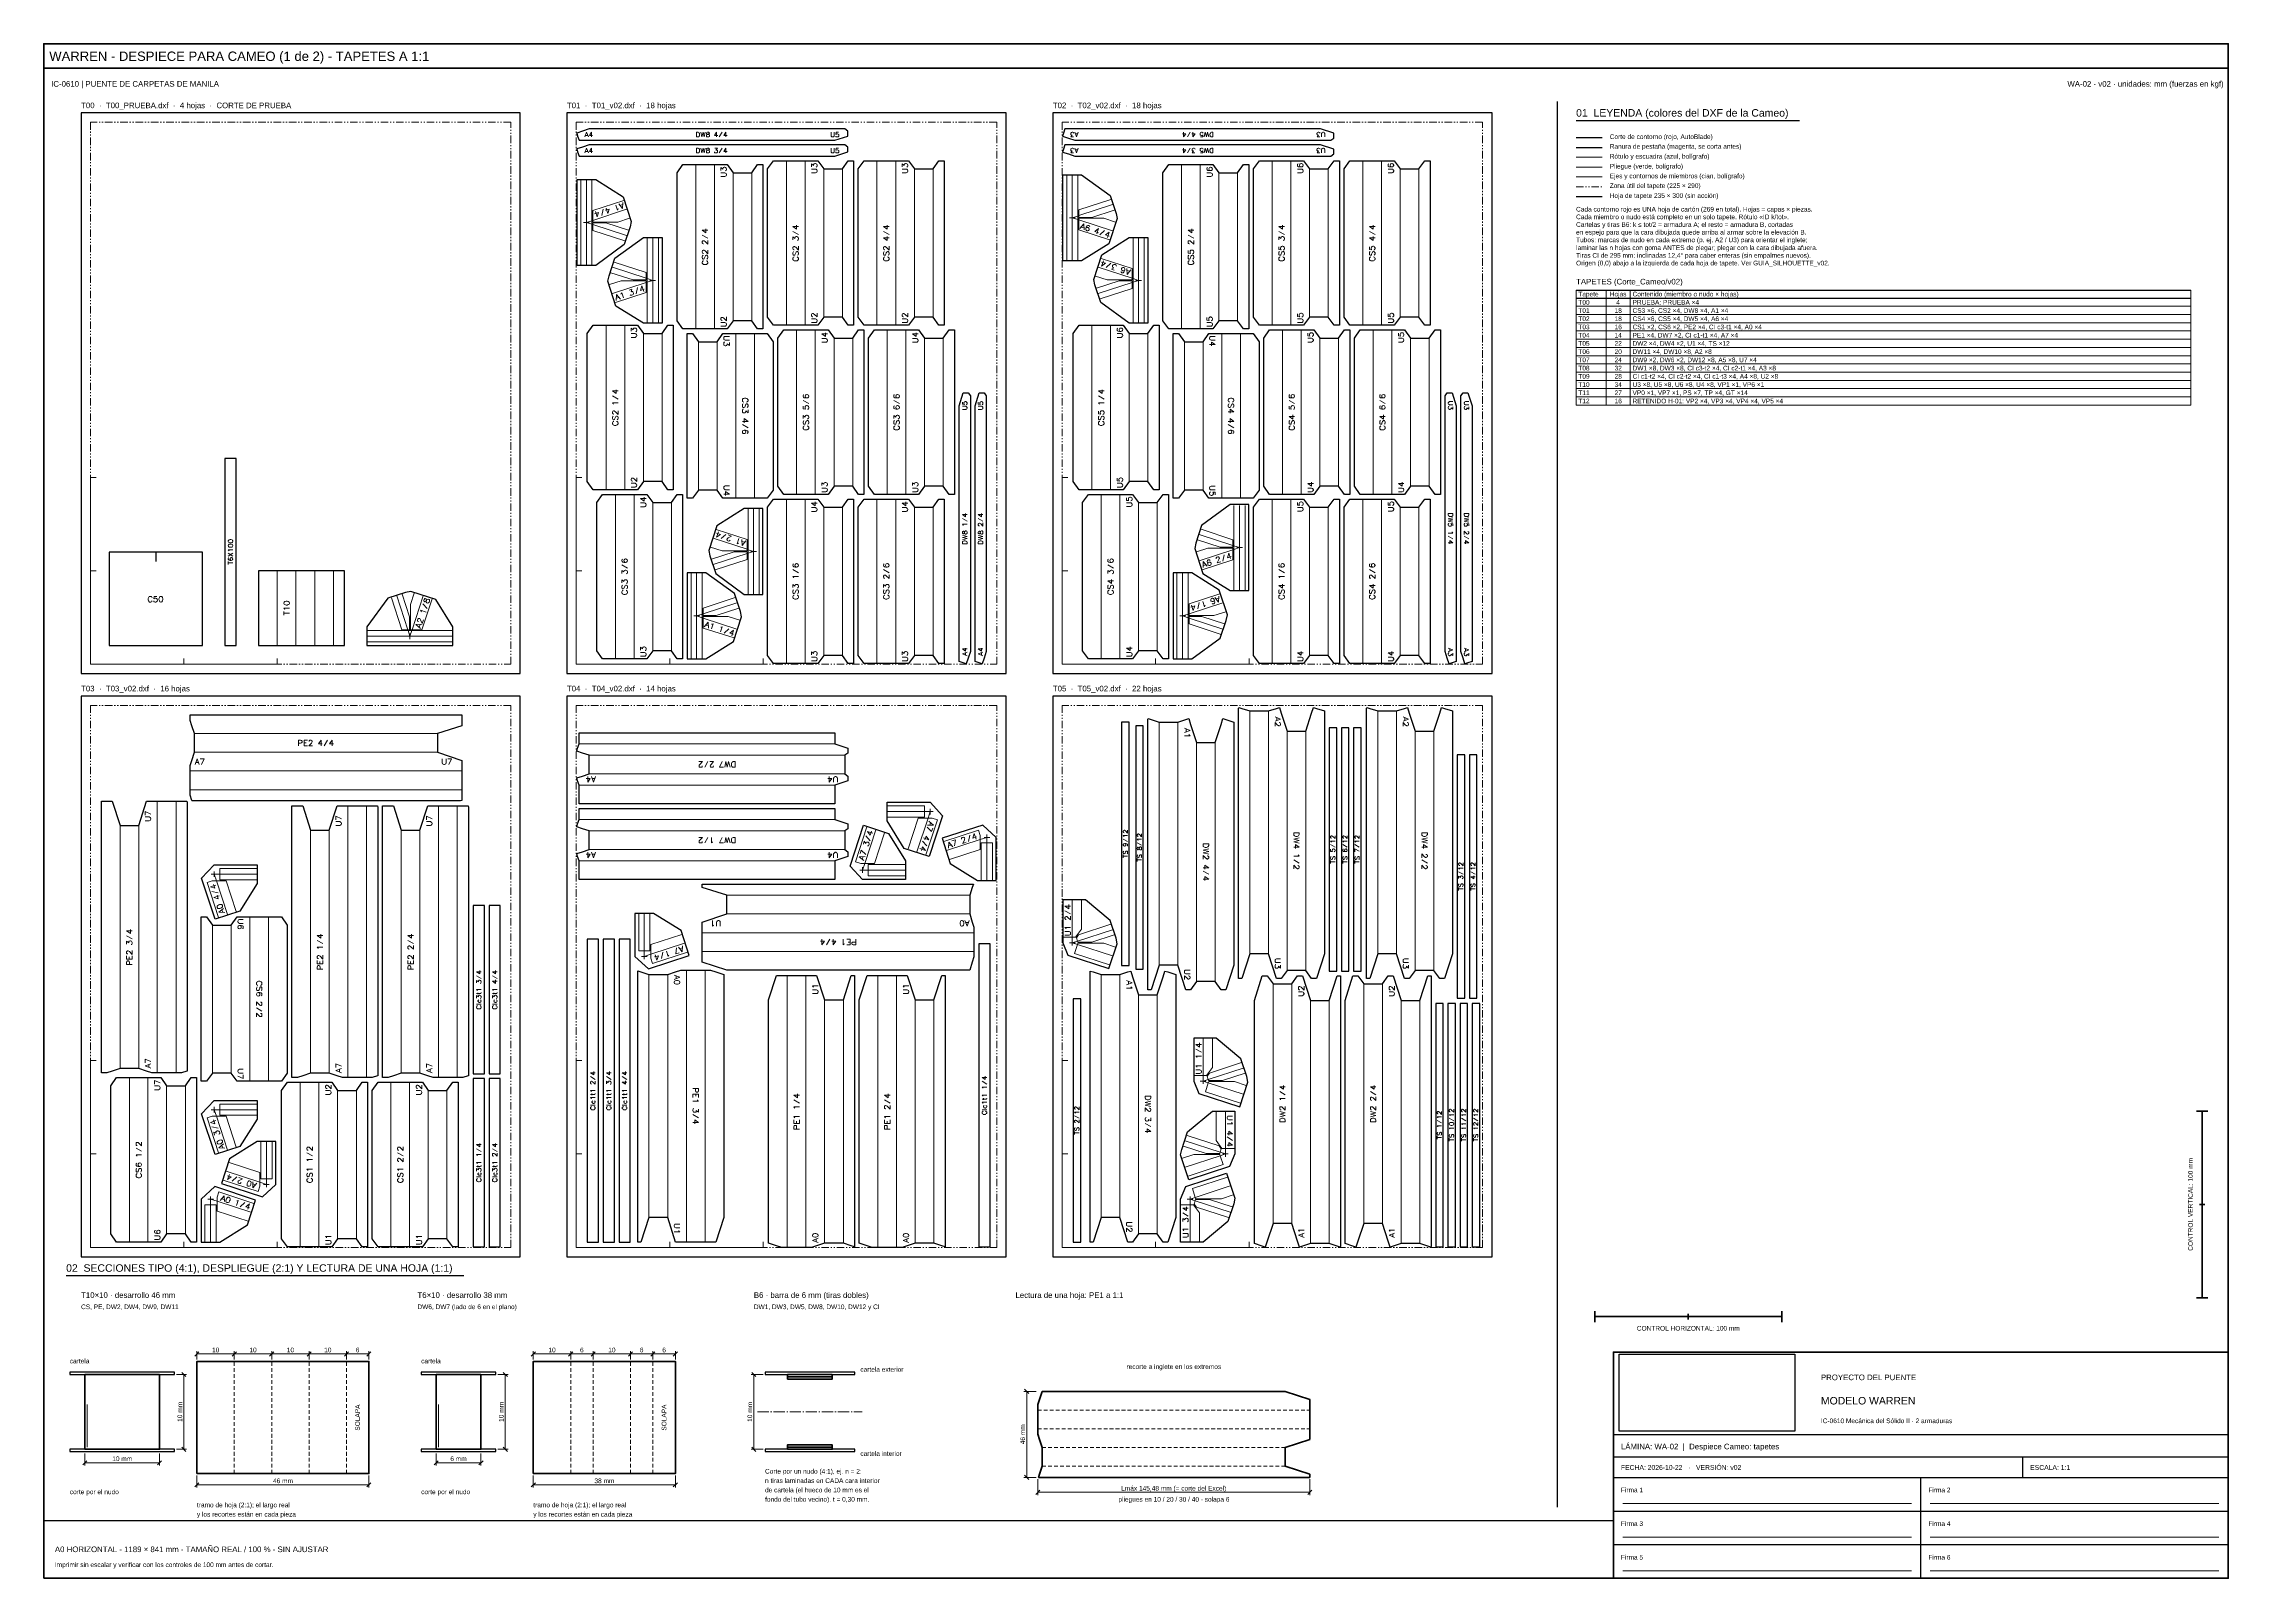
# Model space of a CAD drawing. Header units: millimetres. Extents: x 10 to 1179, y 10 to 831.
import ezdxf

# ---------------------------------------------------------------- set-up
doc = ezdxf.new("R2010")
doc.units = ezdxf.units.MM
for name, pattern in [('LT_EJE', [8.6, 6, -1, 0.6, -1]), ('LT_PLIEGUE', [3.2, 2, -1.2]), ('LT_ZONA_UTIL', [8.2, 4, -1, 0.6, -1, 0.6, -1])]:
    doc.linetypes.add(name, pattern=pattern)
for name, color, linetype, lineweight in [('C_CORTE', 1, 'CONTINUOUS', 25), ('C_EJE', 4, 'CONTINUOUS', 13), ('C_PLIEGUE', 3, 'CONTINUOUS', 15), ('C_RANURA', 6, 'CONTINUOUS', 30), ('C_ROTULO', 5, 'CONTINUOUS', 13), ('CAJETIN', 7, 'CONTINUOUS', 30), ('CARTELA', 7, 'CONTINUOUS', 25), ('CONTROL', 7, 'CONTINUOUS', 35), ('CORTE', 7, 'CONTINUOUS', 35), ('COTA', 7, 'CONTINUOUS', 13), ('EJE', 1, 'LT_EJE', 13), ('MARCO', 7, 'CONTINUOUS', 40), ('MARCO_HOJA', 8, 'CONTINUOUS', 25), ('PLIEGUE', 7, 'LT_PLIEGUE', 18), ('TEXTO', 7, 'CONTINUOUS', 18), ('VISTA', 7, 'CONTINUOUS', 35), ('VISTA_FINA', 7, 'CONTINUOUS', 18), ('ZONA_UTIL', 5, 'LT_ZONA_UTIL', 18)]:
    doc.layers.add(name, color=color, linetype=linetype, lineweight=lineweight)
doc.styles.add('PLANO', font='arial.ttf')
picture_1 = doc.add_image_def('image1.png', size_in_pixel=(433, 190))

msp = doc.modelspace()

# ---------------------------------------------------------------- linework, layer by layer
at = {"layer": 'C_CORTE'}
msp.add_line((830, 780.8), (844, 780.8), dxfattribs=at)
for points in [[(296.5, 779.4), (433.3, 779.4), (440.3, 781.6), (440.3, 781.6), (440.3, 783.2), (440.3, 784.2), (440.3, 784.2), (438.7, 785.4), (301.8, 785.4), (298.3, 784.2), (298.3, 784.2), (295.2, 783.2), (295.2, 783.2), (295.7, 781.6)], [(693.3, 785.4), (556.5, 785.4), (555.7, 783.1), (555.2, 781.5), (555.2, 781.5), (558.3, 780.5), (558.3, 780.5), (561.8, 779.4), (698.7, 779.4), (700.3, 780.5), (700.3, 780.5), (700.3, 781.5), (700.3, 783.1), (700.3, 783.1)], [(296.5, 770.9), (433.3, 770.9), (440.3, 773.1), (440.3, 773.1), (440.3, 774.7), (440.3, 775.7), (440.3, 775.7), (438.7, 776.9), (301.8, 776.9), (298.3, 775.7), (298.3, 775.7), (295.2, 774.7), (295.2, 774.7), (295.7, 773.1)], [(693.3, 776.9), (556.5, 776.9), (555.7, 774.6), (555.2, 773), (555.2, 773), (558.3, 772), (558.3, 772), (561.8, 770.9), (698.7, 770.9), (700.3, 772), (700.3, 772), (700.3, 773), (700.3, 774.6), (700.3, 774.6)], [(348.9, 682.7), (348.9, 762), (352, 766.4), (352, 766.4), (358.9, 766.4), (368.9, 766.4), (375.7, 766.4), (375.7, 766.4), (378.9, 762), (378.9, 762), (388.9, 762), (388.9, 762), (392, 766.4), (392, 766.4), (394.9, 766.4), (394.9, 678.4), (392, 678.4), (392, 678.4), (388.9, 682.7), (388.9, 682.7), (378.9, 682.7), (378.9, 682.7), (375.7, 678.4), (375.7, 678.4), (368.9, 678.4), (358.9, 678.4), (352, 678.4), (352, 678.4)], [(397.4, 684.7), (397.4, 764), (400.5, 768.4), (400.5, 768.4), (407.4, 768.4), (417.4, 768.4), (424.2, 768.4), (424.2, 768.4), (427.4, 764), (427.4, 764), (437.4, 764), (437.4, 764), (440.5, 768.4), (440.5, 768.4), (443.4, 768.4), (443.4, 680.4), (440.5, 680.4), (440.5, 680.4), (437.4, 684.7), (437.4, 684.7), (427.4, 684.7), (427.4, 684.7), (424.2, 680.4), (424.2, 680.4), (417.4, 680.4), (407.4, 680.4), (400.5, 680.4), (400.5, 680.4)], [(445.9, 684.7), (445.9, 764), (449, 768.4), (449, 768.4), (455.9, 768.4), (465.9, 768.4), (472.7, 768.4), (472.7, 768.4), (475.9, 764), (475.9, 764), (485.9, 764), (485.9, 764), (489, 768.4), (489, 768.4), (491.9, 768.4), (491.9, 680.4), (489, 680.4), (489, 680.4), (485.9, 684.7), (485.9, 684.7), (475.9, 684.7), (475.9, 684.7), (472.7, 680.4), (472.7, 680.4), (465.9, 680.4), (455.9, 680.4), (449, 680.4), (449, 680.4)], [(555.4, 714.9), (555.4, 760.9), (565.4, 760.9), (580.6, 749.8), (583.8, 740.2), (584.4, 737.4), (580, 724), (565.4, 714.9)], [(608.9, 682.7), (608.9, 762), (612, 766.4), (612, 766.4), (618.9, 766.4), (628.9, 766.4), (635.7, 766.4), (635.7, 766.4), (638.9, 762), (638.9, 762), (648.9, 762), (648.9, 762), (652, 766.4), (652, 766.4), (654.9, 766.4), (654.9, 678.4), (652, 678.4), (652, 678.4), (648.9, 682.7), (648.9, 682.7), (638.9, 682.7), (638.9, 682.7), (635.7, 678.4), (635.7, 678.4), (628.9, 678.4), (618.9, 678.4), (612, 678.4), (612, 678.4)], [(657.4, 684.7), (657.4, 764), (660.5, 768.4), (660.5, 768.4), (667.4, 768.4), (677.4, 768.4), (684.2, 768.4), (684.2, 768.4), (687.4, 764), (687.4, 764), (697.4, 764), (697.4, 764), (700.5, 768.4), (700.5, 768.4), (703.4, 768.4), (703.4, 680.4), (700.5, 680.4), (700.5, 680.4), (697.4, 684.7), (697.4, 684.7), (687.4, 684.7), (687.4, 684.7), (684.2, 680.4), (684.2, 680.4), (677.4, 680.4), (667.4, 680.4), (660.5, 680.4), (660.5, 680.4)], [(705.9, 684.7), (705.9, 764), (709, 768.4), (709, 768.4), (715.9, 768.4), (725.9, 768.4), (732.7, 768.4), (732.7, 768.4), (735.9, 764), (735.9, 764), (745.9, 764), (745.9, 764), (749, 768.4), (749, 768.4), (751.9, 768.4), (751.9, 680.4), (749, 680.4), (749, 680.4), (745.9, 684.7), (745.9, 684.7), (735.9, 684.7), (735.9, 684.7), (732.7, 680.4), (732.7, 680.4), (725.9, 680.4), (715.9, 680.4), (709, 680.4), (709, 680.4)], [(295.4, 712.4), (295.4, 758.4), (305.4, 758.4), (320.1, 749.1), (324.4, 735.9), (323.8, 733), (320.6, 723.5), (305.4, 712.4)], [(340.9, 727.4), (340.9, 681.4), (330.9, 681.4), (316.2, 690.5), (311.9, 703.9), (312.5, 706.8), (315.6, 716.2), (330.9, 727.4)], [(600.9, 727.4), (600.9, 681.4), (590.9, 681.4), (575.6, 692.5), (572.5, 702), (571.9, 704.9), (576.2, 718.1), (590.9, 727.4)], [(300.9, 596.7), (300.9, 676), (304, 680.4), (304, 680.4), (310.9, 680.4), (320.9, 680.4), (327.7, 680.4), (327.7, 680.4), (330.9, 676), (330.9, 676), (340.9, 676), (340.9, 676), (344, 680.4), (344, 680.4), (346.9, 680.4), (346.9, 592.4), (344, 592.4), (344, 592.4), (340.9, 596.7), (340.9, 596.7), (330.9, 596.7), (330.9, 596.7), (327.7, 592.4), (327.7, 592.4), (320.9, 592.4), (310.9, 592.4), (304, 592.4), (304, 592.4)], [(560.9, 596.7), (560.9, 676), (564, 680.4), (564, 680.4), (570.9, 680.4), (580.9, 680.4), (587.7, 680.4), (587.7, 680.4), (590.9, 676), (590.9, 676), (600.9, 676), (600.9, 676), (604, 680.4), (604, 680.4), (606.9, 680.4), (606.9, 592.4), (604, 592.4), (604, 592.4), (600.9, 596.7), (600.9, 596.7), (590.9, 596.7), (590.9, 596.7), (587.7, 592.4), (587.7, 592.4), (580.9, 592.4), (570.9, 592.4), (564, 592.4), (564, 592.4)], [(400.4, 671.5), (400.4, 592.2), (397.2, 587.9), (397.2, 587.9), (390.4, 587.9), (380.4, 587.9), (373.5, 587.9), (373.5, 587.9), (370.4, 592.2), (370.4, 592.2), (360.4, 592.2), (360.4, 592.2), (357.2, 587.9), (357.2, 587.9), (354.4, 587.9), (354.4, 675.9), (357.2, 675.9), (357.2, 675.9), (360.4, 671.5), (360.4, 671.5), (370.4, 671.5), (370.4, 671.5), (373.5, 675.9), (373.5, 675.9), (380.4, 675.9), (390.4, 675.9), (397.2, 675.9), (397.2, 675.9)], [(402.9, 594.2), (402.9, 673.5), (406, 677.9), (406, 677.9), (412.9, 677.9), (422.9, 677.9), (429.7, 677.9), (429.7, 677.9), (432.9, 673.5), (432.9, 673.5), (442.9, 673.5), (442.9, 673.5), (446, 677.9), (446, 677.9), (448.9, 677.9), (448.9, 589.9), (446, 589.9), (446, 589.9), (442.9, 594.2), (442.9, 594.2), (432.9, 594.2), (432.9, 594.2), (429.7, 589.9), (429.7, 589.9), (422.9, 589.9), (412.9, 589.9), (406, 589.9), (406, 589.9)], [(451.4, 594.2), (451.4, 673.5), (454.5, 677.9), (454.5, 677.9), (461.4, 677.9), (471.4, 677.9), (478.2, 677.9), (478.2, 677.9), (481.4, 673.5), (481.4, 673.5), (491.4, 673.5), (491.4, 673.5), (494.5, 677.9), (494.5, 677.9), (497.4, 677.9), (497.4, 589.9), (494.5, 589.9), (494.5, 589.9), (491.4, 594.2), (491.4, 594.2), (481.4, 594.2), (481.4, 594.2), (478.2, 589.9), (478.2, 589.9), (471.4, 589.9), (461.4, 589.9), (454.5, 589.9), (454.5, 589.9)], [(660.4, 671.5), (660.4, 592.2), (657.2, 587.9), (657.2, 587.9), (650.4, 587.9), (640.4, 587.9), (633.5, 587.9), (633.5, 587.9), (630.4, 592.2), (630.4, 592.2), (620.4, 592.2), (620.4, 592.2), (617.2, 587.9), (617.2, 587.9), (614.4, 587.9), (614.4, 675.9), (617.2, 675.9), (617.2, 675.9), (620.4, 671.5), (620.4, 671.5), (630.4, 671.5), (630.4, 671.5), (633.5, 675.9), (633.5, 675.9), (640.4, 675.9), (650.4, 675.9), (657.2, 675.9), (657.2, 675.9)], [(662.9, 594.2), (662.9, 673.5), (666, 677.9), (666, 677.9), (672.9, 677.9), (682.9, 677.9), (689.7, 677.9), (689.7, 677.9), (692.9, 673.5), (692.9, 673.5), (702.9, 673.5), (702.9, 673.5), (706, 677.9), (706, 677.9), (708.9, 677.9), (708.9, 589.9), (706, 589.9), (706, 589.9), (702.9, 594.2), (702.9, 594.2), (692.9, 594.2), (692.9, 594.2), (689.7, 589.9), (689.7, 589.9), (682.9, 589.9), (672.9, 589.9), (666, 589.9), (666, 589.9)], [(711.4, 594.2), (711.4, 673.5), (714.5, 677.9), (714.5, 677.9), (721.4, 677.9), (731.4, 677.9), (738.2, 677.9), (738.2, 677.9), (741.4, 673.5), (741.4, 673.5), (751.4, 673.5), (751.4, 673.5), (754.5, 677.9), (754.5, 677.9), (757.4, 677.9), (757.4, 589.9), (754.5, 589.9), (754.5, 589.9), (751.4, 594.2), (751.4, 594.2), (741.4, 594.2), (741.4, 594.2), (738.2, 589.9), (738.2, 589.9), (731.4, 589.9), (721.4, 589.9), (714.5, 589.9), (714.5, 589.9)], [(499.9, 500.5), (499.9, 637.3), (502.1, 644.3), (502.1, 644.3), (503.7, 644.3), (504.7, 644.3), (504.7, 644.3), (505.9, 642.7), (505.9, 505.8), (504.7, 502.3), (504.7, 502.3), (503.7, 499.2), (503.7, 499.2), (502.1, 499.7)], [(508.4, 500.5), (508.4, 637.3), (510.6, 644.3), (510.6, 644.3), (512.2, 644.3), (513.2, 644.3), (513.2, 644.3), (514.4, 642.7), (514.4, 505.8), (513.2, 502.3), (513.2, 502.3), (512.2, 499.2), (512.2, 499.2), (510.6, 499.7)], [(765.9, 637.3), (765.9, 500.5), (763.6, 499.7), (762, 499.2), (762, 499.2), (761, 502.3), (761, 502.3), (759.9, 505.8), (759.9, 642.7), (761, 644.3), (761, 644.3), (762, 644.3), (763.6, 644.3), (763.6, 644.3)], [(774.4, 637.3), (774.4, 500.5), (772.1, 499.7), (770.5, 499.2), (770.5, 499.2), (769.5, 502.3), (769.5, 502.3), (768.4, 505.8), (768.4, 642.7), (769.5, 644.3), (769.5, 644.3), (770.5, 644.3), (772.1, 644.3), (772.1, 644.3)], [(113, 509), (113, 609), (107, 609), (107, 509)], [(305.9, 506.2), (305.9, 585.5), (309, 589.9), (309, 589.9), (315.9, 589.9), (325.9, 589.9), (332.7, 589.9), (332.7, 589.9), (335.9, 585.5), (335.9, 585.5), (345.9, 585.5), (345.9, 585.5), (349, 589.9), (349, 589.9), (351.9, 589.9), (351.9, 501.9), (349, 501.9), (349, 501.9), (345.9, 506.2), (345.9, 506.2), (335.9, 506.2), (335.9, 506.2), (332.7, 501.9), (332.7, 501.9), (325.9, 501.9), (315.9, 501.9), (309, 501.9), (309, 501.9)], [(397.4, 503.7), (397.4, 583), (400.5, 587.4), (400.5, 587.4), (407.4, 587.4), (417.4, 587.4), (424.2, 587.4), (424.2, 587.4), (427.4, 583), (427.4, 583), (437.4, 583), (437.4, 583), (440.5, 587.4), (440.5, 587.4), (443.4, 587.4), (443.4, 499.4), (440.5, 499.4), (440.5, 499.4), (437.4, 503.7), (437.4, 503.7), (427.4, 503.7), (427.4, 503.7), (424.2, 499.4), (424.2, 499.4), (417.4, 499.4), (407.4, 499.4), (400.5, 499.4), (400.5, 499.4)], [(445.9, 503.7), (445.9, 583), (449, 587.4), (449, 587.4), (455.9, 587.4), (465.9, 587.4), (472.7, 587.4), (472.7, 587.4), (475.9, 583), (475.9, 583), (485.9, 583), (485.9, 583), (489, 587.4), (489, 587.4), (491.9, 587.4), (491.9, 499.4), (489, 499.4), (489, 499.4), (485.9, 503.7), (485.9, 503.7), (475.9, 503.7), (475.9, 503.7), (472.7, 499.4), (472.7, 499.4), (465.9, 499.4), (455.9, 499.4), (449, 499.4), (449, 499.4)], [(565.9, 506.2), (565.9, 585.5), (569, 589.9), (569, 589.9), (575.9, 589.9), (585.9, 589.9), (592.7, 589.9), (592.7, 589.9), (595.9, 585.5), (595.9, 585.5), (605.9, 585.5), (605.9, 585.5), (609, 589.9), (609, 589.9), (611.9, 589.9), (611.9, 501.9), (609, 501.9), (609, 501.9), (605.9, 506.2), (605.9, 506.2), (595.9, 506.2), (595.9, 506.2), (592.7, 501.9), (592.7, 501.9), (585.9, 501.9), (575.9, 501.9), (569, 501.9), (569, 501.9)], [(657.4, 503.7), (657.4, 583), (660.5, 587.4), (660.5, 587.4), (667.4, 587.4), (677.4, 587.4), (684.2, 587.4), (684.2, 587.4), (687.4, 583), (687.4, 583), (697.4, 583), (697.4, 583), (700.5, 587.4), (700.5, 587.4), (703.4, 587.4), (703.4, 499.4), (700.5, 499.4), (700.5, 499.4), (697.4, 503.7), (697.4, 503.7), (687.4, 503.7), (687.4, 503.7), (684.2, 499.4), (684.2, 499.4), (677.4, 499.4), (667.4, 499.4), (660.5, 499.4), (660.5, 499.4)], [(705.9, 503.7), (705.9, 583), (709, 587.4), (709, 587.4), (715.9, 587.4), (725.9, 587.4), (732.7, 587.4), (732.7, 587.4), (735.9, 583), (735.9, 583), (745.9, 583), (745.9, 583), (749, 587.4), (749, 587.4), (751.9, 587.4), (751.9, 499.4), (749, 499.4), (749, 499.4), (745.9, 503.7), (745.9, 503.7), (735.9, 503.7), (735.9, 503.7), (732.7, 499.4), (732.7, 499.4), (725.9, 499.4), (715.9, 499.4), (709, 499.4), (709, 499.4)], [(394.9, 536.4), (394.9, 582.4), (384.9, 582.4), (370.2, 573.1), (365.9, 559.9), (366.5, 557), (369.6, 547.5), (384.9, 536.4)], [(654.9, 538.4), (654.9, 584.4), (644.9, 584.4), (629.6, 573.2), (626.5, 563.8), (625.9, 560.9), (630.2, 547.5), (644.9, 538.4)], [(95, 509), (95, 559), (45, 559), (45, 509)], [(171, 509), (171, 549), (125, 549), (125, 509)], [(183, 509), (229, 509), (229, 519), (219.8, 533.7), (206.5, 538), (203.6, 537.4), (194.1, 534.3), (183, 519)], [(354.4, 547.9), (354.4, 501.9), (364.4, 501.9), (379.1, 511.1), (383.4, 524.4), (382.8, 527.2), (379.6, 536.8), (364.4, 547.9)], [(614.4, 547.9), (614.4, 501.9), (624.4, 501.9), (639.6, 513), (642.8, 522.5), (643.4, 525.4), (639, 538.6), (624.4, 547.9)], [(88.3, 471.9), (233.8, 471.9), (233.8, 468.9), (233.8, 466.1), (233.8, 466.1), (220.7, 461.9), (220.7, 461.9), (220.7, 451.9), (220.7, 451.9), (233.8, 447.6), (233.8, 447.6), (233.8, 444.8), (233.8, 441.9), (233.8, 431.9), (233.8, 428.9), (233.8, 426.1), (233.8, 426.1), (233, 425.9), (89.4, 425.9), (89.3, 426.1), (88.3, 428.9), (88.3, 431.9), (88.3, 441.9), (88.3, 444.8), (89.3, 447.6), (90.7, 451.9), (90.7, 461.9), (89.3, 466.1), (88.3, 468.9)], [(590.9, 337.9), (590.9, 468), (586.8, 468), (586.8, 337.9)], [(646.9, 468), (646.9, 338), (642.6, 324.9), (642.6, 324.9), (641, 324.9), (640, 324.9), (640, 324.9), (636.9, 329.2), (636.9, 329.2), (626.9, 329.2), (626.9, 329.2), (623.7, 324.9), (623.7, 324.9), (622.7, 324.9), (621.1, 324.9), (621.1, 324.9), (616.9, 338), (616.9, 338), (606.9, 338), (606.9, 338), (602.6, 324.9), (602.6, 324.9), (601, 324.9), (600.9, 324.9), (600.9, 469.5), (601, 469.9), (601, 469.9), (602.6, 469.4), (606.9, 468), (616.9, 468), (621.1, 469.4), (622.7, 469.9), (622.7, 469.9), (623.7, 466.8), (623.7, 466.8), (626.9, 457.2), (626.9, 457.2), (636.9, 457.2), (636.9, 457.2), (640, 466.8), (640, 466.8), (641, 469.9), (641, 469.9), (642.6, 469.4)], [(695.4, 474), (695.4, 344), (691.1, 330.9), (691.1, 330.9), (689.5, 330.9), (688.5, 330.9), (688.5, 330.9), (685.4, 335.2), (685.4, 335.2), (675.4, 335.2), (675.4, 335.2), (672.2, 330.9), (672.2, 330.9), (671.2, 330.9), (669.6, 330.9), (669.6, 330.9), (665.4, 344), (665.4, 344), (655.4, 344), (655.4, 344), (651.1, 330.9), (651.1, 330.9), (649.5, 330.9), (649.4, 330.9), (649.4, 475.5), (649.5, 475.9), (649.5, 475.9), (651.1, 475.4), (655.4, 474), (665.4, 474), (669.6, 475.4), (671.2, 475.9), (671.2, 475.9), (672.2, 472.8), (672.2, 472.8), (675.4, 463.2), (675.4, 463.2), (685.4, 463.2), (685.4, 463.2), (688.5, 472.8), (688.5, 472.8), (689.5, 475.9), (689.5, 475.9), (691.1, 475.4)], [(763.9, 474), (763.9, 344), (759.6, 330.9), (759.6, 330.9), (758, 330.9), (757, 330.9), (757, 330.9), (753.9, 335.2), (753.9, 335.2), (743.9, 335.2), (743.9, 335.2), (740.7, 330.9), (740.7, 330.9), (739.7, 330.9), (738.1, 330.9), (738.1, 330.9), (733.9, 344), (733.9, 344), (723.9, 344), (723.9, 344), (719.6, 330.9), (719.6, 330.9), (718, 330.9), (717.9, 330.9), (717.9, 475.5), (718, 475.9), (718, 475.9), (719.6, 475.4), (723.9, 474), (733.9, 474), (738.1, 475.4), (739.7, 475.9), (739.7, 475.9), (740.7, 472.8), (740.7, 472.8), (743.9, 463.2), (743.9, 463.2), (753.9, 463.2), (753.9, 463.2), (757, 472.8), (757, 472.8), (758, 475.9), (758, 475.9), (759.6, 475.4)], [(433.3, 424.4), (296.5, 424.4), (296.5, 434.4), (295.7, 436.6), (295.2, 438.2), (295.2, 438.2), (298.3, 439.2), (298.3, 439.2), (301.8, 440.4), (301.8, 440.4), (301.8, 450.4), (301.8, 450.4), (298.3, 451.5), (298.3, 451.5), (295.2, 452.5), (295.2, 452.5), (295.7, 454.1), (296.5, 456.4), (296.5, 462.4), (433.3, 462.4), (433.3, 456.4), (433.3, 456.4), (440.3, 454.1), (440.3, 454.1), (440.3, 452.5), (440.3, 451.5), (440.3, 451.5), (438.7, 450.4), (438.7, 450.4), (438.7, 440.4), (438.7, 440.4), (440.3, 439.2), (440.3, 439.2), (440.3, 438.2), (440.3, 436.6), (440.3, 436.6), (433.3, 434.4), (433.3, 434.4)], [(598.4, 335.9), (598.4, 466), (594.4, 466), (594.4, 335.9)], [(701.9, 334.9), (701.9, 465), (697.9, 465), (697.9, 334.9)], [(708.4, 334.9), (708.4, 465), (704.4, 465), (704.4, 334.9)], [(714.9, 334.9), (714.9, 465), (710.9, 465), (710.9, 334.9)], [(770.4, 320.4), (770.4, 450.5), (766.4, 450.5), (766.4, 320.4)], [(776.9, 320.4), (776.9, 450.5), (772.9, 450.5), (772.9, 320.4)], [(40.9, 280.4), (40.9, 425.8), (43.8, 425.8), (46.6, 425.8), (46.6, 425.8), (50.9, 412.7), (50.9, 412.7), (60.9, 412.7), (60.9, 412.7), (65.1, 425.8), (65.1, 425.8), (67.9, 425.8), (70.8, 425.8), (80.8, 425.8), (83.8, 425.8), (86.6, 425.8), (86.6, 425.8), (86.8, 425), (86.8, 281.4), (86.6, 281.3), (83.8, 280.4), (80.8, 280.4), (70.8, 280.4), (67.9, 280.4), (65.1, 281.3), (60.9, 282.7), (50.9, 282.7), (46.6, 281.3), (43.8, 280.4)], [(142.8, 277.9), (142.8, 423.3), (145.8, 423.3), (148.6, 423.3), (148.6, 423.3), (152.8, 410.2), (152.8, 410.2), (162.8, 410.2), (162.8, 410.2), (167.1, 423.3), (167.1, 423.3), (169.9, 423.3), (172.8, 423.3), (182.8, 423.3), (185.8, 423.3), (188.6, 423.3), (188.6, 423.3), (188.8, 422.5), (188.8, 278.9), (188.6, 278.8), (185.8, 277.9), (182.8, 277.9), (172.8, 277.9), (169.9, 277.9), (167.1, 278.8), (162.8, 280.2), (152.8, 280.2), (148.6, 278.8), (145.8, 277.9)], [(191.3, 277.9), (191.3, 423.3), (194.3, 423.3), (197.1, 423.3), (197.1, 423.3), (201.3, 410.2), (201.3, 410.2), (211.3, 410.2), (211.3, 410.2), (215.6, 423.3), (215.6, 423.3), (218.4, 423.3), (221.3, 423.3), (231.3, 423.3), (234.3, 423.3), (237.1, 423.3), (237.1, 423.3), (237.3, 422.5), (237.3, 278.9), (237.1, 278.8), (234.3, 277.9), (231.3, 277.9), (221.3, 277.9), (218.4, 277.9), (215.6, 278.8), (211.3, 280.2), (201.3, 280.2), (197.1, 278.8), (194.3, 277.9)], [(433.3, 383.9), (296.5, 383.9), (296.5, 393.9), (295.7, 396.1), (295.2, 397.7), (295.2, 397.7), (298.3, 398.7), (298.3, 398.7), (301.8, 399.9), (301.8, 399.9), (301.8, 409.9), (301.8, 409.9), (298.3, 411), (298.3, 411), (295.2, 412), (295.2, 412), (295.7, 413.6), (296.5, 415.9), (296.5, 421.9), (433.3, 421.9), (433.3, 415.9), (433.3, 415.9), (440.3, 413.6), (440.3, 413.6), (440.3, 412), (440.3, 411), (440.3, 411), (438.7, 409.9), (438.7, 409.9), (438.7, 399.9), (438.7, 399.9), (440.3, 398.7), (440.3, 398.7), (440.3, 397.7), (440.3, 396.1), (440.3, 396.1), (433.3, 393.9), (433.3, 393.9)], [(461.4, 425.2), (484.4, 425.2), (491, 418), (483.9, 396.2), (470.5, 400.5), (461.4, 415.2)], [(471.2, 383.9), (448.2, 383.9), (441.5, 391), (448.7, 412.9), (462, 408.5), (471.2, 393.9)], [(519.7, 383.4), (519.7, 406.4), (512.5, 413), (490.7, 405.9), (495, 392.5), (509.7, 383.4)], [(94.5, 384.5), (101.2, 391.7), (124.2, 391.7), (124.2, 381.7), (115, 367), (101.7, 362.7)], [(505.5, 335.4), (375.5, 335.4), (362.4, 339.6), (362.4, 339.6), (362.4, 342.4), (362.4, 345.4), (362.4, 355.4), (362.4, 358.3), (362.4, 361.1), (362.4, 361.1), (375.5, 365.4), (375.5, 365.4), (375.5, 375.4), (375.5, 375.4), (362.4, 379.6), (362.4, 379.6), (362.4, 381.4), (507.5, 381.4), (506.9, 379.6), (505.5, 375.4), (505.5, 365.4), (506.9, 361.1), (507.8, 358.3), (507.8, 355.4), (507.8, 345.4), (507.8, 342.4), (506.9, 339.6)], [(140.3, 359.5), (140.3, 280.2), (137.2, 275.9), (137.2, 275.9), (130.3, 275.9), (120.3, 275.9), (113.5, 275.9), (113.5, 275.9), (110.3, 280.2), (110.3, 280.2), (100.3, 280.2), (100.3, 280.2), (97.2, 275.9), (97.2, 275.9), (94.3, 275.9), (94.3, 363.9), (97.2, 363.9), (97.2, 363.9), (100.3, 359.5), (100.3, 359.5), (110.3, 359.5), (110.3, 359.5), (113.5, 363.9), (113.5, 363.9), (120.3, 363.9), (130.3, 363.9), (137.2, 363.9), (137.2, 363.9)], [(245.8, 279.9), (245.8, 369.9), (239.8, 369.9), (239.8, 279.9)], [(254.3, 279.9), (254.3, 369.9), (248.3, 369.9), (248.3, 279.9)], [(326.4, 365.7), (326.4, 342.7), (333.6, 336), (355.4, 343.2), (351.1, 356.5), (336.4, 365.7)], [(580, 336.2), (584.4, 349.5), (583.8, 352.4), (580.6, 361.9), (567.4, 373), (555.4, 373), (555.4, 350), (558.1, 343.3)], [(306.9, 189.8), (306.9, 351.9), (300.9, 351.9), (300.9, 189.8)], [(315.4, 189.8), (315.4, 351.9), (309.4, 351.9), (309.4, 189.8)], [(323.9, 189.8), (323.9, 351.9), (317.9, 351.9), (317.9, 189.8)], [(516.4, 187.3), (516.4, 349.4), (510.4, 349.4), (510.4, 187.3)], [(373.9, 333), (373.9, 203), (369.6, 189.8), (369.6, 189.8), (366.8, 189.8), (363.9, 189.8), (353.9, 189.8), (350.9, 189.8), (348.1, 189.8), (348.1, 189.8), (343.9, 203), (343.9, 203), (333.9, 203), (333.9, 203), (329.6, 189.8), (329.6, 189.8), (327.9, 189.8), (327.9, 335), (329.6, 334.4), (333.9, 333), (343.9, 333), (348.1, 334.4), (350.9, 335.3), (353.9, 335.3), (363.9, 335.3), (366.8, 335.3), (369.6, 334.4)], [(397.9, 189.3), (397.9, 319.4), (402.1, 332.5), (402.1, 332.5), (404.9, 332.5), (407.9, 332.5), (417.9, 332.5), (420.8, 332.5), (423.6, 332.5), (423.6, 332.5), (427.9, 319.4), (427.9, 319.4), (437.9, 319.4), (437.9, 319.4), (442.1, 332.5), (442.1, 332.5), (443.9, 332.5), (443.9, 187.4), (442.1, 187.9), (437.9, 189.3), (427.9, 189.3), (423.6, 187.9), (420.8, 187), (417.9, 187), (407.9, 187), (404.9, 187), (402.1, 187.9)], [(446.4, 189.3), (446.4, 319.4), (450.6, 332.5), (450.6, 332.5), (453.4, 332.5), (456.4, 332.5), (466.4, 332.5), (469.3, 332.5), (472.1, 332.5), (472.1, 332.5), (476.4, 319.4), (476.4, 319.4), (486.4, 319.4), (486.4, 319.4), (490.6, 332.5), (490.6, 332.5), (492.4, 332.5), (492.4, 187.4), (490.6, 187.9), (486.4, 189.3), (476.4, 189.3), (472.1, 187.9), (469.3, 187), (466.4, 187), (456.4, 187), (453.4, 187), (450.6, 187.9)], [(615.9, 333), (615.9, 203), (611.6, 189.8), (611.6, 189.8), (610, 189.8), (609, 189.8), (609, 189.8), (605.9, 194.2), (605.9, 194.2), (595.9, 194.2), (595.9, 194.2), (592.7, 189.8), (592.7, 189.8), (591.7, 189.8), (590.1, 189.8), (590.1, 189.8), (585.9, 203), (585.9, 203), (575.9, 203), (575.9, 203), (571.6, 189.8), (571.6, 189.8), (570, 189.8), (569.9, 189.8), (569.9, 334.5), (570, 334.9), (570, 334.9), (571.6, 334.4), (575.9, 333), (585.9, 333), (590.1, 334.4), (591.7, 334.9), (591.7, 334.9), (592.7, 331.8), (592.7, 331.8), (595.9, 322.2), (595.9, 322.2), (605.9, 322.2), (605.9, 322.2), (609, 331.8), (609, 331.8), (610, 334.9), (610, 334.9), (611.6, 334.4)], [(657.9, 189.1), (657.9, 319.1), (662.1, 332.3), (662.1, 332.3), (663.7, 332.3), (664.7, 332.3), (664.7, 332.3), (667.9, 328), (667.9, 328), (677.9, 328), (677.9, 328), (681, 332.3), (681, 332.3), (682, 332.3), (683.6, 332.3), (683.6, 332.3), (687.9, 319.1), (687.9, 319.1), (697.9, 319.1), (697.9, 319.1), (702.1, 332.3), (702.1, 332.3), (703.7, 332.3), (703.9, 332.3), (703.9, 187.7), (703.7, 187.2), (703.7, 187.2), (702.1, 187.7), (697.9, 189.1), (687.9, 189.1), (683.6, 187.7), (682, 187.2), (682, 187.2), (681, 190.3), (681, 190.3), (677.9, 199.9), (677.9, 199.9), (667.9, 199.9), (667.9, 199.9), (664.7, 190.3), (664.7, 190.3), (663.7, 187.2), (663.7, 187.2), (662.1, 187.7)], [(706.4, 189.1), (706.4, 319.1), (710.6, 332.3), (710.6, 332.3), (712.2, 332.3), (713.2, 332.3), (713.2, 332.3), (716.4, 328), (716.4, 328), (726.4, 328), (726.4, 328), (729.5, 332.3), (729.5, 332.3), (730.5, 332.3), (732.1, 332.3), (732.1, 332.3), (736.4, 319.1), (736.4, 319.1), (746.4, 319.1), (746.4, 319.1), (750.6, 332.3), (750.6, 332.3), (752.2, 332.3), (752.4, 332.3), (752.4, 187.7), (752.2, 187.2), (752.2, 187.2), (750.6, 187.7), (746.4, 189.1), (736.4, 189.1), (732.1, 187.7), (730.5, 187.2), (730.5, 187.2), (729.5, 190.3), (729.5, 190.3), (726.4, 199.9), (726.4, 199.9), (716.4, 199.9), (716.4, 199.9), (713.2, 190.3), (713.2, 190.3), (712.2, 187.2), (712.2, 187.2), (710.6, 187.7)], [(564.9, 189.8), (564.9, 320), (560.9, 320), (560.9, 189.8)], [(758.9, 187.3), (758.9, 317.5), (754.9, 317.5), (754.9, 187.3)], [(765.4, 187.3), (765.4, 317.5), (761.4, 317.5), (761.4, 187.3)], [(771.9, 187.3), (771.9, 317.5), (767.9, 317.5), (767.9, 187.3)], [(778.4, 187.3), (778.4, 317.5), (774.4, 317.5), (774.4, 187.3)], [(650, 262.2), (654.4, 275.5), (653.8, 278.4), (650.6, 287.9), (637.4, 299), (625.4, 299), (625.4, 276), (628.1, 269.3)], [(45.9, 194.2), (45.9, 273.5), (49, 277.9), (49, 277.9), (55.9, 277.9), (65.8, 277.9), (72.7, 277.9), (72.7, 277.9), (75.8, 273.5), (75.8, 273.5), (85.8, 273.5), (85.8, 273.5), (89, 277.9), (89, 277.9), (91.8, 277.9), (91.8, 189.8), (89, 189.8), (89, 189.8), (85.8, 194.2), (85.8, 194.2), (75.8, 194.2), (75.8, 194.2), (72.7, 189.8), (72.7, 189.8), (65.8, 189.8), (55.9, 189.8), (49, 189.8), (49, 189.8)], [(137.3, 191.7), (137.3, 271), (140.5, 275.4), (140.5, 275.4), (147.3, 275.4), (157.3, 275.4), (164.2, 275.4), (164.2, 275.4), (167.3, 271), (167.3, 271), (177.3, 271), (177.3, 271), (180.5, 275.4), (180.5, 275.4), (183.3, 275.4), (183.3, 187.3), (180.5, 187.3), (180.5, 187.3), (177.3, 191.7), (177.3, 191.7), (167.3, 191.7), (167.3, 191.7), (164.2, 187.3), (164.2, 187.3), (157.3, 187.3), (147.3, 187.3), (140.5, 187.3), (140.5, 187.3)], [(185.8, 191.7), (185.8, 271), (189, 275.4), (189, 275.4), (195.8, 275.4), (205.8, 275.4), (212.7, 275.4), (212.7, 275.4), (215.8, 271), (215.8, 271), (225.8, 271), (225.8, 271), (229, 275.4), (229, 275.4), (231.8, 275.4), (231.8, 187.3), (229, 187.3), (229, 187.3), (225.8, 191.7), (225.8, 191.7), (215.8, 191.7), (215.8, 191.7), (212.7, 187.3), (212.7, 187.3), (205.8, 187.3), (195.8, 187.3), (189, 187.3), (189, 187.3)], [(245.8, 187.3), (245.8, 277.4), (239.8, 277.4), (239.8, 187.3)], [(254.3, 187.3), (254.3, 277.4), (248.3, 277.4), (248.3, 187.3)], [(94.5, 258.5), (101.2, 265.7), (124.2, 265.7), (124.2, 255.7), (115, 241), (101.7, 236.7)], [(622.7, 223.2), (618.4, 236.5), (619, 239.4), (622.1, 248.9), (635.4, 260), (647.4, 260), (647.4, 237), (644.6, 230.3)], [(127, 214), (134.2, 220.7), (134.2, 243.7), (124.2, 243.7), (109.5, 234.5), (105.2, 221.2)], [(643, 226.7), (647.4, 213.3), (646.8, 210.4), (643.6, 200.9), (630.4, 189.8), (618.4, 189.8), (618.4, 212.8), (621.1, 219.6)], [(101.5, 219.6), (94.3, 212.8), (94.3, 189.8), (104.3, 189.8), (119, 199.1), (123.3, 212.3)]]:
    msp.add_lwpolyline(points, close=True, dxfattribs=at)
at = {"layer": 'C_EJE'}
msp.add_line((830, 759.8), (844, 759.8), dxfattribs=at)
for points in [[(557.4, 715.1), (557.4, 760.5)], [(560.4, 737.9), (560.4, 739.4), (560.4, 760.5)], [(563.4, 760.5), (563.4, 738.8)], [(297.4, 712.6), (297.4, 758)], [(300.4, 735.4), (300.4, 736.9), (300.4, 758)], [(303.4, 758), (303.4, 736.3)], [(303.4, 736.3), (303.9, 736.5)], [(320.4, 747.1), (303.9, 741.8), (303.9, 736.5)], [(303.9, 736.5), (321.9, 742.4)], [(303.9, 736.5), (303.9, 735.6), (317.2, 735.6), (323.5, 737.6)], [(558.9, 737.9), (560.4, 737.9)], [(560.4, 737.9), (563.4, 738.8)], [(560.4, 715.1), (560.4, 736.4), (560.4, 737.9)], [(563.4, 736.9), (560.4, 737.9)], [(560.4, 737.9), (561.9, 737.9)], [(563.4, 738.8), (563.9, 739)], [(563.4, 738.8), (563.4, 736.9)], [(563.4, 736.9), (563.4, 715.1)], [(563.9, 736.7), (563.4, 736.9)], [(581, 747.7), (563.9, 742.1), (563.9, 739)], [(563.9, 739), (581.9, 744.9)], [(563.9, 739), (563.9, 738.1), (570.8, 738.1), (582.9, 742)], [(583.5, 735.6), (577.2, 737.6), (563.9, 737.6), (563.9, 736.7)], [(563.9, 736.7), (563.9, 731.4), (580.4, 726.1)], [(581.9, 730.8), (563.9, 736.7)], [(298.9, 735.4), (300.4, 735.4)], [(300.4, 735.4), (303.4, 736.3)], [(300.4, 712.6), (300.4, 733.9), (300.4, 735.4)], [(303.4, 734.4), (300.4, 735.4)], [(300.4, 735.4), (301.9, 735.4)], [(303.4, 736.3), (303.4, 734.4)], [(303.4, 734.4), (303.4, 712.6)], [(303.9, 734.2), (303.4, 734.4)], [(322.9, 731.2), (310.8, 735.1), (303.9, 735.1), (303.9, 734.2)], [(303.9, 734.2), (303.9, 731.1), (321, 725.5)], [(321.9, 728.3), (303.9, 734.2)], [(332.9, 705.3), (332.9, 727)], [(335.9, 727), (335.9, 705.9), (335.9, 704.4)], [(338.9, 727), (338.9, 681.6)], [(592.9, 705.3), (592.9, 727)], [(595.9, 727), (595.9, 705.9), (595.9, 704.4)], [(598.9, 727), (598.9, 681.6)], [(332.4, 705.5), (332.4, 708.6), (315.3, 714.2)], [(592.4, 705.5), (592.4, 710.8), (575.9, 716.1)], [(332.4, 703.2), (332.4, 704.1), (319, 704.1), (312.8, 702.1)], [(313.4, 708.5), (325.5, 704.6), (332.4, 704.6), (332.4, 705.5)], [(314.3, 711.4), (332.4, 705.5)], [(332.4, 703.2), (314.3, 697.3)], [(315.9, 692.6), (332.4, 697.9), (332.4, 703.2)], [(332.4, 705.5), (332.9, 705.3)], [(332.9, 703.4), (332.4, 703.2)], [(332.9, 703.4), (332.9, 705.3)], [(332.9, 705.3), (335.9, 704.4)], [(335.9, 704.4), (332.9, 703.4)], [(332.9, 681.6), (332.9, 703.4)], [(335.9, 704.4), (334.4, 704.4)], [(337.4, 704.4), (335.9, 704.4)], [(335.9, 704.4), (335.9, 702.9), (335.9, 681.6)], [(572.8, 706.6), (579, 704.6), (592.4, 704.6), (592.4, 705.5)], [(592.4, 703.2), (592.4, 704.1), (585.5, 704.1), (573.4, 700.2)], [(574.3, 711.4), (592.4, 705.5)], [(592.4, 703.2), (574.3, 697.3)], [(575.3, 694.5), (592.4, 700.1), (592.4, 703.2)], [(592.4, 705.5), (592.9, 705.3)], [(592.9, 703.4), (592.4, 703.2)], [(592.9, 703.4), (592.9, 705.3)], [(592.9, 705.3), (595.9, 704.4)], [(595.9, 704.4), (592.9, 703.4)], [(592.9, 681.6), (592.9, 703.4)], [(595.9, 704.4), (594.4, 704.4)], [(597.4, 704.4), (595.9, 704.4)], [(595.9, 704.4), (595.9, 702.9), (595.9, 681.6)], [(386.9, 582), (386.9, 560.3)], [(389.9, 559.4), (389.9, 560.9), (389.9, 582)], [(392.9, 536.6), (392.9, 582)], [(646.9, 584), (646.9, 562.3)], [(649.9, 561.4), (649.9, 562.9), (649.9, 584)], [(652.9, 538.6), (652.9, 584)], [(386.4, 560.5), (386.4, 559.6), (373, 559.6), (366.8, 561.6)], [(386.4, 560.5), (368.3, 566.4)], [(369.9, 571.1), (386.4, 565.8), (386.4, 560.5)], [(646.4, 562.5), (646.4, 561.6), (639.5, 561.6), (627.4, 565.5)], [(646.4, 562.5), (628.3, 568.4)], [(629.3, 571.2), (646.4, 565.6), (646.4, 562.5)], [(646.9, 562.3), (646.4, 562.5)], [(646.9, 562.3), (646.9, 560.4)], [(649.9, 561.4), (646.9, 562.3)], [(646.9, 560.4), (649.9, 561.4)], [(649.9, 561.4), (648.4, 561.4)], [(649.9, 538.6), (649.9, 559.9), (649.9, 561.4)], [(651.4, 561.4), (649.9, 561.4)], [(367.4, 555.2), (379.5, 559.1), (386.4, 559.1), (386.4, 558.2)], [(368.3, 552.3), (386.4, 558.2)], [(386.4, 558.2), (386.4, 555.1), (369.3, 549.5)], [(386.9, 560.3), (386.4, 560.5)], [(386.4, 558.2), (386.9, 558.4)], [(386.9, 560.3), (386.9, 558.4)], [(389.9, 559.4), (386.9, 560.3)], [(386.9, 558.4), (389.9, 559.4)], [(386.9, 558.4), (386.9, 536.6)], [(389.9, 559.4), (388.4, 559.4)], [(389.9, 536.6), (389.9, 557.9), (389.9, 559.4)], [(391.4, 559.4), (389.9, 559.4)], [(626.8, 559.1), (633, 561.1), (646.4, 561.1), (646.4, 560.2)], [(628.3, 554.3), (646.4, 560.2)], [(646.4, 560.2), (646.4, 554.9), (629.9, 549.6)], [(646.4, 560.2), (646.9, 560.4)], [(646.9, 560.4), (646.9, 538.6)], [(356.4, 547.5), (356.4, 502.1)], [(359.4, 547.5), (359.4, 526.4), (359.4, 524.9)], [(362.4, 525.8), (362.4, 547.5)], [(616.4, 547.5), (616.4, 502.1)], [(619.4, 547.5), (619.4, 526.4), (619.4, 524.9)], [(622.4, 525.8), (622.4, 547.5)], [(204.9, 517.5), (201.7, 517.5), (196.1, 534.6)], [(199, 535.6), (204.9, 517.5)], [(201.8, 536.5), (205.8, 524.4), (205.8, 517.5), (204.9, 517.5)], [(207.1, 517.5), (206.2, 517.5), (206.2, 530.9), (208.3, 537.1)], [(207.1, 517.5), (213, 535.6)], [(217.8, 534), (212.4, 517.5), (207.1, 517.5)], [(362.9, 526), (362.9, 529.1), (380, 534.7)], [(380.9, 531.9), (362.9, 526)], [(381.9, 529), (369.8, 525.1), (362.9, 525.1), (362.9, 526)], [(622.9, 526), (622.9, 531.3), (639.4, 536.6)], [(640.9, 531.9), (622.9, 526)], [(642.5, 527.1), (636.2, 525.1), (622.9, 525.1), (622.9, 526)], [(205, 517), (183.3, 517)], [(204.9, 517.5), (205, 517)], [(207, 517), (205, 517)], [(205, 517), (206, 514)], [(206, 514), (207, 517)], [(206, 514), (206, 515.5)], [(207, 517), (207.1, 517.5)], [(228.7, 517), (207, 517)], [(357.9, 524.9), (359.4, 524.9)], [(362.4, 525.8), (359.4, 524.9)], [(359.4, 524.9), (359.4, 523.4), (359.4, 502.1)], [(359.4, 524.9), (362.4, 523.9)], [(359.4, 524.9), (360.9, 524.9)], [(362.9, 526), (362.4, 525.8)], [(362.4, 523.9), (362.4, 525.8)], [(362.4, 502.1), (362.4, 523.9)], [(362.4, 523.9), (362.9, 523.7)], [(362.9, 523.7), (362.9, 524.6), (376.2, 524.6), (382.5, 522.6)], [(379.4, 513.1), (362.9, 518.4), (362.9, 523.7)], [(362.9, 523.7), (380.9, 517.8)], [(617.9, 524.9), (619.4, 524.9)], [(622.4, 525.8), (619.4, 524.9)], [(619.4, 524.9), (619.4, 523.4), (619.4, 502.1)], [(619.4, 524.9), (622.4, 523.9)], [(619.4, 524.9), (620.9, 524.9)], [(622.9, 526), (622.4, 525.8)], [(622.4, 523.9), (622.4, 525.8)], [(622.4, 502.1), (622.4, 523.9)], [(622.4, 523.9), (622.9, 523.7)], [(622.9, 523.7), (622.9, 524.6), (629.8, 524.6), (641.9, 520.7)], [(640, 515), (622.9, 520.6), (622.9, 523.7)], [(622.9, 523.7), (640.9, 517.8)], [(183.3, 514), (204.5, 514), (206, 514)], [(183.3, 511), (228.7, 511)], [(206, 512.5), (206, 514)], [(206, 514), (207.5, 514), (228.7, 514)], [(461.6, 423.2), (481.4, 423.2), (481.4, 420.2)], [(484.4, 421.7), (484.4, 420.2)], [(450.5, 412), (444.4, 393.3), (447.2, 392.4), (449.4, 392.4)], [(449.4, 392.4), (455.3, 410.4)], [(461.6, 420.2), (481.4, 420.2)], [(481.4, 420.2), (481.4, 417.2), (461.6, 417.2)], [(483.2, 416.7), (477.9, 416.7), (472.6, 400.2)], [(483.2, 416.7), (477.3, 398.6)], [(481.4, 420.2), (482.9, 420.2), (484.4, 420.2)], [(482.1, 397.1), (488.2, 415.8), (485.4, 416.7), (483.2, 416.7)], [(484.4, 420.2), (483.2, 416.7)], [(484.4, 420.2), (485.9, 420.2)], [(484.4, 420.2), (484.4, 418.7)], [(491.6, 404.1), (510.3, 410.2), (511.2, 407.4), (511.2, 405.2)], [(449.4, 392.4), (454.6, 392.4), (460, 408.9)], [(511.2, 405.2), (493.1, 399.3)], [(511.2, 405.2), (511.2, 399.9), (494.7, 394.6)], [(514.7, 406.4), (511.2, 405.2)], [(514.7, 403.4), (511.7, 403.4), (511.7, 383.6)], [(514.7, 406.4), (513.2, 406.4)], [(514.7, 406.4), (514.7, 407.9)], [(514.7, 403.4), (514.7, 404.9), (514.7, 406.4)], [(516.2, 406.4), (514.7, 406.4)], [(517.7, 383.6), (517.7, 403.4), (514.7, 403.4)], [(514.7, 383.6), (514.7, 403.4)], [(99.7, 386.7), (101.2, 386.7)], [(101.2, 388.2), (101.2, 386.7)], [(101.2, 386.7), (102.7, 386.7), (104.2, 386.7)], [(101.2, 386.7), (102.4, 383.2)], [(101.2, 386.7), (101.2, 385.2)], [(104.2, 386.7), (104.2, 389.7), (123.9, 389.7)], [(104.2, 386.7), (123.9, 386.7)], [(123.9, 383.7), (104.2, 383.7), (104.2, 386.7)], [(448.2, 388.9), (446.7, 388.9)], [(448.2, 388.9), (449.4, 392.4)], [(448.2, 388.9), (448.2, 390.4)], [(451.2, 388.9), (449.7, 388.9), (448.2, 388.9)], [(448.2, 387.4), (448.2, 388.9)], [(451.2, 388.9), (451.2, 391.9), (470.9, 391.9)], [(470.9, 385.9), (451.2, 385.9), (451.2, 388.9)], [(470.9, 388.9), (451.2, 388.9)], [(102.4, 383.2), (100.2, 383.2), (97.4, 382.3), (103.5, 363.6)], [(113, 366.7), (107.6, 383.2), (102.4, 383.2)], [(102.4, 383.2), (108.3, 365.1)], [(328.4, 365.4), (328.4, 345.7), (331.4, 345.7)], [(331.4, 365.4), (331.4, 345.7)], [(331.4, 345.7), (334.4, 345.7), (334.4, 365.4)], [(560.4, 353), (560.4, 372.7)], [(565.4, 372.7), (565.4, 357.3), (562.2, 353), (560.4, 353)], [(334.9, 343.9), (334.9, 349.1), (351.4, 354.5)], [(560.4, 353), (555.6, 353)], [(560.4, 350), (560.4, 351.5), (560.4, 353)], [(560.4, 350), (563.2, 350.9)], [(563.2, 350.9), (562.6, 352.7), (563.8, 354.3), (581, 359.9)], [(563.2, 350.9), (581.9, 357)], [(582.9, 354.2), (570.8, 350.3), (563.4, 350.3), (563.2, 350.9)], [(329.9, 342.7), (331.4, 342.7)], [(331.4, 345.7), (331.4, 344.2), (331.4, 342.7)], [(331.4, 342.7), (334.9, 343.9)], [(331.4, 342.7), (331.4, 341.2)], [(331.4, 342.7), (332.9, 342.7)], [(334.9, 343.9), (352.9, 349.8)], [(354.5, 345), (335.8, 338.9), (334.9, 341.7), (334.9, 343.9)], [(560.4, 350), (558.9, 350)], [(560.4, 348.5), (560.4, 350)], [(563.2, 349.1), (560.4, 350)], [(561.9, 350), (560.4, 350)], [(580.4, 338.2), (561.6, 344.3), (563.2, 349.1)], [(563.2, 349.1), (563.4, 349.8), (577.2, 349.8), (583.5, 347.7)], [(581.9, 343), (563.2, 349.1)], [(630.4, 279), (630.4, 298.7)], [(635.4, 298.7), (635.4, 283.3), (632.2, 279), (630.4, 279)], [(633.2, 276.9), (632.6, 278.7), (633.8, 280.3), (651, 285.9)], [(633.2, 276.9), (651.9, 283)], [(630.4, 279), (625.6, 279)], [(630.4, 276), (628.9, 276)], [(630.4, 276), (630.4, 277.5), (630.4, 279)], [(630.4, 276), (633.2, 276.9)], [(630.4, 274.5), (630.4, 276)], [(633.2, 275.1), (630.4, 276)], [(631.9, 276), (630.4, 276)], [(650.4, 264.2), (631.7, 270.3), (633.2, 275.1)], [(652.9, 280.2), (640.8, 276.3), (633.4, 276.3), (633.2, 276.9)], [(633.2, 275.1), (633.4, 275.8), (647.2, 275.8), (653.5, 273.7)], [(651.9, 269), (633.2, 275.1)], [(102.4, 257.2), (100.2, 257.2), (97.4, 256.3), (103.5, 237.6)], [(99.7, 260.7), (101.2, 260.7)], [(101.2, 262.2), (101.2, 260.7)], [(101.2, 260.7), (102.7, 260.7), (104.2, 260.7)], [(101.2, 260.7), (102.4, 257.2)], [(101.2, 260.7), (101.2, 259.2)], [(113, 240.7), (107.6, 257.2), (102.4, 257.2)], [(102.4, 257.2), (108.3, 239.1)], [(104.2, 260.7), (104.2, 263.7), (123.9, 263.7)], [(104.2, 260.7), (123.9, 260.7)], [(123.9, 257.7), (104.2, 257.7), (104.2, 260.7)], [(637.4, 259.7), (637.4, 244.3), (640.5, 240), (642.4, 240)], [(642.4, 240), (642.4, 259.7)], [(639.5, 237.9), (640.1, 239.7), (639, 241.3), (621.8, 246.9)], [(126.2, 243.4), (126.2, 223.7), (129.2, 223.7)], [(129.2, 223.7), (129.2, 243.4)], [(129.2, 223.7), (132.2, 223.7), (132.2, 243.4)], [(639.5, 236.1), (639.3, 236.8), (625.5, 236.8), (619.3, 234.7)], [(619.9, 241.2), (632, 237.3), (639.3, 237.3), (639.5, 237.9)], [(639.5, 237.9), (620.8, 244)], [(620.8, 230), (639.5, 236.1)], [(622.4, 225.2), (641.1, 231.3), (639.5, 236.1)], [(642.4, 237), (639.5, 237.9)], [(639.5, 236.1), (642.4, 237)], [(640.9, 237), (642.4, 237)], [(642.4, 237), (642.4, 238.5), (642.4, 240)], [(642.4, 240), (647.1, 240)], [(642.4, 235.5), (642.4, 237)], [(642.4, 237), (643.9, 237)], [(125.7, 221.9), (125.7, 219.7), (124.8, 216.9), (106.1, 223)], [(125.7, 221.9), (107.6, 227.8)], [(109.2, 232.5), (125.7, 227.1), (125.7, 221.9)], [(129.2, 220.7), (129.2, 222.2), (129.2, 223.7)], [(643.4, 224.6), (624.7, 218.5), (626.2, 213.8)], [(97.8, 212.8), (99.3, 212.8)], [(99.3, 214.3), (99.3, 212.8)], [(99.3, 212.8), (99.3, 211.3), (99.3, 209.8)], [(99.3, 212.8), (102.8, 211.7)], [(99.3, 212.8), (100.8, 212.8)], [(102.8, 211.7), (102.8, 213.9), (103.8, 216.7), (122.5, 210.6)], [(119.4, 201.1), (102.8, 206.4), (102.8, 211.7)], [(102.8, 211.7), (120.9, 205.8)], [(129.2, 220.7), (125.7, 221.9)], [(129.2, 220.7), (127.7, 220.7)], [(129.2, 219.2), (129.2, 220.7)], [(130.7, 220.7), (129.2, 220.7)], [(623.4, 212.8), (621.9, 212.8)], [(623.4, 214.3), (623.4, 212.8)], [(626.2, 213.8), (623.4, 212.8)], [(624.9, 212.8), (623.4, 212.8)], [(623.4, 212.8), (623.4, 211.3), (623.4, 209.8)], [(623.4, 212.8), (626.2, 211.9)], [(626.2, 211.9), (625.6, 210.1), (626.8, 208.6), (644, 203)], [(644.9, 219.9), (626.2, 213.8)], [(626.2, 213.8), (626.4, 213.1), (640.2, 213.1), (646.5, 215.1)], [(645.9, 208.7), (633.8, 212.6), (626.4, 212.6), (626.2, 211.9)], [(626.2, 211.9), (644.9, 205.8)], [(99.3, 209.8), (96.3, 209.8), (96.3, 190.2)], [(99.3, 209.8), (99.3, 190.2)], [(102.3, 190.2), (102.3, 209.8), (99.3, 209.8)], [(623.4, 209.8), (618.6, 209.8)], [(623.4, 209.8), (623.4, 190.2)], [(628.4, 190.2), (628.4, 205.5), (625.2, 209.8), (623.4, 209.8)]]:
    msp.add_lwpolyline(points, dxfattribs=at)
at = {"layer": 'C_PLIEGUE'}
msp.add_line((830, 765), (844, 765), dxfattribs=at)
for points in [[(358.9, 678.4), (358.9, 766.4)], [(368.9, 678.4), (368.9, 766.4)], [(378.9, 682.7), (378.9, 762)], [(388.9, 682.7), (388.9, 762)], [(407.4, 680.4), (407.4, 768.4)], [(417.4, 680.4), (417.4, 768.4)], [(427.4, 684.7), (427.4, 764)], [(437.4, 684.7), (437.4, 764)], [(455.9, 680.4), (455.9, 768.4)], [(465.9, 680.4), (465.9, 768.4)], [(475.9, 684.7), (475.9, 764)], [(485.9, 684.7), (485.9, 764)], [(618.9, 678.4), (618.9, 766.4)], [(628.9, 678.4), (628.9, 766.4)], [(638.9, 682.7), (638.9, 762)], [(648.9, 682.7), (648.9, 762)], [(667.4, 680.4), (667.4, 768.4)], [(677.4, 680.4), (677.4, 768.4)], [(687.4, 684.7), (687.4, 764)], [(697.4, 684.7), (697.4, 764)], [(715.9, 680.4), (715.9, 768.4)], [(725.9, 680.4), (725.9, 768.4)], [(735.9, 684.7), (735.9, 764)], [(745.9, 684.7), (745.9, 764)], [(310.9, 592.4), (310.9, 680.4)], [(320.9, 592.4), (320.9, 680.4)], [(570.9, 592.4), (570.9, 680.4)], [(580.9, 592.4), (580.9, 680.4)], [(330.9, 596.7), (330.9, 676)], [(340.9, 596.7), (340.9, 676)], [(360.4, 671.5), (360.4, 592.2)], [(370.4, 671.5), (370.4, 592.2)], [(380.4, 675.9), (380.4, 587.9)], [(390.4, 675.9), (390.4, 587.9)], [(412.9, 589.9), (412.9, 677.9)], [(422.9, 589.9), (422.9, 677.9)], [(432.9, 594.2), (432.9, 673.5)], [(442.9, 594.2), (442.9, 673.5)], [(461.4, 589.9), (461.4, 677.9)], [(471.4, 589.9), (471.4, 677.9)], [(481.4, 594.2), (481.4, 673.5)], [(491.4, 594.2), (491.4, 673.5)], [(590.9, 596.7), (590.9, 676)], [(600.9, 596.7), (600.9, 676)], [(620.4, 671.5), (620.4, 592.2)], [(630.4, 671.5), (630.4, 592.2)], [(640.4, 675.9), (640.4, 587.9)], [(650.4, 675.9), (650.4, 587.9)], [(672.9, 589.9), (672.9, 677.9)], [(682.9, 589.9), (682.9, 677.9)], [(692.9, 594.2), (692.9, 673.5)], [(702.9, 594.2), (702.9, 673.5)], [(721.4, 589.9), (721.4, 677.9)], [(731.4, 589.9), (731.4, 677.9)], [(741.4, 594.2), (741.4, 673.5)], [(751.4, 594.2), (751.4, 673.5)], [(315.9, 501.9), (315.9, 589.9)], [(325.9, 501.9), (325.9, 589.9)], [(335.9, 506.2), (335.9, 585.5)], [(345.9, 506.2), (345.9, 585.5)], [(407.4, 499.4), (407.4, 587.4)], [(417.4, 499.4), (417.4, 587.4)], [(455.9, 499.4), (455.9, 587.4)], [(465.9, 499.4), (465.9, 587.4)], [(575.9, 501.9), (575.9, 589.9)], [(585.9, 501.9), (585.9, 589.9)], [(595.9, 506.2), (595.9, 585.5)], [(605.9, 506.2), (605.9, 585.5)], [(667.4, 499.4), (667.4, 587.4)], [(677.4, 499.4), (677.4, 587.4)], [(715.9, 499.4), (715.9, 587.4)], [(725.9, 499.4), (725.9, 587.4)], [(427.4, 503.7), (427.4, 583)], [(437.4, 503.7), (437.4, 583)], [(475.9, 503.7), (475.9, 583)], [(485.9, 503.7), (485.9, 583)], [(687.4, 503.7), (687.4, 583)], [(697.4, 503.7), (697.4, 583)], [(735.9, 503.7), (735.9, 583)], [(745.9, 503.7), (745.9, 583)], [(135, 509), (135, 549)], [(145, 509), (145, 549)], [(155, 509), (155, 549)], [(165, 509), (165, 549)], [(606.9, 468), (606.9, 338)], [(616.9, 468), (616.9, 338)], [(655.4, 474), (655.4, 344)], [(665.4, 474), (665.4, 344)], [(723.9, 474), (723.9, 344)], [(733.9, 474), (733.9, 344)], [(90.7, 461.9), (220.7, 461.9)], [(433.3, 456.4), (296.5, 456.4)], [(626.9, 457.2), (626.9, 329.2)], [(636.9, 457.2), (636.9, 329.2)], [(675.4, 463.2), (675.4, 335.2)], [(685.4, 463.2), (685.4, 335.2)], [(743.9, 463.2), (743.9, 335.2)], [(753.9, 463.2), (753.9, 335.2)], [(90.7, 451.9), (220.7, 451.9)], [(438.7, 450.4), (301.8, 450.4)], [(88.3, 441.9), (233.8, 441.9)], [(433.3, 434.4), (296.5, 434.4)], [(438.7, 440.4), (301.8, 440.4)], [(70.8, 280.4), (70.8, 425.8)], [(80.8, 280.4), (80.8, 425.8)], [(88.3, 431.9), (233.8, 431.9)], [(172.8, 277.9), (172.8, 423.3)], [(182.8, 277.9), (182.8, 423.3)], [(221.3, 277.9), (221.3, 423.3)], [(231.3, 277.9), (231.3, 423.3)], [(50.9, 282.7), (50.9, 412.7)], [(60.9, 282.7), (60.9, 412.7)], [(152.8, 280.2), (152.8, 410.2)], [(162.8, 280.2), (162.8, 410.2)], [(201.3, 280.2), (201.3, 410.2)], [(211.3, 280.2), (211.3, 410.2)], [(433.3, 415.9), (296.5, 415.9)], [(438.7, 409.9), (301.8, 409.9)], [(438.7, 399.9), (301.8, 399.9)], [(433.3, 393.9), (296.5, 393.9)], [(505.5, 375.4), (375.5, 375.4)], [(120.3, 363.9), (120.3, 275.9)], [(130.3, 363.9), (130.3, 275.9)], [(505.5, 365.4), (375.5, 365.4)], [(100.3, 359.5), (100.3, 280.2)], [(110.3, 359.5), (110.3, 280.2)], [(507.8, 355.4), (362.4, 355.4)], [(507.8, 345.4), (362.4, 345.4)], [(333.9, 333), (333.9, 203)], [(343.9, 333), (343.9, 203)], [(353.9, 335.3), (353.9, 189.8)], [(363.9, 335.3), (363.9, 189.8)], [(407.9, 187), (407.9, 332.5)], [(417.9, 187), (417.9, 332.5)], [(456.4, 187), (456.4, 332.5)], [(466.4, 187), (466.4, 332.5)], [(575.9, 333), (575.9, 203)], [(585.9, 333), (585.9, 203)], [(667.9, 199.9), (667.9, 328)], [(677.9, 199.9), (677.9, 328)], [(716.4, 199.9), (716.4, 328)], [(726.4, 199.9), (726.4, 328)], [(427.9, 189.3), (427.9, 319.4)], [(437.9, 189.3), (437.9, 319.4)], [(476.4, 189.3), (476.4, 319.4)], [(486.4, 189.3), (486.4, 319.4)], [(595.9, 322.2), (595.9, 194.2)], [(605.9, 322.2), (605.9, 194.2)], [(687.9, 189.1), (687.9, 319.1)], [(697.9, 189.1), (697.9, 319.1)], [(736.4, 189.1), (736.4, 319.1)], [(746.4, 189.1), (746.4, 319.1)], [(55.9, 189.8), (55.9, 277.9)], [(65.8, 189.8), (65.8, 277.9)], [(75.8, 194.2), (75.8, 273.5)], [(85.8, 194.2), (85.8, 273.5)], [(147.3, 187.3), (147.3, 275.4)], [(157.3, 187.3), (157.3, 275.4)], [(167.3, 191.7), (167.3, 271)], [(177.3, 191.7), (177.3, 271)], [(195.8, 187.3), (195.8, 275.4)], [(205.8, 187.3), (205.8, 275.4)], [(215.8, 191.7), (215.8, 271)], [(225.8, 191.7), (225.8, 271)]]:
    msp.add_lwpolyline(points, dxfattribs=at)
at = {"layer": 'C_RANURA'}
msp.add_line((830, 775.5), (844, 775.5), dxfattribs=at)
msp.add_lwpolyline([(70, 559), (70, 554)], dxfattribs=at)
at = {"layer": 'C_ROTULO'}
msp.add_line((830, 770.3), (844, 770.3), dxfattribs=at)
for points in [[(300.5, 783.6), (299.6, 781.1)], [(300.5, 783.6), (301.5, 781.1)], [(303.2, 783.6), (302, 781.9), (303.7, 781.9)], [(303.2, 783.6), (303.2, 781.1)], [(359.4, 783.6), (359.4, 781.1)], [(359.4, 783.6), (360.2, 783.6), (360.6, 783.5), (360.8, 783.2), (360.9, 783), (361, 782.6), (361, 782.1), (360.9, 781.7), (360.8, 781.5), (360.6, 781.2), (360.2, 781.1), (359.4, 781.1)], [(361.6, 783.6), (362.2, 781.1)], [(362.8, 783.6), (362.2, 781.1)], [(362.8, 783.6), (363.4, 781.1)], [(364, 783.6), (363.4, 781.1)], [(365.2, 783.6), (364.9, 783.5), (364.7, 783.2), (364.7, 783), (364.9, 782.8), (365.1, 782.6), (365.6, 782.5), (365.9, 782.4), (366.2, 782.2), (366.3, 781.9), (366.3, 781.6), (366.2, 781.3), (366, 781.2), (365.7, 781.1), (365.2, 781.1), (364.9, 781.2), (364.7, 781.3), (364.6, 781.6), (364.6, 781.9), (364.7, 782.2), (365, 782.4), (365.3, 782.5), (365.8, 782.6), (366, 782.8), (366.2, 783), (366.2, 783.2), (366, 783.5), (365.7, 783.6), (365.2, 783.6)], [(370.1, 783.6), (368.9, 781.9), (370.7, 781.9)], [(370.1, 783.6), (370.1, 781.1)], [(373, 783.6), (371.5, 781.1)], [(375.1, 783.6), (373.9, 781.9), (375.7, 781.9)], [(375.1, 783.6), (375.1, 781.1)], [(431.3, 783.6), (431.3, 781.8), (431.4, 781.5), (431.7, 781.2), (432, 781.1), (432.3, 781.1), (432.6, 781.2), (432.9, 781.5), (433, 781.8), (433, 783.6)], [(435.3, 783.6), (434.1, 783.6), (433.9, 782.5), (434.1, 782.6), (434.4, 782.8), (434.8, 782.8), (435.1, 782.6), (435.4, 782.4), (435.5, 782.1), (435.5, 781.8), (435.4, 781.5), (435.1, 781.2), (434.8, 781.1), (434.4, 781.1), (434.1, 781.2), (433.9, 781.3), (433.8, 781.6)], [(561, 781.1), (559.7, 781.1), (560.4, 782.1), (560.1, 782.1), (559.8, 782.2), (559.7, 782.3), (559.6, 782.6), (559.6, 782.9), (559.7, 783.2), (559.9, 783.5), (560.3, 783.6), (560.7, 783.6), (561, 783.5), (561.1, 783.4), (561.2, 783.1)], [(562.7, 781.1), (561.7, 783.6)], [(562.7, 781.1), (563.6, 783.6)], [(620, 781.1), (620, 783.6)], [(622.1, 781.1), (623.5, 783.6)], [(625, 781.1), (625, 783.6)], [(629, 781.1), (630.2, 781.1), (630.3, 782.2), (630.2, 782.1), (629.9, 781.9), (629.5, 781.9), (629.1, 782.1), (628.9, 782.3), (628.8, 782.6), (628.8, 782.9), (628.9, 783.2), (629.1, 783.5), (629.5, 783.6), (629.9, 783.6), (630.2, 783.5), (630.3, 783.4), (630.5, 783.1)], [(631, 781.1), (631.6, 783.6)], [(632.2, 781.1), (631.6, 783.6)], [(632.2, 781.1), (632.8, 783.6)], [(633.4, 781.1), (632.8, 783.6)], [(635.7, 781.1), (634.9, 781.1), (634.5, 781.2), (634.3, 781.5), (634.1, 781.7), (634, 782.1), (634, 782.6), (634.1, 783), (634.3, 783.2), (634.5, 783.5), (634.9, 783.6), (635.7, 783.6)], [(635.7, 781.1), (635.7, 783.6)], [(692.8, 781.1), (691.4, 781.1), (692.2, 782.1), (691.8, 782.1), (691.6, 782.2), (691.4, 782.3), (691.3, 782.6), (691.3, 782.9), (691.4, 783.2), (691.7, 783.5), (692, 783.6), (692.4, 783.6), (692.8, 783.5), (692.9, 783.4), (693, 783.1)], [(695.5, 781.1), (695.5, 782.9), (695.4, 783.2), (695.1, 783.5), (694.8, 783.6), (694.5, 783.6), (694.2, 783.5), (693.9, 783.2), (693.8, 782.9), (693.8, 781.1)], [(300.5, 775.1), (299.6, 772.6)], [(299.9, 781.9), (301.1, 781.9)], [(299.9, 773.4), (301.1, 773.4)], [(300.5, 775.1), (301.5, 772.6)], [(303.2, 775.1), (302, 773.4), (303.7, 773.4)], [(303.2, 775.1), (303.2, 772.6)], [(359.4, 775.1), (359.4, 772.6)], [(359.4, 775.1), (360.2, 775.1), (360.6, 775), (360.8, 774.7), (360.9, 774.5), (361, 774.1), (361, 773.6), (360.9, 773.2), (360.8, 773), (360.6, 772.7), (360.2, 772.6), (359.4, 772.6)], [(361.6, 775.1), (362.2, 772.6)], [(362.8, 775.1), (362.2, 772.6)], [(362.8, 775.1), (363.4, 772.6)], [(364, 775.1), (363.4, 772.6)], [(365.2, 775.1), (364.9, 775), (364.7, 774.7), (364.7, 774.5), (364.9, 774.3), (365.1, 774.1), (365.6, 774), (365.9, 773.9), (366.2, 773.7), (366.3, 773.4), (366.3, 773.1), (366.2, 772.8), (366, 772.7), (365.7, 772.6), (365.2, 772.6), (364.9, 772.7), (364.7, 772.8), (364.6, 773.1), (364.6, 773.4), (364.7, 773.7), (365, 773.9), (365.3, 774), (365.8, 774.1), (366, 774.3), (366.2, 774.5), (366.2, 774.7), (366, 775), (365.7, 775.1), (365.2, 775.1)], [(369.1, 775.1), (370.5, 775.1), (369.7, 774.1), (370.1, 774.1), (370.3, 774), (370.5, 773.9), (370.6, 773.6), (370.6, 773.3), (370.5, 773), (370.2, 772.7), (369.9, 772.6), (369.5, 772.6), (369.1, 772.7), (369, 772.8), (368.9, 773.1)], [(373, 775.1), (371.5, 772.6)], [(375.1, 775.1), (373.9, 773.4), (375.7, 773.4)], [(375.1, 775.1), (375.1, 772.6)], [(431.3, 775.1), (431.3, 773.3), (431.4, 773), (431.7, 772.7), (432, 772.6), (432.3, 772.6), (432.6, 772.7), (432.9, 773), (433, 773.3), (433, 775.1)], [(435.3, 775.1), (434.1, 775.1), (433.9, 774), (434.1, 774.1), (434.4, 774.3), (434.8, 774.3), (435.1, 774.1), (435.4, 773.9), (435.5, 773.6), (435.5, 773.3), (435.4, 773), (435.1, 772.7), (434.8, 772.6), (434.4, 772.6), (434.1, 772.7), (433.9, 772.8), (433.8, 773.1)], [(561, 772.6), (559.7, 772.6), (560.4, 773.6), (560.1, 773.6), (559.8, 773.7), (559.7, 773.8), (559.6, 774.1), (559.6, 774.4), (559.7, 774.7), (559.9, 775), (560.3, 775.1), (560.7, 775.1), (561, 775), (561.1, 774.9), (561.2, 774.6)], [(562.7, 772.6), (561.7, 775.1)], [(563.3, 782.8), (562.1, 782.8)], [(563.3, 774.3), (562.1, 774.3)], [(562.7, 772.6), (563.6, 775.1)], [(620, 781.1), (621.2, 782.8), (619.4, 782.8)], [(620, 772.6), (621.2, 774.3), (619.4, 774.3)], [(620, 772.6), (620, 775.1)], [(622.1, 772.6), (623.5, 775.1)], [(625, 781.1), (626.2, 782.8), (624.4, 782.8)], [(625.9, 772.6), (624.6, 772.6), (625.3, 773.6), (625, 773.6), (624.7, 773.7), (624.6, 773.8), (624.5, 774.1), (624.5, 774.4), (624.6, 774.7), (624.9, 775), (625.2, 775.1), (625.6, 775.1), (625.9, 775), (626, 774.9), (626.2, 774.6)], [(629, 772.6), (630.2, 772.6), (630.3, 773.7), (630.2, 773.6), (629.9, 773.4), (629.5, 773.4), (629.1, 773.6), (628.9, 773.8), (628.8, 774.1), (628.8, 774.4), (628.9, 774.7), (629.1, 775), (629.5, 775.1), (629.9, 775.1), (630.2, 775), (630.3, 774.9), (630.5, 774.6)], [(631, 772.6), (631.6, 775.1)], [(632.2, 772.6), (631.6, 775.1)], [(632.2, 772.6), (632.8, 775.1)], [(633.4, 772.6), (632.8, 775.1)], [(635.7, 772.6), (634.9, 772.6), (634.5, 772.7), (634.3, 773), (634.1, 773.2), (634, 773.6), (634, 774.1), (634.1, 774.5), (634.3, 774.7), (634.5, 775), (634.9, 775.1), (635.7, 775.1)], [(635.7, 772.6), (635.7, 775.1)], [(692.8, 772.6), (691.4, 772.6), (692.2, 773.6), (691.8, 773.6), (691.6, 773.7), (691.4, 773.8), (691.3, 774.1), (691.3, 774.4), (691.4, 774.7), (691.7, 775), (692, 775.1), (692.4, 775.1), (692.8, 775), (692.9, 774.9), (693, 774.6)], [(695.5, 772.6), (695.5, 774.4), (695.4, 774.7), (695.1, 775), (694.8, 775.1), (694.5, 775.1), (694.2, 775), (693.9, 774.7), (693.8, 774.4), (693.8, 772.6)], [(372.4, 763.2), (372.4, 764.8), (373.5, 763.9), (373.5, 764.3), (373.6, 764.6), (373.8, 764.8), (374.2, 764.9), (374.5, 764.9), (374.9, 764.8), (375.2, 764.5), (375.4, 764.1), (375.4, 763.6), (375.2, 763.2), (375.1, 763.1), (374.8, 762.9)], [(372.4, 759.9), (374.5, 759.9), (374.9, 760.1), (375.2, 760.3), (375.4, 760.8), (375.4, 761.1), (375.2, 761.5), (374.9, 761.8), (374.5, 761.9), (372.4, 761.9)], [(420.9, 765.2), (420.9, 766.8), (422, 765.9), (422, 766.3), (422.1, 766.6), (422.3, 766.8), (422.7, 766.9), (423, 766.9), (423.4, 766.8), (423.7, 766.5), (423.9, 766.1), (423.9, 765.6), (423.7, 765.2), (423.6, 765.1), (423.3, 764.9)], [(420.9, 761.9), (423, 761.9), (423.4, 762.1), (423.7, 762.3), (423.9, 762.8), (423.9, 763.1), (423.7, 763.5), (423.4, 763.8), (423, 763.9), (420.9, 763.9)], [(469.4, 765.2), (469.4, 766.8), (470.5, 765.9), (470.5, 766.3), (470.6, 766.6), (470.8, 766.8), (471.2, 766.9), (471.5, 766.9), (471.9, 766.8), (472.2, 766.5), (472.4, 766.1), (472.4, 765.6), (472.2, 765.2), (472.1, 765.1), (471.8, 764.9)], [(469.4, 761.9), (471.5, 761.9), (471.9, 762.1), (472.2, 762.3), (472.4, 762.8), (472.4, 763.1), (472.2, 763.5), (471.9, 763.8), (471.5, 763.9), (469.4, 763.9)], [(632.8, 764.8), (632.5, 764.6), (632.4, 764.2), (632.4, 763.9), (632.5, 763.5), (632.9, 763.2), (633.6, 763.1), (634.4, 763.1), (634.9, 763.2), (635.2, 763.5), (635.4, 763.9), (635.4, 764.1), (635.2, 764.5), (634.9, 764.8), (634.5, 764.9), (634.4, 764.9), (633.9, 764.8), (633.6, 764.5), (633.5, 764.1), (633.5, 763.9), (633.6, 763.5), (633.9, 763.2), (634.4, 763.1)], [(632.4, 759.9), (634.5, 759.9), (634.9, 760.1), (635.2, 760.3), (635.4, 760.8), (635.4, 761.1), (635.2, 761.5), (634.9, 761.8), (634.5, 761.9), (632.4, 761.9)], [(681.3, 766.8), (681, 766.6), (680.9, 766.2), (680.9, 765.9), (681, 765.5), (681.4, 765.2), (682.1, 765.1), (682.9, 765.1), (683.4, 765.2), (683.7, 765.5), (683.9, 765.9), (683.9, 766.1), (683.7, 766.5), (683.4, 766.8), (683, 766.9), (682.9, 766.9), (682.4, 766.8), (682.1, 766.5), (682, 766.1), (682, 765.9), (682.1, 765.5), (682.4, 765.2), (682.9, 765.1)], [(680.9, 761.9), (683, 761.9), (683.4, 762.1), (683.7, 762.3), (683.9, 762.8), (683.9, 763.1), (683.7, 763.5), (683.4, 763.8), (683, 763.9), (680.9, 763.9)], [(729.8, 766.8), (729.5, 766.6), (729.4, 766.2), (729.4, 765.9), (729.5, 765.5), (729.9, 765.2), (730.6, 765.1), (731.4, 765.1), (731.9, 765.2), (732.2, 765.5), (732.4, 765.9), (732.4, 766.1), (732.2, 766.5), (731.9, 766.8), (731.5, 766.9), (731.4, 766.9), (730.9, 766.8), (730.6, 766.5), (730.5, 766.1), (730.5, 765.9), (730.6, 765.5), (730.9, 765.2), (731.4, 765.1)], [(729.4, 761.9), (731.5, 761.9), (731.9, 762.1), (732.2, 762.3), (732.4, 762.8), (732.4, 763.1), (732.2, 763.5), (731.9, 763.8), (731.5, 763.9), (729.4, 763.9)], [(306.1, 738.3), (306.9, 740.7), (304.8, 740)], [(306.1, 738.3), (305.2, 741.2)], [(308.6, 739.1), (309.3, 742.5)], [(311.8, 740.2), (312.6, 742.5), (310.5, 741.9)], [(311.8, 740.2), (310.9, 743.1)], [(317.5, 742.7), (317.3, 742.4), (317, 741.9), (316.1, 744.7)], [(319.7, 742.8), (317.7, 745.3)], [(319.8, 744.9), (318.4, 744.5)], [(319.7, 742.8), (319.9, 746)], [(362.4, 731.2), (364.4, 729.8), (364.4, 731.9)], [(362.4, 731.2), (365.4, 731.2)], [(362.4, 728.6), (365.4, 726.9)], [(363.1, 723.9), (362.9, 723.9), (362.6, 724.1), (362.5, 724.2), (362.4, 724.5), (362.4, 725.1), (362.5, 725.4), (362.6, 725.5), (362.9, 725.6), (363.2, 725.6), (363.5, 725.5), (363.9, 725.2), (365.4, 723.8), (365.4, 725.8)], [(410.9, 733.2), (412.9, 731.8), (412.9, 733.9)], [(410.9, 733.2), (413.9, 733.2)], [(410.9, 730.6), (413.9, 728.9)], [(410.9, 726.1), (410.9, 727.6), (412, 726.8), (412, 727.2), (412.1, 727.5), (412.3, 727.6), (412.7, 727.8), (413, 727.8), (413.4, 727.6), (413.7, 727.4), (413.9, 726.9), (413.9, 726.5), (413.7, 726.1), (413.6, 725.9), (413.3, 725.8)], [(459.4, 733.2), (461.4, 731.8), (461.4, 733.9)], [(459.4, 733.2), (462.4, 733.2)], [(459.4, 730.6), (462.4, 728.9)], [(459.4, 727.2), (461.4, 725.8), (461.4, 727.9)], [(459.4, 727.2), (462.4, 727.2)], [(566.5, 734.6), (564.5, 732.1)], [(565.2, 732.9), (566.6, 732.5)], [(566.5, 734.6), (566.7, 731.4)], [(569.8, 733.1), (569.7, 733.4), (569.4, 733.7), (569.1, 733.8), (568.7, 733.8), (568.3, 733.5), (567.9, 732.8), (567.7, 732.1), (567.6, 731.6), (567.8, 731.2), (568.2, 730.9), (568.3, 730.9), (568.8, 730.9), (569.1, 731.1), (569.4, 731.4), (569.4, 731.6), (569.4, 732), (569.3, 732.4), (568.9, 732.7), (568.8, 732.7), (568.3, 732.7), (567.9, 732.5), (567.7, 732.1)], [(574.4, 732.1), (572.4, 730.6), (574.5, 729.9)], [(574.4, 732.1), (573.5, 729.2)], [(577.7, 731), (575.1, 728.7)], [(580.1, 730.2), (578.1, 728.7), (580.2, 728.1)], [(580.1, 730.2), (579.2, 727.3)], [(622.4, 731.2), (624.4, 729.8), (624.4, 731.9)], [(622.4, 731.2), (625.4, 731.2)], [(622.4, 728.6), (625.4, 726.9)], [(623.1, 723.9), (622.9, 723.9), (622.6, 724.1), (622.5, 724.2), (622.4, 724.5), (622.4, 725.1), (622.5, 725.4), (622.6, 725.5), (622.9, 725.6), (623.2, 725.6), (623.5, 725.5), (623.9, 725.2), (625.4, 723.8), (625.4, 725.8)], [(670.9, 733.2), (672.9, 731.8), (672.9, 733.9)], [(670.9, 733.2), (673.9, 733.2)], [(670.9, 730.6), (673.9, 728.9)], [(670.9, 726.1), (670.9, 727.6), (672, 726.8), (672, 727.2), (672.1, 727.5), (672.3, 727.6), (672.7, 727.8), (673, 727.8), (673.4, 727.6), (673.7, 727.4), (673.9, 726.9), (673.9, 726.5), (673.7, 726.1), (673.6, 725.9), (673.3, 725.8)], [(719.4, 733.2), (721.4, 731.8), (721.4, 733.9)], [(719.4, 733.2), (722.4, 733.2)], [(719.4, 730.6), (722.4, 728.9)], [(719.4, 727.2), (721.4, 725.8), (721.4, 727.9)], [(719.4, 727.2), (722.4, 727.2)], [(363.1, 718.8), (362.9, 718.8), (362.6, 718.9), (362.5, 719.1), (362.4, 719.4), (362.4, 719.9), (362.5, 720.2), (362.6, 720.4), (362.9, 720.5), (363.2, 720.5), (363.5, 720.4), (363.9, 720.1), (365.4, 718.6), (365.4, 720.6)], [(362.8, 717.8), (362.5, 717.5), (362.4, 717.1), (362.4, 716.5), (362.5, 716.1), (362.8, 715.8), (363.1, 715.8), (363.4, 715.9), (363.5, 716.1), (363.6, 716.4), (363.9, 717.2), (364.1, 717.5), (364.2, 717.6), (364.5, 717.8), (364.9, 717.8), (365.2, 717.5), (365.4, 717.1), (365.4, 716.5), (365.2, 716.1), (364.9, 715.8)], [(363.1, 714.9), (362.8, 714.8), (362.5, 714.5), (362.4, 714.2), (362.4, 713.6), (362.5, 713.4), (362.8, 713.1), (363.1, 712.9), (363.5, 712.8), (364.2, 712.8), (364.6, 712.9), (364.9, 713.1), (365.2, 713.4), (365.4, 713.6), (365.4, 714.2), (365.2, 714.5), (364.9, 714.8), (364.6, 714.9)], [(411.6, 720.8), (411.4, 720.8), (411.1, 720.9), (411, 721.1), (410.9, 721.4), (410.9, 721.9), (411, 722.2), (411.1, 722.4), (411.4, 722.5), (411.7, 722.5), (412, 722.4), (412.4, 722.1), (413.9, 720.6), (413.9, 722.6)], [(411.3, 719.8), (411, 719.5), (410.9, 719.1), (410.9, 718.5), (411, 718.1), (411.3, 717.8), (411.6, 717.8), (411.9, 717.9), (412, 718.1), (412.1, 718.4), (412.4, 719.2), (412.6, 719.5), (412.7, 719.6), (413, 719.8), (413.4, 719.8), (413.7, 719.5), (413.9, 719.1), (413.9, 718.5), (413.7, 718.1), (413.4, 717.8)], [(411.6, 716.9), (411.3, 716.8), (411, 716.5), (410.9, 716.2), (410.9, 715.6), (411, 715.4), (411.3, 715.1), (411.6, 714.9), (412, 714.8), (412.7, 714.8), (413.1, 714.9), (413.4, 715.1), (413.7, 715.4), (413.9, 715.6), (413.9, 716.2), (413.7, 716.5), (413.4, 716.8), (413.1, 716.9)], [(460.1, 720.8), (459.9, 720.8), (459.6, 720.9), (459.5, 721.1), (459.4, 721.4), (459.4, 721.9), (459.5, 722.2), (459.6, 722.4), (459.9, 722.5), (460.2, 722.5), (460.5, 722.4), (460.9, 722.1), (462.4, 720.6), (462.4, 722.6)], [(459.8, 719.8), (459.5, 719.5), (459.4, 719.1), (459.4, 718.5), (459.5, 718.1), (459.8, 717.8), (460.1, 717.8), (460.4, 717.9), (460.5, 718.1), (460.6, 718.4), (460.9, 719.2), (461.1, 719.5), (461.2, 719.6), (461.5, 719.8), (461.9, 719.8), (462.2, 719.5), (462.4, 719.1), (462.4, 718.5), (462.2, 718.1), (461.9, 717.8)], [(460.1, 716.9), (459.8, 716.8), (459.5, 716.5), (459.4, 716.2), (459.4, 715.6), (459.5, 715.4), (459.8, 715.1), (460.1, 714.9), (460.5, 714.8), (461.2, 714.8), (461.6, 714.9), (461.9, 715.1), (462.2, 715.4), (462.4, 715.6), (462.4, 716.2), (462.2, 716.5), (461.9, 716.8), (461.6, 716.9)], [(576.1, 712), (577.1, 714.9)], [(576.1, 712), (578.1, 713.5), (576.1, 714.1)], [(578.6, 711.2), (581.1, 713.5)], [(622.4, 720.4), (622.4, 718.9), (623.6, 718.8), (623.5, 718.9), (623.4, 719.4), (623.4, 719.8), (623.5, 720.2), (623.8, 720.5), (624.2, 720.6), (624.5, 720.6), (624.9, 720.5), (625.2, 720.2), (625.4, 719.8), (625.4, 719.4), (625.2, 718.9), (625.1, 718.8), (624.8, 718.6)], [(622.8, 717.8), (622.5, 717.5), (622.4, 717.1), (622.4, 716.5), (622.5, 716.1), (622.8, 715.8), (623.1, 715.8), (623.4, 715.9), (623.5, 716.1), (623.6, 716.4), (623.9, 717.2), (624.1, 717.5), (624.2, 717.6), (624.5, 717.8), (624.9, 717.8), (625.2, 717.5), (625.4, 717.1), (625.4, 716.5), (625.2, 716.1), (624.9, 715.8)], [(623.1, 714.9), (622.8, 714.8), (622.5, 714.5), (622.4, 714.2), (622.4, 713.6), (622.5, 713.4), (622.8, 713.1), (623.1, 712.9), (623.5, 712.8), (624.2, 712.8), (624.6, 712.9), (624.9, 713.1), (625.2, 713.4), (625.4, 713.6), (625.4, 714.2), (625.2, 714.5), (624.9, 714.8), (624.6, 714.9)], [(670.9, 722.4), (670.9, 720.9), (672.1, 720.8), (672, 720.9), (671.9, 721.4), (671.9, 721.8), (672, 722.2), (672.3, 722.5), (672.7, 722.6), (673, 722.6), (673.4, 722.5), (673.7, 722.2), (673.9, 721.8), (673.9, 721.4), (673.7, 720.9), (673.6, 720.8), (673.3, 720.6)], [(671.3, 719.8), (671, 719.5), (670.9, 719.1), (670.9, 718.5), (671, 718.1), (671.3, 717.8), (671.6, 717.8), (671.9, 717.9), (672, 718.1), (672.1, 718.4), (672.4, 719.2), (672.6, 719.5), (672.7, 719.6), (673, 719.8), (673.4, 719.8), (673.7, 719.5), (673.9, 719.1), (673.9, 718.5), (673.7, 718.1), (673.4, 717.8)], [(671.6, 716.9), (671.3, 716.8), (671, 716.5), (670.9, 716.2), (670.9, 715.6), (671, 715.4), (671.3, 715.1), (671.6, 714.9), (672, 714.8), (672.7, 714.8), (673.1, 714.9), (673.4, 715.1), (673.7, 715.4), (673.9, 715.6), (673.9, 716.2), (673.7, 716.5), (673.4, 716.8), (673.1, 716.9)], [(719.4, 722.4), (719.4, 720.9), (720.6, 720.8), (720.5, 720.9), (720.4, 721.4), (720.4, 721.8), (720.5, 722.2), (720.8, 722.5), (721.2, 722.6), (721.5, 722.6), (721.9, 722.5), (722.2, 722.2), (722.4, 721.8), (722.4, 721.4), (722.2, 720.9), (722.1, 720.8), (721.8, 720.6)], [(719.8, 719.8), (719.5, 719.5), (719.4, 719.1), (719.4, 718.5), (719.5, 718.1), (719.8, 717.8), (720.1, 717.8), (720.4, 717.9), (720.5, 718.1), (720.6, 718.4), (720.9, 719.2), (721.1, 719.5), (721.2, 719.6), (721.5, 719.8), (721.9, 719.8), (722.2, 719.5), (722.4, 719.1), (722.4, 718.5), (722.2, 718.1), (721.9, 717.8)], [(720.1, 716.9), (719.8, 716.8), (719.5, 716.5), (719.4, 716.2), (719.4, 715.6), (719.5, 715.4), (719.8, 715.1), (720.1, 714.9), (720.5, 714.8), (721.2, 714.8), (721.6, 714.9), (721.9, 715.1), (722.2, 715.4), (722.4, 715.6), (722.4, 716.2), (722.2, 716.5), (721.9, 716.8), (721.6, 716.9)], [(582.9, 709.8), (581.4, 710.3), (582.6, 711.1), (582.2, 711.2), (582, 711.5), (581.9, 711.6), (581.9, 712.1), (582, 712.4), (582.2, 712.7), (582.6, 712.9), (583, 712.9), (583.4, 712.8), (583.8, 712.5), (583.9, 712.3), (584, 712)], [(586.5, 709.1), (586.5, 708.8), (586.9, 708.5), (587.1, 708.4), (587.6, 708.4), (588, 708.7), (588.3, 709.4), (588.6, 710.1), (588.6, 710.6), (588.4, 711), (588.1, 711.3), (587.9, 711.3), (587.5, 711.3), (587.1, 711.1), (586.8, 710.8), (586.8, 710.6), (586.8, 710.2), (587, 709.8), (587.4, 709.5), (587.5, 709.5), (587.9, 709.5), (588.3, 709.7), (588.6, 710.1)], [(589.7, 707.6), (589.6, 710.8)], [(589.7, 707.6), (591.7, 710.1)], [(591, 709.3), (589.7, 709.7)], [(316.5, 696.9), (316.4, 693.7)], [(316.5, 696.9), (318.6, 694.4)], [(316.5, 694.8), (317.8, 695.2)], [(318.8, 697), (319, 697.3), (319.3, 697.8), (320.2, 695)], [(323.3, 699.1), (324.8, 699.6), (324.4, 698.3), (324.8, 698.4), (325.1, 698.4), (325.3, 698.3), (325.5, 697.9), (325.6, 697.6), (325.6, 697.2), (325.4, 696.8), (325.1, 696.6), (324.7, 696.4), (324.2, 696.4), (324, 696.5), (323.8, 696.7)], [(327.7, 700.6), (327, 697.2)], [(330.1, 701.4), (329.4, 699), (331.4, 699.7)], [(330.1, 701.4), (331.1, 698.5)], [(324.4, 677.2), (324.4, 678.8), (325.5, 677.9), (325.5, 678.3), (325.6, 678.6), (325.8, 678.8), (326.2, 678.9), (326.5, 678.9), (326.9, 678.8), (327.2, 678.5), (327.4, 678.1), (327.4, 677.6), (327.2, 677.2), (327.1, 677.1), (326.8, 676.9)], [(373.1, 682.9), (372.9, 682.9), (372.6, 683.1), (372.5, 683.2), (372.4, 683.5), (372.4, 684.1), (372.5, 684.4), (372.6, 684.5), (372.9, 684.6), (373.2, 684.6), (373.5, 684.5), (373.9, 684.2), (375.4, 682.8), (375.4, 684.8)], [(372.4, 679.8), (374.5, 679.8), (374.9, 679.9), (375.2, 680.2), (375.4, 680.6), (375.4, 680.9), (375.2, 681.4), (374.9, 681.6), (374.5, 681.8), (372.4, 681.8)], [(421.6, 684.9), (421.4, 684.9), (421.1, 685.1), (421, 685.2), (420.9, 685.5), (420.9, 686.1), (421, 686.4), (421.1, 686.5), (421.4, 686.6), (421.7, 686.6), (422, 686.5), (422.4, 686.2), (423.9, 684.8), (423.9, 686.8)], [(420.9, 681.8), (423, 681.8), (423.4, 681.9), (423.7, 682.2), (423.9, 682.6), (423.9, 682.9), (423.7, 683.4), (423.4, 683.6), (423, 683.8), (420.9, 683.8)], [(470.1, 684.9), (469.9, 684.9), (469.6, 685.1), (469.5, 685.2), (469.4, 685.5), (469.4, 686.1), (469.5, 686.4), (469.6, 686.5), (469.9, 686.6), (470.2, 686.6), (470.5, 686.5), (470.9, 686.2), (472.4, 684.8), (472.4, 686.8)], [(469.4, 681.8), (471.5, 681.8), (471.9, 681.9), (472.2, 682.2), (472.4, 682.6), (472.4, 682.9), (472.2, 683.4), (471.9, 683.6), (471.5, 683.8), (469.4, 683.8)], [(584.8, 678.8), (584.5, 678.6), (584.4, 678.2), (584.4, 677.9), (584.5, 677.5), (584.9, 677.2), (585.6, 677.1), (586.4, 677.1), (586.9, 677.2), (587.2, 677.5), (587.4, 677.9), (587.4, 678.1), (587.2, 678.5), (586.9, 678.8), (586.5, 678.9), (586.4, 678.9), (585.9, 678.8), (585.6, 678.5), (585.5, 678.1), (585.5, 677.9), (585.6, 677.5), (585.9, 677.2), (586.4, 677.1)], [(632.4, 684.5), (632.4, 683.1), (633.6, 682.9), (633.5, 683.1), (633.4, 683.5), (633.4, 683.9), (633.5, 684.4), (633.8, 684.6), (634.2, 684.8), (634.5, 684.8), (634.9, 684.6), (635.2, 684.4), (635.4, 683.9), (635.4, 683.5), (635.2, 683.1), (635.1, 682.9), (634.8, 682.8)], [(632.4, 679.8), (634.5, 679.8), (634.9, 679.9), (635.2, 680.2), (635.4, 680.6), (635.4, 680.9), (635.2, 681.4), (634.9, 681.6), (634.5, 681.8), (632.4, 681.8)], [(680.9, 686.5), (680.9, 685.1), (682.1, 684.9), (682, 685.1), (681.9, 685.5), (681.9, 685.9), (682, 686.4), (682.3, 686.6), (682.7, 686.8), (683, 686.8), (683.4, 686.6), (683.7, 686.4), (683.9, 685.9), (683.9, 685.5), (683.7, 685.1), (683.6, 684.9), (683.3, 684.8)], [(680.9, 681.8), (683, 681.8), (683.4, 681.9), (683.7, 682.2), (683.9, 682.6), (683.9, 682.9), (683.7, 683.4), (683.4, 683.6), (683, 683.8), (680.9, 683.8)], [(729.4, 686.5), (729.4, 685.1), (730.6, 684.9), (730.5, 685.1), (730.4, 685.5), (730.4, 685.9), (730.5, 686.4), (730.8, 686.6), (731.2, 686.8), (731.5, 686.8), (731.9, 686.6), (732.2, 686.4), (732.4, 685.9), (732.4, 685.5), (732.2, 685.1), (732.1, 684.9), (731.8, 684.8)], [(729.4, 681.8), (731.5, 681.8), (731.9, 681.9), (732.2, 682.2), (732.4, 682.6), (732.4, 682.9), (732.2, 683.4), (731.9, 683.6), (731.5, 683.8), (729.4, 683.8)], [(324.4, 673.9), (326.5, 673.9), (326.9, 674.1), (327.2, 674.3), (327.4, 674.8), (327.4, 675.1), (327.2, 675.5), (326.9, 675.8), (326.5, 675.9), (324.4, 675.9)], [(376.9, 674.4), (374.7, 674.4), (374.3, 674.3), (374, 674), (373.9, 673.6), (373.9, 673.3), (374, 672.8), (374.3, 672.6), (374.7, 672.4), (376.9, 672.4)], [(376.9, 671.1), (376.9, 669.6), (375.7, 670.4), (375.7, 670), (375.6, 669.7), (375.4, 669.6), (375, 669.4), (374.7, 669.4), (374.3, 669.6), (374, 669.8), (373.9, 670.3), (373.9, 670.7), (374, 671.1), (374.1, 671.3), (374.4, 671.4)], [(426.4, 675.7), (428.4, 674.3), (428.4, 676.4)], [(426.4, 675.7), (429.4, 675.7)], [(426.4, 671.3), (428.5, 671.3), (428.9, 671.4), (429.2, 671.7), (429.4, 672.1), (429.4, 672.4), (429.2, 672.8), (428.9, 673.1), (428.5, 673.3), (426.4, 673.3)], [(474.9, 675.7), (476.9, 674.3), (476.9, 676.4)], [(474.9, 675.7), (477.9, 675.7)], [(474.9, 671.3), (477, 671.3), (477.4, 671.4), (477.7, 671.7), (477.9, 672.1), (477.9, 672.4), (477.7, 672.8), (477.4, 673.1), (477, 673.3), (474.9, 673.3)], [(584.4, 673.9), (586.5, 673.9), (586.9, 674.1), (587.2, 674.3), (587.4, 674.8), (587.4, 675.1), (587.2, 675.5), (586.9, 675.8), (586.5, 675.9), (584.4, 675.9)], [(636.9, 674.4), (634.7, 674.4), (634.3, 674.3), (634, 674), (633.9, 673.6), (633.9, 673.3), (634, 672.8), (634.3, 672.6), (634.7, 672.4), (636.9, 672.4)], [(636.9, 670), (633.9, 670)], [(636.9, 670), (634.9, 671.4), (634.9, 669.3)], [(686.4, 676.1), (686.4, 674.7), (687.6, 674.6), (687.5, 674.7), (687.4, 675.1), (687.4, 675.6), (687.5, 676), (687.8, 676.3), (688.2, 676.4), (688.5, 676.4), (688.9, 676.3), (689.2, 676), (689.4, 675.6), (689.4, 675.1), (689.2, 674.7), (689.1, 674.6), (688.8, 674.4)], [(686.4, 671.4), (688.5, 671.4), (688.9, 671.6), (689.2, 671.8), (689.4, 672.3), (689.4, 672.6), (689.2, 673), (688.9, 673.3), (688.5, 673.4), (686.4, 673.4)], [(734.9, 676.1), (734.9, 674.7), (736.1, 674.6), (736, 674.7), (735.9, 675.1), (735.9, 675.6), (736, 676), (736.3, 676.3), (736.7, 676.4), (737, 676.4), (737.4, 676.3), (737.7, 676), (737.9, 675.6), (737.9, 675.1), (737.7, 674.7), (737.6, 674.6), (737.3, 674.4)], [(734.9, 671.4), (737, 671.4), (737.4, 671.6), (737.7, 671.8), (737.9, 672.3), (737.9, 672.6), (737.7, 673), (737.4, 673.3), (737, 673.4), (734.9, 673.4)], [(314.4, 645.2), (316.4, 643.8), (316.4, 645.9)], [(314.4, 645.2), (317.4, 645.2)], [(416.8, 643.2), (416.5, 643.1), (416.4, 642.6), (416.4, 642.4), (416.5, 641.9), (416.9, 641.6), (417.6, 641.5), (418.4, 641.5), (418.9, 641.6), (419.2, 641.9), (419.4, 642.4), (419.4, 642.5), (419.2, 642.9), (418.9, 643.2), (418.5, 643.4), (418.4, 643.4), (417.9, 643.2), (417.6, 642.9), (417.5, 642.5), (417.5, 642.4), (417.6, 641.9), (417.9, 641.6), (418.4, 641.5)], [(465.3, 643.2), (465, 643.1), (464.9, 642.6), (464.9, 642.4), (465, 641.9), (465.4, 641.6), (466.1, 641.5), (466.9, 641.5), (467.4, 641.6), (467.7, 641.9), (467.9, 642.4), (467.9, 642.5), (467.7, 642.9), (467.4, 643.2), (467, 643.4), (466.9, 643.4), (466.4, 643.2), (466.1, 642.9), (466, 642.5), (466, 642.4), (466.1, 641.9), (466.4, 641.6), (466.9, 641.5)], [(574.4, 645.2), (576.4, 643.8), (576.4, 645.9)], [(574.4, 645.2), (577.4, 645.2)], [(676.8, 643.2), (676.5, 643.1), (676.4, 642.6), (676.4, 642.4), (676.5, 641.9), (676.9, 641.6), (677.6, 641.5), (678.4, 641.5), (678.9, 641.6), (679.2, 641.9), (679.4, 642.4), (679.4, 642.5), (679.2, 642.9), (678.9, 643.2), (678.5, 643.4), (678.4, 643.4), (677.9, 643.2), (677.6, 642.9), (677.5, 642.5), (677.5, 642.4), (677.6, 641.9), (677.9, 641.6), (678.4, 641.5)], [(725.3, 643.2), (725, 643.1), (724.9, 642.6), (724.9, 642.4), (725, 641.9), (725.4, 641.6), (726.1, 641.5), (726.9, 641.5), (727.4, 641.6), (727.7, 641.9), (727.9, 642.4), (727.9, 642.5), (727.7, 642.9), (727.4, 643.2), (727, 643.4), (726.9, 643.4), (726.4, 643.2), (726.1, 642.9), (726, 642.5), (726, 642.4), (726.1, 641.9), (726.4, 641.6), (726.9, 641.5)], [(314.4, 642.6), (317.4, 640.9)], [(314.9, 638.2), (314.8, 638.5), (314.4, 638.9), (317.4, 638.9)], [(315.1, 632.8), (314.9, 632.8), (314.6, 632.9), (314.5, 633.1), (314.4, 633.4), (314.4, 633.9), (314.5, 634.2), (314.6, 634.4), (314.9, 634.5), (315.2, 634.5), (315.5, 634.4), (315.9, 634.1), (317.4, 632.6), (317.4, 634.6)], [(314.8, 631.8), (314.5, 631.5), (314.4, 631.1), (314.4, 630.5), (314.5, 630.1), (314.8, 629.8), (315.1, 629.8), (315.4, 629.9), (315.5, 630.1), (315.6, 630.4), (315.9, 631.2), (316.1, 631.5), (316.2, 631.6), (316.5, 631.8), (316.9, 631.8), (317.2, 631.5), (317.4, 631.1), (317.4, 630.5), (317.2, 630.1), (316.9, 629.8)], [(386.1, 639.2), (386.4, 639.4), (386.7, 639.6), (386.9, 639.9), (386.9, 640.5), (386.7, 640.8), (386.4, 641.1), (386.1, 641.2), (385.7, 641.4), (385, 641.4), (384.6, 641.2), (384.3, 641.1), (384, 640.8), (383.9, 640.5), (383.9, 639.9), (384, 639.6), (384.3, 639.4), (384.6, 639.2)], [(386.4, 636.4), (386.7, 636.6), (386.9, 637.1), (386.9, 637.6), (386.7, 638.1), (386.4, 638.4), (386.1, 638.4), (385.9, 638.2), (385.7, 638.1), (385.6, 637.8), (385.3, 636.9), (385.1, 636.6), (385, 636.5), (384.7, 636.4), (384.3, 636.4), (384, 636.6), (383.9, 637.1), (383.9, 637.6), (384, 638.1), (384.3, 638.4)], [(386.9, 635.2), (386.9, 633.6), (385.7, 634.5), (385.7, 634.1), (385.6, 633.8), (385.4, 633.6), (385, 633.5), (384.7, 633.5), (384.3, 633.6), (384, 633.9), (383.9, 634.4), (383.9, 634.8), (384, 635.2), (384.1, 635.4), (384.4, 635.5)], [(416.4, 640.2), (419.4, 638.5)], [(416.4, 637.1), (416.4, 635.6), (417.6, 635.5), (417.5, 635.6), (417.4, 636.1), (417.4, 636.5), (417.5, 636.9), (417.8, 637.2), (418.2, 637.4), (418.5, 637.4), (418.9, 637.2), (419.2, 636.9), (419.4, 636.5), (419.4, 636.1), (419.2, 635.6), (419.1, 635.5), (418.8, 635.4)], [(416.4, 630.5), (416.4, 632.1), (417.5, 631.2), (417.5, 631.6), (417.6, 631.9), (417.8, 632.1), (418.2, 632.2), (418.5, 632.2), (418.9, 632.1), (419.2, 631.8), (419.4, 631.4), (419.4, 630.9), (419.2, 630.5), (419.1, 630.4), (418.8, 630.2)], [(464.9, 640.2), (467.9, 638.5)], [(465.3, 637.2), (465, 637.1), (464.9, 636.6), (464.9, 636.4), (465, 635.9), (465.4, 635.6), (466.1, 635.5), (466.9, 635.5), (467.4, 635.6), (467.7, 635.9), (467.9, 636.4), (467.9, 636.5), (467.7, 636.9), (467.4, 637.2), (467, 637.4), (466.9, 637.4), (466.4, 637.2), (466.1, 636.9), (466, 636.5), (466, 636.4), (466.1, 635.9), (466.4, 635.6), (466.9, 635.5)], [(464.9, 630.5), (464.9, 632.1), (466, 631.2), (466, 631.6), (466.1, 631.9), (466.3, 632.1), (466.7, 632.2), (467, 632.2), (467.4, 632.1), (467.7, 631.8), (467.9, 631.4), (467.9, 630.9), (467.7, 630.5), (467.6, 630.4), (467.3, 630.2)], [(501.6, 639.3), (501.6, 638.1), (502.7, 637.9), (502.6, 638.1), (502.4, 638.4), (502.4, 638.8), (502.6, 639.1), (502.8, 639.4), (503.1, 639.5), (503.4, 639.5), (503.7, 639.4), (504, 639.1), (504.1, 638.8), (504.1, 638.4), (504, 638.1), (503.9, 637.9), (503.6, 637.8)], [(501.6, 635.3), (503.4, 635.3), (503.7, 635.4), (504, 635.7), (504.1, 636), (504.1, 636.3), (504, 636.6), (503.7, 636.9), (503.4, 637), (501.6, 637)], [(510.1, 639.3), (510.1, 638.1), (511.2, 637.9), (511.1, 638.1), (510.9, 638.4), (510.9, 638.8), (511.1, 639.1), (511.3, 639.4), (511.6, 639.5), (511.9, 639.5), (512.2, 639.4), (512.5, 639.1), (512.6, 638.8), (512.6, 638.4), (512.5, 638.1), (512.4, 637.9), (512.1, 637.8)], [(510.1, 635.3), (511.9, 635.3), (512.2, 635.4), (512.5, 635.7), (512.6, 636), (512.6, 636.3), (512.5, 636.6), (512.2, 636.9), (511.9, 637), (510.1, 637)], [(574.4, 642.6), (577.4, 640.9)], [(574.9, 638.2), (574.8, 638.5), (574.4, 638.9), (577.4, 638.9)], [(574.4, 634.4), (574.4, 632.9), (575.6, 632.8), (575.5, 632.9), (575.4, 633.4), (575.4, 633.8), (575.5, 634.2), (575.8, 634.5), (576.2, 634.6), (576.5, 634.6), (576.9, 634.5), (577.2, 634.2), (577.4, 633.8), (577.4, 633.4), (577.2, 632.9), (577.1, 632.8), (576.8, 632.6)], [(574.8, 631.8), (574.5, 631.5), (574.4, 631.1), (574.4, 630.5), (574.5, 630.1), (574.8, 629.8), (575.1, 629.8), (575.4, 629.9), (575.5, 630.1), (575.6, 630.4), (575.9, 631.2), (576.1, 631.5), (576.2, 631.6), (576.5, 631.8), (576.9, 631.8), (577.2, 631.5), (577.4, 631.1), (577.4, 630.5), (577.2, 630.1), (576.9, 629.8)], [(646.1, 639.2), (646.4, 639.4), (646.7, 639.6), (646.9, 639.9), (646.9, 640.5), (646.7, 640.8), (646.4, 641.1), (646.1, 641.2), (645.7, 641.4), (645, 641.4), (644.6, 641.2), (644.3, 641.1), (644, 640.8), (643.9, 640.5), (643.9, 639.9), (644, 639.6), (644.3, 639.4), (644.6, 639.2)], [(646.4, 636.4), (646.7, 636.6), (646.9, 637.1), (646.9, 637.6), (646.7, 638.1), (646.4, 638.4), (646.1, 638.4), (645.9, 638.2), (645.7, 638.1), (645.6, 637.8), (645.3, 636.9), (645.1, 636.6), (645, 636.5), (644.7, 636.4), (644.3, 636.4), (644, 636.6), (643.9, 637.1), (643.9, 637.6), (644, 638.1), (644.3, 638.4)], [(646.9, 634.1), (643.9, 634.1)], [(646.9, 634.1), (644.9, 635.5), (644.9, 633.4)], [(676.4, 640.2), (679.4, 638.5)], [(676.4, 637.1), (676.4, 635.6), (677.6, 635.5), (677.5, 635.6), (677.4, 636.1), (677.4, 636.5), (677.5, 636.9), (677.8, 637.2), (678.2, 637.4), (678.5, 637.4), (678.9, 637.2), (679.2, 636.9), (679.4, 636.5), (679.4, 636.1), (679.2, 635.6), (679.1, 635.5), (678.8, 635.4)], [(676.4, 631.6), (678.4, 630.2), (678.4, 632.4)], [(676.4, 631.6), (679.4, 631.6)], [(724.9, 640.2), (727.9, 638.5)], [(725.3, 637.2), (725, 637.1), (724.9, 636.6), (724.9, 636.4), (725, 635.9), (725.4, 635.6), (726.1, 635.5), (726.9, 635.5), (727.4, 635.6), (727.7, 635.9), (727.9, 636.4), (727.9, 636.5), (727.7, 636.9), (727.4, 637.2), (727, 637.4), (726.9, 637.4), (726.4, 637.2), (726.1, 636.9), (726, 636.5), (726, 636.4), (726.1, 635.9), (726.4, 635.6), (726.9, 635.5)], [(724.9, 631.6), (726.9, 630.2), (726.9, 632.4)], [(724.9, 631.6), (727.9, 631.6)], [(764.1, 639.5), (762.3, 639.5), (762, 639.4), (761.7, 639.1), (761.6, 638.8), (761.6, 638.5), (761.7, 638.2), (762, 637.9), (762.3, 637.8), (764.1, 637.8)], [(764.1, 636.8), (764.1, 635.4), (763.1, 636.2), (763.1, 635.8), (763, 635.6), (762.9, 635.4), (762.6, 635.3), (762.3, 635.3), (762, 635.4), (761.7, 635.7), (761.6, 636), (761.6, 636.4), (761.7, 636.8), (761.8, 636.9), (762.1, 637)], [(772.6, 639.5), (770.8, 639.5), (770.5, 639.4), (770.2, 639.1), (770.1, 638.8), (770.1, 638.5), (770.2, 638.2), (770.5, 637.9), (770.8, 637.8), (772.6, 637.8)], [(772.6, 636.8), (772.6, 635.4), (771.6, 636.2), (771.6, 635.8), (771.5, 635.6), (771.4, 635.4), (771.1, 635.3), (770.8, 635.3), (770.5, 635.4), (770.2, 635.7), (770.1, 636), (770.1, 636.4), (770.2, 636.8), (770.3, 636.9), (770.6, 637)], [(315.1, 628.9), (314.8, 628.8), (314.5, 628.5), (314.4, 628.2), (314.4, 627.6), (314.5, 627.4), (314.8, 627.1), (315.1, 626.9), (315.5, 626.8), (316.2, 626.8), (316.6, 626.9), (316.9, 627.1), (317.2, 627.4), (317.4, 627.6), (317.4, 628.2), (317.2, 628.5), (316.9, 628.8), (316.6, 628.9)], [(386.9, 628.9), (383.9, 628.9)], [(386.9, 625.5), (383.9, 627.2)], [(386.4, 622.5), (386.7, 622.6), (386.9, 623.1), (386.9, 623.4), (386.7, 623.8), (386.3, 624.1), (385.6, 624.2), (384.9, 624.2), (384.3, 624.1), (384, 623.8), (383.9, 623.4), (383.9, 623.2), (384, 622.8), (384.3, 622.5), (384.7, 622.4), (384.9, 622.4), (385.3, 622.5), (385.6, 622.8), (385.7, 623.2), (385.7, 623.4), (385.6, 623.8), (385.3, 624.1), (384.9, 624.2)], [(386.9, 628.9), (384.9, 630.4), (384.9, 628.2)], [(416.8, 629.4), (416.5, 629.1), (416.4, 628.6), (416.4, 628.1), (416.5, 627.6), (416.8, 627.4), (417.1, 627.4), (417.4, 627.5), (417.5, 627.6), (417.6, 627.9), (417.9, 628.8), (418.1, 629.1), (418.2, 629.2), (418.5, 629.4), (418.9, 629.4), (419.2, 629.1), (419.4, 628.6), (419.4, 628.1), (419.2, 627.6), (418.9, 627.4)], [(417.1, 626.5), (416.8, 626.4), (416.5, 626.1), (416.4, 625.8), (416.4, 625.2), (416.5, 624.9), (416.8, 624.6), (417.1, 624.5), (417.5, 624.4), (418.2, 624.4), (418.6, 624.5), (418.9, 624.6), (419.2, 624.9), (419.4, 625.2), (419.4, 625.8), (419.2, 626.1), (418.9, 626.4), (418.6, 626.5)], [(465.3, 629.4), (465, 629.1), (464.9, 628.6), (464.9, 628.1), (465, 627.6), (465.3, 627.4), (465.6, 627.4), (465.9, 627.5), (466, 627.6), (466.1, 627.9), (466.4, 628.8), (466.6, 629.1), (466.7, 629.2), (467, 629.4), (467.4, 629.4), (467.7, 629.1), (467.9, 628.6), (467.9, 628.1), (467.7, 627.6), (467.4, 627.4)], [(465.6, 626.5), (465.3, 626.4), (465, 626.1), (464.9, 625.8), (464.9, 625.2), (465, 624.9), (465.3, 624.6), (465.6, 624.5), (466, 624.4), (466.7, 624.4), (467.1, 624.5), (467.4, 624.6), (467.7, 624.9), (467.9, 625.2), (467.9, 625.8), (467.7, 626.1), (467.4, 626.4), (467.1, 626.5)], [(575.1, 628.9), (574.8, 628.8), (574.5, 628.5), (574.4, 628.2), (574.4, 627.6), (574.5, 627.4), (574.8, 627.1), (575.1, 626.9), (575.5, 626.8), (576.2, 626.8), (576.6, 626.9), (576.9, 627.1), (577.2, 627.4), (577.4, 627.6), (577.4, 628.2), (577.2, 628.5), (576.9, 628.8), (576.6, 628.9)], [(646.9, 628.9), (643.9, 628.9)], [(646.9, 625.5), (643.9, 627.2)], [(646.4, 622.5), (646.7, 622.6), (646.9, 623.1), (646.9, 623.4), (646.7, 623.8), (646.3, 624.1), (645.6, 624.2), (644.9, 624.2), (644.3, 624.1), (644, 623.8), (643.9, 623.4), (643.9, 623.2), (644, 622.8), (644.3, 622.5), (644.7, 622.4), (644.9, 622.4), (645.3, 622.5), (645.6, 622.8), (645.7, 623.2), (645.7, 623.4), (645.6, 623.8), (645.3, 624.1), (644.9, 624.2)], [(646.9, 628.9), (644.9, 630.4), (644.9, 628.2)], [(676.8, 629.4), (676.5, 629.1), (676.4, 628.6), (676.4, 628.1), (676.5, 627.6), (676.8, 627.4), (677.1, 627.4), (677.4, 627.5), (677.5, 627.6), (677.6, 627.9), (677.9, 628.8), (678.1, 629.1), (678.2, 629.2), (678.5, 629.4), (678.9, 629.4), (679.2, 629.1), (679.4, 628.6), (679.4, 628.1), (679.2, 627.6), (678.9, 627.4)], [(677.1, 626.5), (676.8, 626.4), (676.5, 626.1), (676.4, 625.8), (676.4, 625.2), (676.5, 624.9), (676.8, 624.6), (677.1, 624.5), (677.5, 624.4), (678.2, 624.4), (678.6, 624.5), (678.9, 624.6), (679.2, 624.9), (679.4, 625.2), (679.4, 625.8), (679.2, 626.1), (678.9, 626.4), (678.6, 626.5)], [(725.3, 629.4), (725, 629.1), (724.9, 628.6), (724.9, 628.1), (725, 627.6), (725.3, 627.4), (725.6, 627.4), (725.9, 627.5), (726, 627.6), (726.1, 627.9), (726.4, 628.8), (726.6, 629.1), (726.7, 629.2), (727, 629.4), (727.4, 629.4), (727.7, 629.1), (727.9, 628.6), (727.9, 628.1), (727.7, 627.6), (727.4, 627.4)], [(725.6, 626.5), (725.3, 626.4), (725, 626.1), (724.9, 625.8), (724.9, 625.2), (725, 624.9), (725.3, 624.6), (725.6, 624.5), (726, 624.4), (726.7, 624.4), (727.1, 624.5), (727.4, 624.6), (727.7, 624.9), (727.9, 625.2), (727.9, 625.8), (727.7, 626.1), (727.4, 626.4), (727.1, 626.5)], [(35, 499), (35, 599)], [(35, 599), (38, 599)], [(295, 499), (295, 599)], [(295, 599), (298, 599)], [(325.1, 596.9), (324.9, 596.9), (324.6, 597.1), (324.5, 597.2), (324.4, 597.5), (324.4, 598.1), (324.5, 598.4), (324.6, 598.5), (324.9, 598.6), (325.2, 598.6), (325.5, 598.5), (325.9, 598.2), (327.4, 596.8), (327.4, 598.8)], [(426.4, 594.6), (426.4, 596.1), (427.5, 595.3), (427.5, 595.7), (427.6, 596), (427.8, 596.1), (428.2, 596.3), (428.5, 596.3), (428.9, 596.1), (429.2, 595.9), (429.4, 595.4), (429.4, 595), (429.2, 594.6), (429.1, 594.4), (428.8, 594.3)], [(474.9, 594.6), (474.9, 596.1), (476, 595.3), (476, 595.7), (476.1, 596), (476.3, 596.1), (476.7, 596.3), (477, 596.3), (477.4, 596.1), (477.7, 595.9), (477.9, 595.4), (477.9, 595), (477.7, 594.6), (477.6, 594.4), (477.3, 594.3)], [(555, 499), (555, 599)], [(555, 599), (558, 599)], [(584.4, 598.5), (584.4, 597.1), (585.6, 596.9), (585.5, 597.1), (585.4, 597.5), (585.4, 597.9), (585.5, 598.4), (585.8, 598.6), (586.2, 598.8), (586.5, 598.8), (586.9, 598.6), (587.2, 598.4), (587.4, 597.9), (587.4, 597.5), (587.2, 597.1), (587.1, 596.9), (586.8, 596.8)], [(686.4, 595.7), (688.4, 594.3), (688.4, 596.4)], [(734.9, 595.7), (736.9, 594.3), (736.9, 596.4)], [(324.4, 593.8), (326.5, 593.8), (326.9, 593.9), (327.2, 594.2), (327.4, 594.6), (327.4, 594.9), (327.2, 595.4), (326.9, 595.6), (326.5, 595.8), (324.4, 595.8)], [(329.4, 587.7), (331.4, 586.3), (331.4, 588.4)], [(329.4, 587.7), (332.4, 587.7)], [(329.4, 583.3), (331.5, 583.3), (331.9, 583.4), (332.2, 583.7), (332.4, 584.1), (332.4, 584.4), (332.2, 584.8), (331.9, 585.1), (331.5, 585.3), (329.4, 585.3)], [(376.9, 594.4), (374.7, 594.4), (374.3, 594.3), (374, 594), (373.9, 593.6), (373.9, 593.3), (374, 592.9), (374.3, 592.6), (374.7, 592.4), (376.9, 592.4)], [(376.9, 590), (373.9, 590)], [(376.9, 590), (374.9, 591.4), (374.9, 589.3)], [(420.9, 585.2), (422.9, 583.8), (422.9, 585.9)], [(420.9, 585.2), (423.9, 585.2)], [(426.4, 591.3), (428.5, 591.3), (428.9, 591.4), (429.2, 591.7), (429.4, 592.1), (429.4, 592.4), (429.2, 592.9), (428.9, 593.1), (428.5, 593.3), (426.4, 593.3)], [(469.4, 585.2), (471.4, 583.8), (471.4, 585.9)], [(469.4, 585.2), (472.4, 585.2)], [(474.9, 591.3), (477, 591.3), (477.4, 591.4), (477.7, 591.7), (477.9, 592.1), (477.9, 592.4), (477.7, 592.9), (477.4, 593.1), (477, 593.3), (474.9, 593.3)], [(584.4, 593.8), (586.5, 593.8), (586.9, 593.9), (587.2, 594.2), (587.4, 594.6), (587.4, 594.9), (587.2, 595.4), (586.9, 595.6), (586.5, 595.8), (584.4, 595.8)], [(589.4, 588.1), (589.4, 586.7), (590.6, 586.6), (590.5, 586.7), (590.4, 587.1), (590.4, 587.6), (590.5, 588), (590.8, 588.3), (591.2, 588.4), (591.5, 588.4), (591.9, 588.3), (592.2, 588), (592.4, 587.6), (592.4, 587.1), (592.2, 586.7), (592.1, 586.6), (591.8, 586.4)], [(589.4, 583.4), (591.5, 583.4), (591.9, 583.6), (592.2, 583.8), (592.4, 584.3), (592.4, 584.6), (592.2, 585), (591.9, 585.3), (591.5, 585.4), (589.4, 585.4)], [(636.9, 594.3), (634.7, 594.3), (634.3, 594.1), (634, 593.9), (633.9, 593.4), (633.9, 593.1), (634, 592.7), (634.3, 592.4), (634.7, 592.3), (636.9, 592.3)], [(636.9, 589.6), (636.9, 591), (635.6, 591.1), (635.7, 591), (635.9, 590.6), (635.9, 590.1), (635.7, 589.7), (635.4, 589.4), (635, 589.3), (634.7, 589.3), (634.3, 589.4), (634, 589.7), (633.9, 590.1), (633.9, 590.6), (634, 591), (634.1, 591.1), (634.4, 591.3)], [(680.9, 585.6), (680.9, 584.2), (682.1, 584.1), (682, 584.2), (681.9, 584.6), (681.9, 585.1), (682, 585.5), (682.3, 585.8), (682.7, 585.9), (683, 585.9), (683.4, 585.8), (683.7, 585.5), (683.9, 585.1), (683.9, 584.6), (683.7, 584.2), (683.6, 584.1), (683.3, 583.9)], [(686.4, 595.7), (689.4, 595.7)], [(686.4, 591.3), (688.5, 591.3), (688.9, 591.4), (689.2, 591.7), (689.4, 592.1), (689.4, 592.4), (689.2, 592.9), (688.9, 593.1), (688.5, 593.3), (686.4, 593.3)], [(729.4, 585.6), (729.4, 584.2), (730.6, 584.1), (730.5, 584.2), (730.4, 584.6), (730.4, 585.1), (730.5, 585.5), (730.8, 585.8), (731.2, 585.9), (731.5, 585.9), (731.9, 585.8), (732.2, 585.5), (732.4, 585.1), (732.4, 584.6), (732.2, 584.2), (732.1, 584.1), (731.8, 583.9)], [(734.9, 595.7), (737.9, 595.7)], [(734.9, 591.3), (737, 591.3), (737.4, 591.4), (737.7, 591.7), (737.9, 592.1), (737.9, 592.4), (737.7, 592.9), (737.4, 593.1), (737, 593.3), (734.9, 593.3)], [(420.9, 580.8), (423, 580.8), (423.4, 580.9), (423.7, 581.2), (423.9, 581.6), (423.9, 581.9), (423.7, 582.3), (423.4, 582.6), (423, 582.8), (420.9, 582.8)], [(469.4, 580.8), (471.5, 580.8), (471.9, 580.9), (472.2, 581.2), (472.4, 581.6), (472.4, 581.9), (472.2, 582.3), (471.9, 582.6), (471.5, 582.8), (469.4, 582.8)], [(501.6, 579.1), (503.3, 577.9), (503.3, 579.7)], [(501.6, 579.1), (504.1, 579.1)], [(501.6, 577), (504.1, 575.5)], [(502.1, 573.3), (502, 573.5), (501.6, 573.9), (504.1, 573.9)], [(510.1, 579.1), (511.8, 577.9), (511.8, 579.7)], [(510.1, 579.1), (512.6, 579.1)], [(510.1, 577), (512.6, 575.5)], [(510.7, 573), (510.6, 573), (510.3, 573.1), (510.2, 573.3), (510.1, 573.5), (510.1, 574), (510.2, 574.2), (510.3, 574.3), (510.6, 574.5), (510.8, 574.5), (511.1, 574.3), (511.4, 574.1), (512.6, 572.9), (512.6, 574.6)], [(680.9, 580.9), (683, 580.9), (683.4, 581.1), (683.7, 581.3), (683.9, 581.8), (683.9, 582.1), (683.7, 582.5), (683.4, 582.8), (683, 582.9), (680.9, 582.9)], [(729.4, 580.9), (731.5, 580.9), (731.9, 581.1), (732.2, 581.3), (732.4, 581.8), (732.4, 582.1), (732.2, 582.5), (731.9, 582.8), (731.5, 582.9), (729.4, 582.9)], [(764.1, 579.7), (761.6, 579.7)], [(764.1, 579.7), (764.1, 578.9), (764, 578.5), (763.7, 578.3), (763.5, 578.1), (763.1, 578), (762.6, 578), (762.2, 578.1), (762, 578.3), (761.7, 578.5), (761.6, 578.9), (761.6, 579.7)], [(764.1, 577.4), (761.6, 576.8)], [(764.1, 576.2), (761.6, 576.8)], [(764.1, 576.2), (761.6, 575.6)], [(764.1, 575), (761.6, 575.6)], [(764.1, 573), (764.1, 574.2), (763, 574.3), (763.1, 574.2), (763.3, 573.9), (763.3, 573.5), (763.1, 573.1), (762.9, 572.9), (762.6, 572.8), (762.3, 572.8), (762, 572.9), (761.7, 573.1), (761.6, 573.5), (761.6, 573.9), (761.7, 574.2), (761.8, 574.3), (762.1, 574.5)], [(772.6, 579.7), (770.1, 579.7)], [(772.6, 579.7), (772.6, 578.9), (772.5, 578.5), (772.2, 578.3), (772, 578.1), (771.6, 578), (771.1, 578), (770.7, 578.1), (770.5, 578.3), (770.2, 578.5), (770.1, 578.9), (770.1, 579.7)], [(772.6, 577.4), (770.1, 576.8)], [(772.6, 576.2), (770.1, 576.8)], [(772.6, 576.2), (770.1, 575.6)], [(772.6, 575), (770.1, 575.6)], [(772.6, 573), (772.6, 574.2), (771.5, 574.3), (771.6, 574.2), (771.8, 573.9), (771.8, 573.5), (771.6, 573.1), (771.4, 572.9), (771.1, 572.8), (770.8, 572.8), (770.5, 572.9), (770.2, 573.1), (770.1, 573.5), (770.1, 573.9), (770.2, 574.2), (770.3, 574.3), (770.6, 574.5)], [(108.8, 564.7), (108.9, 564.4), (109.2, 564.1), (109.8, 564), (110.2, 564), (110.8, 564.1), (111.1, 564.4), (111.2, 564.7), (111.2, 565), (111.1, 565.3), (110.8, 565.5), (110.2, 565.7), (109.8, 565.7), (109.2, 565.5), (108.9, 565.3), (108.8, 565), (108.8, 564.7)], [(108.8, 562.3), (108.9, 562), (109.2, 561.7), (109.8, 561.6), (110.2, 561.6), (110.8, 561.7), (111.1, 562), (111.2, 562.3), (111.2, 562.6), (111.1, 562.9), (110.8, 563.2), (110.2, 563.3), (109.8, 563.3), (109.2, 563.2), (108.9, 562.9), (108.8, 562.6), (108.8, 562.3)], [(370.1, 567), (371.1, 569.9)], [(370.1, 567), (372.1, 568.5), (370.1, 569.1)], [(372.6, 566.2), (375.1, 568.5)], [(377.3, 565.4), (377.2, 565.3), (377, 565.1), (376.8, 565), (376.5, 564.9), (376, 565.1), (375.7, 565.3), (375.7, 565.5), (375.6, 565.8), (375.7, 566.1), (375.9, 566.3), (376.3, 566.6), (378.1, 567.6), (376.2, 568.2)], [(381.9, 563.8), (381.5, 563.7), (381, 563.5), (381.9, 566.3)], [(383.7, 562.6), (383.6, 565.8)], [(383.7, 562.6), (385.7, 565.1)], [(385, 564.3), (383.7, 564.7)], [(501.6, 569.2), (501.7, 568.9), (502, 568.7), (502.2, 568.7), (502.4, 568.9), (502.6, 569.1), (502.7, 569.6), (502.8, 569.9), (503, 570.2), (503.3, 570.3), (503.6, 570.3), (503.9, 570.2), (504, 570), (504.1, 569.7), (504.1, 569.2), (504, 568.9), (503.9, 568.7), (503.6, 568.6), (503.3, 568.6), (503, 568.7), (502.8, 569), (502.7, 569.3), (502.6, 569.8), (502.4, 570), (502.2, 570.2), (502, 570.2), (501.7, 570), (501.6, 569.7), (501.6, 569.2)], [(501.6, 568), (504.1, 567.4)], [(501.6, 566.8), (504.1, 567.4)], [(501.6, 566.8), (504.1, 566.2)], [(501.6, 565.6), (504.1, 566.2)], [(501.6, 563.4), (501.6, 564.2), (501.7, 564.6), (502, 564.8), (502.2, 564.9), (502.6, 565), (503.1, 565), (503.5, 564.9), (503.7, 564.8), (504, 564.6), (504.1, 564.2), (504.1, 563.4)], [(501.6, 563.4), (504.1, 563.4)], [(510.1, 569.2), (510.2, 568.9), (510.5, 568.7), (510.7, 568.7), (510.9, 568.9), (511.1, 569.1), (511.2, 569.6), (511.3, 569.9), (511.5, 570.2), (511.8, 570.3), (512.1, 570.3), (512.4, 570.2), (512.5, 570), (512.6, 569.7), (512.6, 569.2), (512.5, 568.9), (512.4, 568.7), (512.1, 568.6), (511.8, 568.6), (511.5, 568.7), (511.3, 569), (511.2, 569.3), (511.1, 569.8), (510.9, 570), (510.7, 570.2), (510.5, 570.2), (510.2, 570), (510.1, 569.7), (510.1, 569.2)], [(510.1, 568), (512.6, 567.4)], [(510.1, 566.8), (512.6, 567.4)], [(510.1, 566.8), (512.6, 566.2)], [(510.1, 565.6), (512.6, 566.2)], [(510.1, 563.4), (510.1, 564.2), (510.2, 564.6), (510.5, 564.8), (510.7, 564.9), (511.1, 565), (511.6, 565), (512, 564.9), (512.2, 564.8), (512.5, 564.6), (512.6, 564.2), (512.6, 563.4)], [(510.1, 563.4), (512.6, 563.4)], [(763.6, 569.8), (763.7, 569.6), (764.1, 569.2), (761.6, 569.2)], [(764.1, 566.1), (761.6, 567.5)], [(764.1, 564), (761.6, 564)], [(764.1, 564), (762.4, 565.2), (762.4, 563.4)], [(772, 570), (772.1, 570), (772.4, 569.9), (772.5, 569.8), (772.6, 569.6), (772.6, 569.1), (772.5, 568.9), (772.4, 568.7), (772.1, 568.6), (771.9, 568.6), (771.6, 568.7), (771.3, 569), (770.1, 570.2), (770.1, 568.5)], [(772.6, 566.1), (770.1, 567.5)], [(772.6, 564), (770.1, 564)], [(772.6, 564), (770.9, 565.2), (770.9, 563.4)], [(109.2, 559.6), (109.1, 559.8), (108.8, 560.2), (111.2, 560.2)], [(108.8, 556.9), (111.2, 558.5)], [(108.8, 558.5), (111.2, 556.9)], [(109.1, 556), (108.9, 555.9), (108.8, 555.5), (108.8, 555.3), (108.9, 555), (109.2, 554.7), (109.8, 554.6), (110.4, 554.6), (110.9, 554.7), (111.1, 555), (111.2, 555.3), (111.2, 555.4), (111.1, 555.8), (110.9, 556), (110.5, 556.1), (110.4, 556.1), (110.1, 556), (109.8, 555.8), (109.7, 555.4), (109.7, 555.3), (109.8, 555), (110.1, 554.7), (110.4, 554.6)], [(108.8, 552.3), (108.8, 554)], [(108.8, 553.2), (111.2, 553.2)], [(319.8, 555.2), (319.5, 555.1), (319.4, 554.6), (319.4, 554.4), (319.5, 553.9), (319.9, 553.6), (320.6, 553.5), (321.4, 553.5), (321.9, 553.6), (322.2, 553.9), (322.4, 554.4), (322.4, 554.5), (322.2, 554.9), (321.9, 555.2), (321.5, 555.4), (321.4, 555.4), (320.9, 555.2), (320.6, 554.9), (320.5, 554.5), (320.5, 554.4), (320.6, 553.9), (320.9, 553.6), (321.4, 553.5)], [(319.4, 552.2), (322.4, 550.5)], [(411.3, 552.7), (411, 552.6), (410.9, 552.1), (410.9, 551.9), (411, 551.4), (411.4, 551.1), (412.1, 551), (412.9, 551), (413.4, 551.1), (413.7, 551.4), (413.9, 551.9), (413.9, 552), (413.7, 552.4), (413.4, 552.7), (413, 552.9), (412.9, 552.9), (412.4, 552.7), (412.1, 552.4), (412, 552), (412, 551.9), (412.1, 551.4), (412.4, 551.1), (412.9, 551)], [(410.9, 549.7), (413.9, 548)], [(459.8, 552.7), (459.5, 552.6), (459.4, 552.1), (459.4, 551.9), (459.5, 551.4), (459.9, 551.1), (460.6, 551), (461.4, 551), (461.9, 551.1), (462.2, 551.4), (462.4, 551.9), (462.4, 552), (462.2, 552.4), (461.9, 552.7), (461.5, 552.9), (461.4, 552.9), (460.9, 552.7), (460.6, 552.4), (460.5, 552), (460.5, 551.9), (460.6, 551.4), (460.9, 551.1), (461.4, 551)], [(459.4, 549.7), (462.4, 548)], [(579.8, 555.2), (579.5, 555.1), (579.4, 554.6), (579.4, 554.4), (579.5, 553.9), (579.9, 553.6), (580.6, 553.5), (581.4, 553.5), (581.9, 553.6), (582.2, 553.9), (582.4, 554.4), (582.4, 554.5), (582.2, 554.9), (581.9, 555.2), (581.5, 555.4), (581.4, 555.4), (580.9, 555.2), (580.6, 554.9), (580.5, 554.5), (580.5, 554.4), (580.6, 553.9), (580.9, 553.6), (581.4, 553.5)], [(579.4, 552.2), (582.4, 550.5)], [(630.5, 553.9), (630.4, 550.7)], [(630.5, 553.9), (632.6, 551.4)], [(630.5, 551.8), (631.8, 552.2)], [(634.1, 554.6), (633.8, 554.9), (633.4, 554.9), (633.1, 554.8), (632.8, 554.5), (632.6, 554), (632.7, 553.3), (632.9, 552.6), (633.2, 552.1), (633.6, 551.9), (634.1, 551.9), (634.2, 552), (634.6, 552.2), (634.7, 552.6), (634.7, 553), (634.7, 553.2), (634.4, 553.5), (634.1, 553.7), (633.6, 553.7), (633.5, 553.7), (633.1, 553.4), (632.9, 553.1), (632.9, 552.6)], [(637.4, 555.4), (637.4, 555.6), (637.4, 555.9), (637.5, 556.1), (637.7, 556.3), (638.3, 556.5), (638.6, 556.4), (638.8, 556.3), (639, 556.1), (639.1, 555.8), (639, 555.5), (638.9, 555), (638, 553.2), (639.9, 553.8)], [(641.7, 557.6), (641, 554.2)], [(644.1, 558.4), (643.4, 556), (645.4, 556.7)], [(644.1, 558.4), (645.1, 555.5)], [(671.3, 552.7), (671, 552.6), (670.9, 552.1), (670.9, 551.9), (671, 551.4), (671.4, 551.1), (672.1, 551), (672.9, 551), (673.4, 551.1), (673.7, 551.4), (673.9, 551.9), (673.9, 552), (673.7, 552.4), (673.4, 552.7), (673, 552.9), (672.9, 552.9), (672.4, 552.7), (672.1, 552.4), (672, 552), (672, 551.9), (672.1, 551.4), (672.4, 551.1), (672.9, 551)], [(670.9, 549.7), (673.9, 548)], [(719.8, 552.7), (719.5, 552.6), (719.4, 552.1), (719.4, 551.9), (719.5, 551.4), (719.9, 551.1), (720.6, 551), (721.4, 551), (721.9, 551.1), (722.2, 551.4), (722.4, 551.9), (722.4, 552), (722.2, 552.4), (721.9, 552.7), (721.5, 552.9), (721.4, 552.9), (720.9, 552.7), (720.6, 552.4), (720.5, 552), (720.5, 551.9), (720.6, 551.4), (720.9, 551.1), (721.4, 551)], [(719.4, 549.7), (722.4, 548)], [(35, 549), (38, 549)], [(295, 549), (298, 549)], [(319.4, 547.6), (319.4, 549.2), (320.5, 548.4), (320.5, 548.8), (320.6, 549.1), (320.8, 549.2), (321.2, 549.4), (321.5, 549.4), (321.9, 549.2), (322.2, 548.9), (322.4, 548.5), (322.4, 548.1), (322.2, 547.6), (322.1, 547.5), (321.8, 547.4)], [(319.4, 542.5), (319.4, 544.1), (320.5, 543.2), (320.5, 543.6), (320.6, 543.9), (320.8, 544.1), (321.2, 544.2), (321.5, 544.2), (321.9, 544.1), (322.2, 543.8), (322.4, 543.4), (322.4, 542.9), (322.2, 542.5), (322.1, 542.4), (321.8, 542.2)], [(319.8, 541.4), (319.5, 541.1), (319.4, 540.6), (319.4, 540.1), (319.5, 539.6), (319.8, 539.4), (320.1, 539.4), (320.4, 539.5), (320.5, 539.6), (320.6, 539.9), (320.9, 540.8), (321.1, 541.1), (321.2, 541.2), (321.5, 541.4), (321.9, 541.4), (322.2, 541.1), (322.4, 540.6), (322.4, 540.1), (322.2, 539.6), (321.9, 539.4)], [(320.1, 538.5), (319.8, 538.4), (319.5, 538.1), (319.4, 537.8), (319.4, 537.2), (319.5, 536.9), (319.8, 536.6), (320.1, 536.5), (320.5, 536.4), (321.2, 536.4), (321.6, 536.5), (321.9, 536.6), (322.2, 536.9), (322.4, 537.2), (322.4, 537.8), (322.2, 538.1), (321.9, 538.4), (321.6, 538.5)], [(411.4, 545.3), (411.3, 545.6), (410.9, 546), (413.9, 546)], [(410.9, 540), (410.9, 541.6), (412, 540.7), (412, 541.1), (412.1, 541.4), (412.3, 541.6), (412.7, 541.7), (413, 541.7), (413.4, 541.6), (413.7, 541.3), (413.9, 540.9), (413.9, 540.4), (413.7, 540), (413.6, 539.9), (413.3, 539.7)], [(411.3, 538.9), (411, 538.6), (410.9, 538.1), (410.9, 537.6), (411, 537.1), (411.3, 536.9), (411.6, 536.9), (411.9, 537), (412, 537.1), (412.1, 537.4), (412.4, 538.3), (412.6, 538.6), (412.7, 538.7), (413, 538.9), (413.4, 538.9), (413.7, 538.6), (413.9, 538.1), (413.9, 537.6), (413.7, 537.1), (413.4, 536.9)], [(460.1, 545), (459.9, 545), (459.6, 545.1), (459.5, 545.3), (459.4, 545.6), (459.4, 546.1), (459.5, 546.4), (459.6, 546.6), (459.9, 546.7), (460.2, 546.7), (460.5, 546.6), (460.9, 546.3), (462.4, 544.9), (462.4, 546.9)], [(459.4, 540), (459.4, 541.6), (460.5, 540.7), (460.5, 541.1), (460.6, 541.4), (460.8, 541.6), (461.2, 541.7), (461.5, 541.7), (461.9, 541.6), (462.2, 541.3), (462.4, 540.9), (462.4, 540.4), (462.2, 540), (462.1, 539.9), (461.8, 539.7)], [(459.8, 538.9), (459.5, 538.6), (459.4, 538.1), (459.4, 537.6), (459.5, 537.1), (459.8, 536.9), (460.1, 536.9), (460.4, 537), (460.5, 537.1), (460.6, 537.4), (460.9, 538.3), (461.1, 538.6), (461.2, 538.7), (461.5, 538.9), (461.9, 538.9), (462.2, 538.6), (462.4, 538.1), (462.4, 537.6), (462.2, 537.1), (461.9, 536.9)], [(555, 549), (558, 549)], [(579.4, 547.6), (579.4, 549.2), (580.5, 548.4), (580.5, 548.8), (580.6, 549.1), (580.8, 549.2), (581.2, 549.4), (581.5, 549.4), (581.9, 549.2), (582.2, 548.9), (582.4, 548.5), (582.4, 548.1), (582.2, 547.6), (582.1, 547.5), (581.8, 547.4)], [(579.4, 543.6), (581.4, 542.2), (581.4, 544.4)], [(579.4, 543.6), (582.4, 543.6)], [(579.8, 541.4), (579.5, 541.1), (579.4, 540.6), (579.4, 540.1), (579.5, 539.6), (579.8, 539.4), (580.1, 539.4), (580.4, 539.5), (580.5, 539.6), (580.6, 539.9), (580.9, 540.8), (581.1, 541.1), (581.2, 541.2), (581.5, 541.4), (581.9, 541.4), (582.2, 541.1), (582.4, 540.6), (582.4, 540.1), (582.2, 539.6), (581.9, 539.4)], [(580.1, 538.5), (579.8, 538.4), (579.5, 538.1), (579.4, 537.8), (579.4, 537.2), (579.5, 536.9), (579.8, 536.6), (580.1, 536.5), (580.5, 536.4), (581.2, 536.4), (581.6, 536.5), (581.9, 536.6), (582.2, 536.9), (582.4, 537.2), (582.4, 537.8), (582.2, 538.1), (581.9, 538.4), (581.6, 538.5)], [(671.4, 545.3), (671.3, 545.6), (670.9, 546), (673.9, 546)], [(670.9, 541.1), (672.9, 539.7), (672.9, 541.9)], [(670.9, 541.1), (673.9, 541.1)], [(671.3, 538.9), (671, 538.6), (670.9, 538.1), (670.9, 537.6), (671, 537.1), (671.3, 536.9), (671.6, 536.9), (671.9, 537), (672, 537.1), (672.1, 537.4), (672.4, 538.3), (672.6, 538.6), (672.7, 538.7), (673, 538.9), (673.4, 538.9), (673.7, 538.6), (673.9, 538.1), (673.9, 537.6), (673.7, 537.1), (673.4, 536.9)], [(720.1, 545), (719.9, 545), (719.6, 545.1), (719.5, 545.3), (719.4, 545.6), (719.4, 546.1), (719.5, 546.4), (719.6, 546.6), (719.9, 546.7), (720.2, 546.7), (720.5, 546.6), (720.9, 546.3), (722.4, 544.9), (722.4, 546.9)], [(719.4, 541.1), (721.4, 539.7), (721.4, 541.9)], [(719.4, 541.1), (722.4, 541.1)], [(719.8, 538.9), (719.5, 538.6), (719.4, 538.1), (719.4, 537.6), (719.5, 537.1), (719.8, 536.9), (720.1, 536.9), (720.4, 537), (720.5, 537.1), (720.6, 537.4), (720.9, 538.3), (721.1, 538.6), (721.2, 538.7), (721.5, 538.9), (721.9, 538.9), (722.2, 538.6), (722.4, 538.1), (722.4, 537.6), (722.2, 537.1), (721.9, 536.9)], [(68, 534.6), (67.9, 534.9), (67.6, 535.2), (67.3, 535.3), (66.7, 535.3), (66.4, 535.2), (66.2, 534.9), (66, 534.6), (65.9, 534.2), (65.9, 533.4), (66, 533), (66.2, 532.7), (66.4, 532.4), (66.7, 532.3), (67.3, 532.3), (67.6, 532.4), (67.9, 532.7), (68, 533)], [(70.6, 535.3), (69.2, 535.3), (69, 534), (69.2, 534.2), (69.6, 534.3), (70, 534.3), (70.4, 534.2), (70.7, 533.9), (70.9, 533.4), (70.9, 533.2), (70.7, 532.7), (70.4, 532.4), (70, 532.3), (69.6, 532.3), (69.2, 532.4), (69, 532.6), (68.9, 532.9)], [(72.6, 535.3), (72.2, 535.2), (71.9, 534.7), (71.7, 534), (71.7, 533.6), (71.9, 532.9), (72.2, 532.4), (72.6, 532.3), (72.9, 532.3), (73.3, 532.4), (73.6, 532.9), (73.7, 533.6), (73.7, 534), (73.6, 534.7), (73.3, 535.2), (72.9, 535.3), (72.6, 535.3)], [(138.5, 531.6), (138.6, 531.1), (139.1, 530.9), (139.8, 530.7), (140.2, 530.7), (140.9, 530.9), (141.4, 531.1), (141.5, 531.6), (141.5, 531.9), (141.4, 532.3), (140.9, 532.6), (140.2, 532.7), (139.8, 532.7), (139.1, 532.6), (138.6, 532.3), (138.5, 531.9), (138.5, 531.6)], [(139.1, 528.3), (138.9, 528.6), (138.5, 529), (141.5, 529)], [(138.5, 525.3), (138.5, 527.3)], [(138.5, 526.3), (141.5, 526.3)], [(212.1, 527), (212, 527.3), (211.7, 527.9), (214.6, 526.9)], [(212.9, 531.4), (215.2, 528.8)], [(213.5, 533.1), (213.5, 532.7), (213.7, 532.5), (214, 532.4), (214.3, 532.4), (214.5, 532.7), (214.8, 533.2), (215.1, 533.5), (215.4, 533.7), (215.8, 533.8), (216.2, 533.6), (216.4, 533.4), (216.5, 533.2), (216.5, 532.8), (216.3, 532.2), (216, 531.9), (215.9, 531.8), (215.5, 531.7), (215.1, 531.8), (214.9, 532.1), (214.7, 532.4), (214.7, 532.9), (214.8, 533.5), (214.7, 533.8), (214.5, 534), (214.2, 534.1), (213.9, 534.1), (213.6, 533.7), (213.5, 533.1)], [(411.6, 536), (411.3, 535.9), (411, 535.6), (410.9, 535.3), (410.9, 534.7), (411, 534.4), (411.3, 534.1), (411.6, 534), (412, 533.9), (412.7, 533.9), (413.1, 534), (413.4, 534.1), (413.7, 534.4), (413.9, 534.7), (413.9, 535.3), (413.7, 535.6), (413.4, 535.9), (413.1, 536)], [(460.1, 536), (459.8, 535.9), (459.5, 535.6), (459.4, 535.3), (459.4, 534.7), (459.5, 534.4), (459.8, 534.1), (460.1, 534), (460.5, 533.9), (461.2, 533.9), (461.6, 534), (461.9, 534.1), (462.2, 534.4), (462.4, 534.7), (462.4, 535.3), (462.2, 535.6), (461.9, 535.9), (461.6, 536)], [(625.1, 527.8), (625.9, 530.2), (623.8, 529.5)], [(625.1, 527.8), (624.2, 530.7)], [(627.6, 528.6), (628.3, 532)], [(631.6, 530.6), (631.4, 530.3), (631.1, 529.8), (630.2, 532.6)], [(635.2, 531.6), (635.4, 531.3), (635.9, 531.3), (636.1, 531.4), (636.5, 531.7), (636.6, 532.2), (636.5, 532.9), (636.3, 533.6), (636, 534.1), (635.6, 534.3), (635.2, 534.3), (635.1, 534.2), (634.7, 534), (634.5, 533.6), (634.5, 533.2), (634.6, 533), (634.8, 532.7), (635.2, 532.5), (635.6, 532.5), (635.8, 532.5), (636.1, 532.8), (636.3, 533.1), (636.3, 533.6)], [(638.7, 532.3), (636.7, 534.8)], [(638.8, 534.4), (637.4, 534)], [(638.7, 532.3), (638.9, 535.5)], [(671.6, 536), (671.3, 535.9), (671, 535.6), (670.9, 535.3), (670.9, 534.7), (671, 534.4), (671.3, 534.1), (671.6, 534), (672, 533.9), (672.7, 533.9), (673.1, 534), (673.4, 534.1), (673.7, 534.4), (673.9, 534.7), (673.9, 535.3), (673.7, 535.6), (673.4, 535.9), (673.1, 536)], [(720.1, 536), (719.8, 535.9), (719.5, 535.6), (719.4, 535.3), (719.4, 534.7), (719.5, 534.4), (719.8, 534.1), (720.1, 534), (720.5, 533.9), (721.2, 533.9), (721.6, 534), (721.9, 534.1), (722.2, 534.4), (722.4, 534.7), (722.4, 535.3), (722.2, 535.6), (721.9, 535.9), (721.6, 536)], [(209.2, 520.2), (212.5, 520.4)], [(209.2, 520.2), (211.7, 518.2)], [(210.5, 521.8), (210.4, 521.8), (210.1, 522.1), (210, 522.2), (210, 522.6), (210.2, 523.1), (210.4, 523.3), (210.6, 523.4), (210.9, 523.5), (211.2, 523.4), (211.4, 523.2), (211.7, 522.7), (212.6, 520.9), (213.3, 522.8)], [(210.9, 518.9), (211.4, 520.3)], [(365.5, 521.6), (363.5, 519.1)], [(364.2, 519.9), (365.6, 519.5)], [(365.5, 521.6), (365.7, 518.4)], [(367.4, 520.4), (367.7, 520.5), (368.2, 520.7), (367.3, 517.9)], [(372.3, 518.8), (372.6, 518.9), (373.1, 519.1), (372.2, 516.3)], [(376.7, 518), (374.1, 515.7)], [(379.1, 517.2), (377.1, 515.7), (379.2, 515.1)], [(379.1, 517.2), (378.2, 514.3)], [(329.4, 506.6), (329.4, 508.1), (330.5, 507.3), (330.5, 507.7), (330.6, 508), (330.8, 508.1), (331.2, 508.3), (331.5, 508.3), (331.9, 508.1), (332.2, 507.9), (332.4, 507.4), (332.4, 507), (332.2, 506.6), (332.1, 506.4), (331.8, 506.3)], [(329.4, 503.3), (331.5, 503.3), (331.9, 503.4), (332.2, 503.7), (332.4, 504.1), (332.4, 504.4), (332.2, 504.9), (331.9, 505.1), (331.5, 505.3), (329.4, 505.3)], [(420.9, 504.1), (420.9, 505.6), (422, 504.8), (422, 505.2), (422.1, 505.5), (422.3, 505.6), (422.7, 505.8), (423, 505.8), (423.4, 505.6), (423.7, 505.4), (423.9, 504.9), (423.9, 504.5), (423.7, 504.1), (423.6, 503.9), (423.3, 503.8)], [(420.9, 500.8), (423, 500.8), (423.4, 500.9), (423.7, 501.2), (423.9, 501.6), (423.9, 501.9), (423.7, 502.4), (423.4, 502.6), (423, 502.8), (420.9, 502.8)], [(469.4, 504.1), (469.4, 505.6), (470.5, 504.8), (470.5, 505.2), (470.6, 505.5), (470.8, 505.6), (471.2, 505.8), (471.5, 505.8), (471.9, 505.6), (472.2, 505.4), (472.4, 504.9), (472.4, 504.5), (472.2, 504.1), (472.1, 503.9), (471.8, 503.8)], [(469.4, 500.8), (471.5, 500.8), (471.9, 500.9), (472.2, 501.2), (472.4, 501.6), (472.4, 501.9), (472.2, 502.4), (471.9, 502.6), (471.5, 502.8), (469.4, 502.8)], [(501.6, 507.2), (503.3, 506), (503.3, 507.7)], [(501.6, 507.2), (504.1, 507.2)], [(501.6, 504.5), (504.1, 505.5)], [(501.6, 504.5), (504.1, 503.6)], [(503.3, 503.9), (503.3, 505.1)], [(510.1, 507.2), (511.8, 506), (511.8, 507.7)], [(510.1, 507.2), (512.6, 507.2)], [(510.1, 504.5), (512.6, 505.5)], [(510.1, 504.5), (512.6, 503.6)], [(511.8, 503.9), (511.8, 505.1)], [(589.4, 507.7), (591.4, 506.3), (591.4, 508.4)], [(589.4, 507.7), (592.4, 507.7)], [(589.4, 503.3), (591.5, 503.3), (591.9, 503.4), (592.2, 503.7), (592.4, 504.1), (592.4, 504.4), (592.2, 504.9), (591.9, 505.1), (591.5, 505.3), (589.4, 505.3)], [(680.9, 505.2), (682.9, 503.8), (682.9, 505.9)], [(680.9, 505.2), (683.9, 505.2)], [(680.9, 500.8), (683, 500.8), (683.4, 500.9), (683.7, 501.2), (683.9, 501.6), (683.9, 501.9), (683.7, 502.4), (683.4, 502.6), (683, 502.8), (680.9, 502.8)], [(729.4, 505.2), (731.4, 503.8), (731.4, 505.9)], [(729.4, 505.2), (732.4, 505.2)], [(729.4, 500.8), (731.5, 500.8), (731.9, 500.9), (732.2, 501.2), (732.4, 501.6), (732.4, 501.9), (732.2, 502.4), (731.9, 502.6), (731.5, 502.8), (729.4, 502.8)], [(764.1, 506.7), (761.6, 507.6)], [(764.1, 506.7), (761.6, 505.7)], [(764.1, 505), (764.1, 503.7), (763.1, 504.4), (763.1, 504.1), (763, 503.8), (762.9, 503.7), (762.6, 503.6), (762.3, 503.6), (762, 503.7), (761.7, 503.9), (761.6, 504.3), (761.6, 504.7), (761.7, 505), (761.8, 505.1), (762.1, 505.2)], [(762.4, 507.3), (762.4, 506.1)], [(772.6, 506.7), (770.1, 507.6)], [(772.6, 506.7), (770.1, 505.7)], [(772.6, 505), (772.6, 503.7), (771.6, 504.4), (771.6, 504.1), (771.5, 503.8), (771.4, 503.7), (771.1, 503.6), (770.8, 503.6), (770.5, 503.7), (770.2, 503.9), (770.1, 504.3), (770.1, 504.7), (770.2, 505), (770.3, 505.1), (770.6, 505.2)], [(770.9, 507.3), (770.9, 506.1)], [(35, 499), (135, 499)], [(85, 499), (85, 502)], [(135, 499), (135, 502)], [(295, 499), (395, 499)], [(345, 499), (345, 502)], [(395, 499), (395, 502)], [(555, 499), (655, 499)], [(605, 499), (605, 502)], [(655, 499), (655, 502)], [(671.9, 469.6), (668.9, 470.8)], [(671.9, 469.6), (668.9, 468.5)], [(671.1, 467.8), (671.3, 467.8), (671.6, 467.6), (671.7, 467.5), (671.9, 467.2), (671.9, 466.6), (671.7, 466.3), (671.6, 466.2), (671.3, 466.1), (671, 466.1), (670.7, 466.2), (670.3, 466.5), (668.9, 467.9), (668.9, 465.9)], [(669.9, 470.3), (669.9, 468.9)], [(740.4, 469.6), (737.4, 470.8)], [(740.4, 469.6), (737.4, 468.5)], [(739.6, 467.8), (739.8, 467.8), (740.1, 467.6), (740.2, 467.5), (740.4, 467.2), (740.4, 466.6), (740.2, 466.3), (740.1, 466.2), (739.8, 466.1), (739.5, 466.1), (739.2, 466.2), (738.8, 466.5), (737.4, 467.9), (737.4, 465.9)], [(738.4, 470.3), (738.4, 468.9)], [(146.3, 458.4), (146.3, 455.4)], [(146.3, 458.4), (147.5, 458.4), (148, 458.2), (148.1, 458.1), (148.3, 457.8), (148.3, 457.4), (148.1, 457.1), (148, 456.9), (147.5, 456.8), (146.3, 456.8)], [(149.3, 458.4), (149.3, 455.4)], [(149.3, 458.4), (151.1, 458.4)], [(149.3, 456.9), (150.4, 456.9)], [(152, 457.6), (152, 457.8), (152.1, 458.1), (152.3, 458.2), (152.5, 458.4), (153.1, 458.4), (153.4, 458.2), (153.5, 458.1), (153.7, 457.8), (153.7, 457.5), (153.5, 457.2), (153.3, 456.8), (151.8, 455.4), (153.8, 455.4)], [(158.4, 458.4), (157, 456.4), (159.1, 456.4)], [(158.4, 458.4), (158.4, 455.4)], [(161.8, 458.4), (160.1, 455.4)], [(164.4, 458.4), (163, 456.4), (165.1, 456.4)], [(164.4, 458.4), (164.4, 455.4)], [(623.4, 463.6), (620.4, 464.8)], [(623.4, 463.6), (620.4, 462.5)], [(622.8, 461.5), (622.9, 461.2), (623.4, 460.8), (620.4, 460.8)], [(621.4, 464.3), (621.4, 462.9)], [(92.1, 448.4), (91, 445.4)], [(91.4, 446.4), (92.8, 446.4)], [(92.1, 448.4), (93.2, 445.4)], [(93.8, 448.4), (95.8, 448.4)], [(95.8, 448.4), (94.4, 445.4)], [(149.3, 455.4), (151.1, 455.4)], [(223.3, 448.4), (223.3, 446.2), (223.4, 445.8), (223.7, 445.5), (224.1, 445.4), (224.4, 445.4), (224.8, 445.5), (225.1, 445.8), (225.3, 446.2), (225.3, 448.4)], [(226.3, 448.4), (228.3, 448.4)], [(228.3, 448.4), (226.8, 445.4)], [(362.4, 444.6), (362.4, 444.4), (362.3, 444.1), (362.1, 444), (361.8, 443.9), (361.3, 443.9), (361, 444), (360.8, 444.1), (360.7, 444.4), (360.7, 444.7), (360.8, 445), (361.1, 445.4), (362.5, 446.9), (360.5, 446.9)], [(363.7, 443.9), (365.4, 446.9)], [(368.4, 444.6), (368.4, 444.4), (368.3, 444.1), (368.1, 444), (367.8, 443.9), (367.3, 443.9), (367, 444), (366.8, 444.1), (366.7, 444.4), (366.7, 444.7), (366.8, 445), (367.1, 445.4), (368.5, 446.9), (366.5, 446.9)], [(371.7, 443.9), (373.1, 446.9)], [(374.4, 443.9), (375.1, 446.9)], [(375.8, 443.9), (375.1, 446.9)], [(375.8, 443.9), (376.5, 446.9)], [(377.3, 443.9), (376.5, 446.9)], [(380, 443.9), (379, 443.9), (378.5, 444), (378.3, 444.3), (378.1, 444.6), (378, 445), (378, 445.7), (378.1, 446.1), (378.3, 446.4), (378.5, 446.7), (379, 446.9), (380, 446.9)], [(380, 443.9), (380, 446.9)], [(301.1, 435.9), (302.5, 437.9), (300.3, 437.9)], [(301.1, 435.9), (301.1, 438.9)], [(304.2, 435.9), (303.1, 438.9)], [(304.9, 437.9), (303.5, 437.9)], [(304.2, 435.9), (305.3, 438.9)], [(373.7, 443.9), (371.7, 443.9)], [(430.3, 435.9), (431.7, 437.9), (429.6, 437.9)], [(430.3, 435.9), (430.3, 438.9)], [(434.7, 435.9), (434.7, 438), (434.6, 438.4), (434.3, 438.7), (433.9, 438.9), (433.6, 438.9), (433.2, 438.7), (432.9, 438.4), (432.7, 438), (432.7, 435.9)], [(64.3, 420.3), (67.3, 418.8)], [(64.3, 418.3), (64.3, 420.3)], [(64.3, 415.3), (66.5, 415.3), (66.9, 415.4), (67.2, 415.7), (67.3, 416.1), (67.3, 416.4), (67.2, 416.8), (66.9, 417.1), (66.5, 417.3), (64.3, 417.3)], [(166.3, 417.8), (169.3, 416.3)], [(166.3, 415.8), (166.3, 417.8)], [(166.3, 412.8), (168.5, 412.8), (168.9, 412.9), (169.2, 413.2), (169.3, 413.6), (169.3, 413.9), (169.2, 414.3), (168.9, 414.6), (168.5, 414.8), (166.3, 414.8)], [(214.8, 417.8), (217.8, 416.3)], [(214.8, 415.8), (214.8, 417.8)], [(214.8, 412.8), (217, 412.8), (217.4, 412.9), (217.7, 413.2), (217.8, 413.6), (217.8, 413.9), (217.7, 414.3), (217.4, 414.6), (217, 414.8), (214.8, 414.8)], [(450.8, 409.6), (452.3, 407.6), (452.9, 409.7)], [(450.8, 409.6), (453.6, 408.7)], [(485.1, 409.5), (482.7, 411.8)], [(486.2, 413), (483, 412.9)], [(486.2, 413), (483.7, 415)], [(484.5, 414.3), (484.1, 413)], [(485.7, 411.4), (485.1, 409.5)], [(588.2, 408.9), (588.1, 408.9), (587.9, 409), (587.8, 409.1), (587.6, 409.3), (587.6, 409.8), (587.8, 410), (587.9, 410.1), (588.1, 410.2), (588.3, 410.2), (588.6, 410.1), (588.9, 409.9), (590, 408.7), (590, 410.3)], [(301.1, 395.4), (301.1, 398.4)], [(304.2, 395.4), (303.1, 398.4)], [(304.2, 395.4), (305.3, 398.4)], [(362.4, 404.1), (362.4, 403.9), (362.3, 403.6), (362.1, 403.5), (361.8, 403.4), (361.3, 403.4), (361, 403.5), (360.8, 403.6), (360.7, 403.9), (360.7, 404.2), (360.8, 404.5), (361.1, 404.9), (362.5, 406.4), (360.5, 406.4)], [(363.7, 403.4), (365.4, 406.4)], [(368.1, 403.9), (367.8, 403.8), (367.4, 403.4), (367.4, 406.4)], [(371.7, 403.4), (373.1, 406.4)], [(373.7, 403.4), (371.7, 403.4)], [(374.4, 403.4), (375.1, 406.4)], [(375.8, 403.4), (375.1, 406.4)], [(375.8, 403.4), (376.5, 406.4)], [(377.3, 403.4), (376.5, 406.4)], [(380, 403.4), (379, 403.4), (378.5, 403.5), (378.3, 403.8), (378.1, 404.1), (378, 404.5), (378, 405.2), (378.1, 405.6), (378.3, 405.9), (378.5, 406.2), (379, 406.4), (380, 406.4)], [(380, 403.4), (380, 406.4)], [(430.3, 395.4), (430.3, 398.4)], [(434.7, 395.4), (434.7, 397.5), (434.6, 397.9), (434.3, 398.2), (433.9, 398.4), (433.6, 398.4), (433.2, 398.2), (432.9, 397.9), (432.7, 397.5), (432.7, 395.4)], [(446.9, 397.7), (447.5, 399.6)], [(447.5, 399.6), (449.9, 397.3)], [(448.6, 402.8), (449.1, 404.3), (449.9, 403.1), (450, 403.6), (450.2, 403.8), (450.4, 403.9), (450.9, 403.9), (451.1, 403.8), (451.5, 403.5), (451.7, 403.2), (451.7, 402.7), (451.6, 402.3), (451.3, 401.9), (451.1, 401.8), (450.8, 401.8)], [(450, 407.2), (452.3, 404.6)], [(481.8, 399.4), (478.9, 400.4)], [(481.8, 399.4), (480.3, 401.4), (479.7, 399.4)], [(482.6, 401.9), (480.3, 404.4)], [(483.6, 405.1), (480.8, 406.1)], [(483.6, 405.1), (482.2, 407.1), (481.5, 405.1)], [(494.3, 403.9), (494.2, 400.7)], [(494.3, 403.9), (496.4, 401.4)], [(494.3, 401.8), (495.6, 402.2)], [(496, 404.5), (497.9, 405.1)], [(497.9, 405.1), (497.4, 401.8)], [(501.2, 405.4), (501.2, 405.6), (501.2, 405.9), (501.3, 406.1), (501.5, 406.3), (502.1, 406.5), (502.4, 406.4), (502.6, 406.3), (502.8, 406.1), (502.9, 405.8), (502.8, 405.5), (502.7, 405), (501.8, 403.2), (503.7, 403.8)], [(505.5, 407.6), (504.8, 404.2)], [(507.9, 408.4), (507.2, 406), (509.2, 406.7)], [(507.9, 408.4), (508.9, 405.5)], [(588.1, 406.8), (588, 407), (587.6, 407.4), (590, 407.4)], [(587.6, 405.5), (590, 404.2)], [(588.5, 403.1), (588.8, 403), (589, 402.8), (589.1, 402.5), (589.1, 402.3), (589, 402), (588.8, 401.8), (588.5, 401.7), (588.3, 401.7), (588, 401.8), (587.8, 402), (587.6, 402.3), (587.6, 402.5), (587.8, 402.8), (588, 403), (588.5, 403.1), (589, 403.1), (589.6, 403), (589.9, 402.8), (590, 402.5), (590, 402.2), (589.9, 401.9), (589.7, 401.8)], [(588, 399.1), (587.8, 398.9), (587.6, 398.6), (587.6, 398.1), (587.8, 397.8), (588, 397.5), (588.2, 397.5), (588.5, 397.7), (588.6, 397.8), (588.7, 398), (588.9, 398.7), (589, 398.9), (589.1, 399), (589.4, 399.1), (589.7, 399.1), (589.9, 398.9), (590, 398.6), (590, 398.1), (589.9, 397.8), (589.7, 397.5)], [(595.7, 406.9), (595.6, 406.9), (595.4, 407), (595.3, 407.1), (595.1, 407.3), (595.1, 407.8), (595.3, 408), (595.4, 408.1), (595.6, 408.2), (595.8, 408.2), (596.1, 408.1), (596.4, 407.9), (597.5, 406.7), (597.5, 408.3)], [(595.6, 404.8), (595.5, 405), (595.1, 405.4), (597.5, 405.4)], [(595.1, 403.5), (597.5, 402.2)], [(595.1, 400.2), (595.3, 399.9), (595.5, 399.8), (595.7, 399.8), (596, 399.9), (596.1, 400.1), (596.2, 400.6), (596.3, 400.9), (596.5, 401.1), (596.8, 401.3), (597.1, 401.3), (597.3, 401.1), (597.4, 401), (597.5, 400.7), (597.5, 400.2), (597.4, 399.9), (597.3, 399.8), (597.1, 399.7), (596.8, 399.7), (596.5, 399.8), (596.3, 400), (596.2, 400.3), (596.1, 400.8), (596, 401), (595.7, 401.1), (595.5, 401.1), (595.3, 401), (595.1, 400.7), (595.1, 400.2)], [(633.4, 403), (630.4, 403)], [(633.4, 403), (633.4, 402), (633.2, 401.5), (632.9, 401.3), (632.6, 401.1), (632.2, 401), (631.5, 401), (631.1, 401.1), (630.8, 401.3), (630.5, 401.5), (630.4, 402), (630.4, 403)], [(633.4, 400.3), (630.4, 399.5)], [(633.4, 398.8), (630.4, 399.5)], [(633.4, 398.8), (630.4, 398.1)], [(633.4, 397.4), (630.4, 398.1)], [(681.9, 408.9), (678.9, 408.9)], [(681.9, 408.9), (681.9, 407.9), (681.7, 407.5), (681.4, 407.2), (681.1, 407), (680.7, 406.9), (680, 406.9), (679.6, 407), (679.3, 407.2), (679, 407.5), (678.9, 407.9), (678.9, 408.9)], [(681.9, 406.2), (678.9, 405.5)], [(681.9, 404.8), (678.9, 405.5)], [(681.9, 404.8), (678.9, 404)], [(681.9, 403.3), (678.9, 404)], [(681.9, 401.2), (678.9, 401.2)], [(681.9, 401.2), (679.9, 402.6), (679.9, 400.5)], [(699.2, 405.9), (699.1, 405.9), (698.9, 406), (698.8, 406.1), (698.6, 406.3), (698.6, 406.8), (698.8, 407), (698.9, 407.1), (699.1, 407.2), (699.3, 407.2), (699.6, 407.1), (699.9, 406.9), (701, 405.7), (701, 407.3)], [(699.1, 403.8), (699, 404), (698.6, 404.4), (701, 404.4)], [(698.6, 402.5), (701, 401.2)], [(698.6, 400), (698.6, 398.9), (699.7, 398.8), (699.6, 398.9), (699.5, 399.2), (699.5, 399.6), (699.6, 399.9), (699.8, 400.1), (700.1, 400.3), (700.4, 400.3), (700.7, 400.1), (700.9, 399.9), (701, 399.6), (701, 399.2), (700.9, 398.9), (700.8, 398.8), (700.6, 398.7)], [(705.7, 405.9), (705.6, 405.9), (705.4, 406), (705.3, 406.1), (705.1, 406.3), (705.1, 406.8), (705.3, 407), (705.4, 407.1), (705.6, 407.2), (705.8, 407.2), (706.1, 407.1), (706.4, 406.9), (707.5, 405.7), (707.5, 407.3)], [(705.6, 403.8), (705.5, 404), (705.1, 404.4), (707.5, 404.4)], [(705.1, 402.5), (707.5, 401.2)], [(705.5, 400.1), (705.3, 400), (705.1, 399.7), (705.1, 399.5), (705.3, 399.1), (705.6, 398.9), (706.2, 398.8), (706.8, 398.8), (707.2, 398.9), (707.4, 399.1), (707.5, 399.5), (707.5, 399.6), (707.4, 399.9), (707.2, 400.1), (706.9, 400.3), (706.8, 400.3), (706.4, 400.1), (706.2, 399.9), (706.1, 399.6), (706.1, 399.5), (706.2, 399.1), (706.4, 398.9), (706.8, 398.8)], [(712.2, 405.9), (712.1, 405.9), (711.9, 406), (711.8, 406.1), (711.6, 406.3), (711.6, 406.8), (711.8, 407), (711.9, 407.1), (712.1, 407.2), (712.3, 407.2), (712.6, 407.1), (712.9, 406.9), (714, 405.7), (714, 407.3)], [(712.1, 403.8), (712, 404), (711.6, 404.4), (714, 404.4)], [(711.6, 402.5), (714, 401.2)], [(711.6, 400.3), (714, 399.1)], [(711.6, 398.7), (711.6, 400.3)], [(750.4, 408.9), (747.4, 408.9)], [(750.4, 408.9), (750.4, 407.9), (750.2, 407.5), (749.9, 407.2), (749.6, 407), (749.2, 406.9), (748.5, 406.9), (748.1, 407), (747.8, 407.2), (747.5, 407.5), (747.4, 407.9), (747.4, 408.9)], [(750.4, 406.2), (747.4, 405.5)], [(750.4, 404.8), (747.4, 405.5)], [(750.4, 404.8), (747.4, 404)], [(750.4, 403.3), (747.4, 404)], [(750.4, 401.2), (747.4, 401.2)], [(749.6, 397.3), (749.8, 397.3), (750.1, 397.2), (750.2, 397), (750.4, 396.8), (750.4, 396.2), (750.2, 395.9), (750.1, 395.8), (749.8, 395.6), (749.5, 395.6), (749.2, 395.8), (748.8, 396), (747.4, 397.5), (747.4, 395.5)], [(750.4, 401.2), (748.4, 402.6), (748.4, 400.5)], [(301.1, 395.4), (302.5, 397.4), (300.3, 397.4)], [(304.9, 397.4), (303.5, 397.4)], [(430.3, 395.4), (431.7, 397.4), (429.6, 397.4)], [(446.4, 396), (449.6, 396.2)], [(446.4, 396), (448.9, 394)], [(448, 394.7), (448.5, 396.1)], [(587.6, 395.5), (587.6, 397.1)], [(587.6, 396.3), (590, 396.3)], [(595.5, 397.1), (595.3, 396.9), (595.1, 396.6), (595.1, 396.1), (595.3, 395.8), (595.5, 395.5), (595.7, 395.5), (596, 395.7), (596.1, 395.8), (596.2, 396), (596.4, 396.7), (596.5, 396.9), (596.6, 397), (596.9, 397.1), (597.2, 397.1), (597.4, 396.9), (597.5, 396.6), (597.5, 396.1), (597.4, 395.8), (597.2, 395.5)], [(595.1, 393.5), (595.1, 395.1)], [(595.1, 394.3), (597.5, 394.3)], [(632.6, 396.5), (632.8, 396.5), (633.1, 396.4), (633.2, 396.3), (633.4, 396), (633.4, 395.4), (633.2, 395.1), (633.1, 395), (632.8, 394.8), (632.5, 394.8), (632.2, 395), (631.8, 395.3), (630.4, 396.7), (630.4, 394.7)], [(633.4, 390.1), (630.4, 390.1)], [(633.4, 386.7), (630.4, 388.4)], [(633.4, 390.1), (631.4, 391.5), (631.4, 389.4)], [(681.3, 397), (681.4, 396.8), (681.9, 396.3), (678.9, 396.3)], [(681.9, 392.6), (678.9, 394.3)], [(681.1, 391.3), (681.3, 391.3), (681.6, 391.2), (681.7, 391), (681.9, 390.8), (681.9, 390.2), (681.7, 389.9), (681.6, 389.8), (681.3, 389.6), (681, 389.6), (680.7, 389.8), (680.3, 390), (678.9, 391.5), (678.9, 389.5)], [(699, 396.1), (698.8, 395.9), (698.6, 395.6), (698.6, 395.1), (698.8, 394.8), (699, 394.5), (699.2, 394.5), (699.5, 394.7), (699.6, 394.8), (699.7, 395), (699.9, 395.7), (700, 395.9), (700.1, 396), (700.4, 396.1), (700.7, 396.1), (700.9, 395.9), (701, 395.6), (701, 395.1), (700.9, 394.8), (700.7, 394.5)], [(698.6, 392.5), (698.6, 394.1)], [(698.6, 393.3), (701, 393.3)], [(705.5, 396.1), (705.3, 395.9), (705.1, 395.6), (705.1, 395.1), (705.3, 394.8), (705.5, 394.5), (705.7, 394.5), (706, 394.7), (706.1, 394.8), (706.2, 395), (706.4, 395.7), (706.5, 395.9), (706.6, 396), (706.9, 396.1), (707.2, 396.1), (707.4, 395.9), (707.5, 395.6), (707.5, 395.1), (707.4, 394.8), (707.2, 394.5)], [(705.1, 392.5), (705.1, 394.1)], [(705.1, 393.3), (707.5, 393.3)], [(712, 396.1), (711.8, 395.9), (711.6, 395.6), (711.6, 395.1), (711.8, 394.8), (712, 394.5), (712.2, 394.5), (712.5, 394.7), (712.6, 394.8), (712.7, 395), (712.9, 395.7), (713, 395.9), (713.1, 396), (713.4, 396.1), (713.7, 396.1), (713.9, 395.9), (714, 395.6), (714, 395.1), (713.9, 394.8), (713.7, 394.5)], [(711.6, 392.5), (711.6, 394.1)], [(711.6, 393.3), (714, 393.3)], [(750.4, 392.6), (747.4, 394.3)], [(749.6, 391.3), (749.8, 391.3), (750.1, 391.2), (750.2, 391), (750.4, 390.8), (750.4, 390.2), (750.2, 389.9), (750.1, 389.8), (749.8, 389.6), (749.5, 389.6), (749.2, 389.8), (748.8, 390), (747.4, 391.5), (747.4, 389.5)], [(767.7, 391.4), (767.6, 391.4), (767.4, 391.5), (767.3, 391.6), (767.1, 391.8), (767.1, 392.3), (767.3, 392.5), (767.4, 392.6), (767.6, 392.7), (767.8, 392.7), (768.1, 392.6), (768.4, 392.4), (769.5, 391.2), (769.5, 392.8)], [(767.6, 389.3), (767.5, 389.5), (767.1, 389.9), (769.5, 389.9)], [(767.1, 388), (769.5, 386.7)], [(774.2, 391.4), (774.1, 391.4), (773.9, 391.5), (773.8, 391.6), (773.6, 391.8), (773.6, 392.3), (773.8, 392.5), (773.9, 392.6), (774.1, 392.7), (774.3, 392.7), (774.6, 392.6), (774.9, 392.4), (776, 391.2), (776, 392.8)], [(774.1, 389.3), (774, 389.5), (773.6, 389.9), (776, 389.9)], [(773.6, 388), (776, 386.7)], [(773.6, 385.3), (775.2, 384.2), (775.2, 385.9)], [(99.2, 379.9), (101.6, 379.2), (100.9, 381.2)], [(99.2, 379.9), (102.1, 380.9)], [(100, 377.5), (103.4, 376.8)], [(101.1, 374.2), (103.4, 373.5), (102.8, 375.5)], [(101.1, 374.2), (103.9, 375.2)], [(633.4, 384.1), (630.4, 384.1)], [(633.4, 384.1), (631.4, 385.5), (631.4, 383.4)], [(767.1, 384.4), (767.1, 385.6), (768.1, 385), (768.1, 385.3), (768.2, 385.5), (768.3, 385.6), (768.6, 385.8), (768.9, 385.8), (769.2, 385.6), (769.4, 385.4), (769.5, 385.1), (769.5, 384.7), (769.4, 384.4), (769.3, 384.3), (769.1, 384.2)], [(767.5, 381.6), (767.3, 381.4), (767.1, 381.1), (767.1, 380.6), (767.3, 380.3), (767.5, 380), (767.7, 380), (768, 380.2), (768.1, 380.3), (768.2, 380.5), (768.4, 381.2), (768.5, 381.4), (768.6, 381.5), (768.9, 381.6), (769.2, 381.6), (769.4, 381.4), (769.5, 381.1), (769.5, 380.6), (769.4, 380.3), (769.2, 380)], [(767.1, 378), (767.1, 379.6)], [(767.1, 378.8), (769.5, 378.8)], [(773.6, 385.3), (776, 385.3)], [(774, 381.6), (773.8, 381.4), (773.6, 381.1), (773.6, 380.6), (773.8, 380.3), (774, 380), (774.2, 380), (774.5, 380.2), (774.6, 380.3), (774.7, 380.5), (774.9, 381.2), (775, 381.4), (775.1, 381.5), (775.4, 381.6), (775.7, 381.6), (775.9, 381.4), (776, 381.1), (776, 380.6), (775.9, 380.3), (775.7, 380)], [(773.6, 378), (773.6, 379.6)], [(773.6, 378.8), (776, 378.8)], [(102.9, 368.8), (103.1, 368.4), (103.6, 368.3), (104.3, 368.4), (104.8, 368.5), (105.4, 368.9), (105.7, 369.3), (105.7, 369.7), (105.6, 370), (105.4, 370.4), (104.9, 370.5), (104.1, 370.4), (103.7, 370.3), (103.1, 369.9), (102.8, 369.5), (102.8, 369.1), (102.9, 368.8)], [(103.7, 366.3), (106.2, 368.4)], [(103.7, 366.3), (106.9, 366.2)], [(105.8, 366.3), (105.3, 367.6)], [(116.8, 362.4), (114.7, 362.4), (114.3, 362.3), (114, 362), (113.8, 361.6), (113.8, 361.3), (114, 360.8), (114.3, 360.6), (114.7, 360.4), (116.8, 360.4)], [(556.5, 369.6), (558.5, 368.2), (558.5, 370.4)], [(556.5, 369.6), (559.5, 369.6)], [(556.5, 367.1), (559.5, 365.4)], [(557.2, 362.4), (557.1, 362.4), (556.8, 362.5), (556.7, 362.6), (556.5, 362.9), (556.5, 363.5), (556.7, 363.8), (556.8, 363.9), (557.1, 364.1), (557.4, 364.1), (557.7, 363.9), (558.1, 363.6), (559.5, 362.2), (559.5, 364.2)], [(54.4, 356.4), (56.4, 355), (56.4, 357.1)], [(54.4, 356.4), (57.4, 356.4)], [(54.4, 353.8), (57.4, 352.1)], [(54.4, 349.3), (54.4, 350.8), (55.5, 350), (55.5, 350.4), (55.6, 350.7), (55.8, 350.8), (56.2, 351), (56.5, 351), (56.9, 350.8), (57.2, 350.5), (57.4, 350.1), (57.4, 349.7), (57.2, 349.3), (57.1, 349.1), (56.8, 349)], [(116.4, 357.6), (116.7, 357.7), (116.8, 358.1), (116.8, 358.4), (116.7, 358.8), (116.3, 359.1), (115.6, 359.3), (114.8, 359.3), (114.3, 359.1), (114, 358.8), (113.8, 358.4), (113.8, 358.3), (114, 357.8), (114.3, 357.6), (114.7, 357.4), (114.8, 357.4), (115.3, 357.6), (115.6, 357.8), (115.7, 358.3), (115.7, 358.4), (115.6, 358.8), (115.3, 359.1), (114.8, 359.3)], [(156.3, 353.9), (158.3, 352.5), (158.3, 354.6)], [(156.3, 353.9), (159.3, 353.9)], [(156.3, 351.3), (159.3, 349.6)], [(204.8, 353.9), (206.8, 352.5), (206.8, 354.6)], [(204.8, 353.9), (207.8, 353.9)], [(204.8, 351.3), (207.8, 349.6)], [(368.6, 359.4), (368.3, 359.3), (367.9, 358.9), (367.9, 361.9)], [(372, 358.9), (372, 361), (371.9, 361.4), (371.6, 361.7), (371.2, 361.9), (370.9, 361.9), (370.5, 361.7), (370.2, 361.4), (370, 361), (370, 358.9)], [(426.4, 348.9), (427.8, 350.9), (425.7, 350.9)], [(426.4, 348.9), (426.4, 351.9)], [(428.9, 348.9), (430.7, 351.9)], [(432.4, 348.9), (433.8, 350.9), (431.7, 350.9)], [(432.4, 348.9), (432.4, 351.9)], [(438.5, 349.4), (438.2, 349.3), (437.8, 348.9), (437.8, 351.9)], [(441.5, 351.9), (439.7, 351.9)], [(441.5, 348.9), (441.5, 351.9)], [(444.5, 348.9), (444.5, 351.9)], [(501.5, 358.9), (501.9, 359), (502.2, 359.4), (502.4, 360.1), (502.4, 360.6), (502.2, 361.3), (501.9, 361.7), (501.5, 361.9), (501.2, 361.9), (500.8, 361.7), (500.5, 361.3), (500.4, 360.6), (500.4, 360.1), (500.5, 359.4), (500.8, 359), (501.2, 358.9), (501.5, 358.9)], [(504.1, 358.9), (502.9, 361.9)], [(504.8, 360.9), (503.4, 360.9)], [(504.1, 358.9), (505.2, 361.9)], [(557.1, 357.5), (557, 357.8), (556.5, 358.2), (559.5, 358.2)], [(556.5, 354.1), (558.7, 354.1), (559.1, 354.2), (559.4, 354.5), (559.5, 354.9), (559.5, 355.2), (559.4, 355.6), (559.1, 355.9), (558.7, 356.1), (556.5, 356.1)], [(55.1, 344), (54.9, 344), (54.6, 344.1), (54.5, 344.3), (54.4, 344.5), (54.4, 345.1), (54.5, 345.4), (54.6, 345.5), (54.9, 345.7), (55.2, 345.7), (55.5, 345.5), (55.9, 345.3), (57.4, 343.8), (57.4, 345.8)], [(54.4, 341.3), (54.4, 343.1)], [(54.4, 341.3), (57.4, 341.3)], [(54.4, 338.3), (54.4, 339.5), (54.5, 340), (54.6, 340.1), (54.9, 340.3), (55.4, 340.3), (55.6, 340.1), (55.8, 340), (55.9, 339.5), (55.9, 338.3)], [(55.8, 341.3), (55.8, 342.4)], [(57.4, 341.3), (57.4, 343.1)], [(156.9, 346.9), (156.8, 347.2), (156.3, 347.6), (159.3, 347.6)], [(157.1, 341.5), (156.9, 341.5), (156.6, 341.6), (156.5, 341.8), (156.3, 342), (156.3, 342.6), (156.5, 342.9), (156.6, 343), (156.9, 343.2), (157.2, 343.2), (157.5, 343), (157.9, 342.8), (159.3, 341.3), (159.3, 343.3)], [(156.3, 338.8), (156.3, 340.6)], [(157.8, 338.8), (157.8, 339.9)], [(159.3, 338.8), (159.3, 340.6)], [(205.6, 346.6), (205.4, 346.6), (205.1, 346.8), (205, 346.9), (204.8, 347.2), (204.8, 347.8), (205, 348), (205.1, 348.2), (205.4, 348.3), (205.7, 348.3), (206, 348.2), (206.4, 347.9), (207.8, 346.5), (207.8, 348.5)], [(205.6, 341.5), (205.4, 341.5), (205.1, 341.6), (205, 341.8), (204.8, 342), (204.8, 342.6), (205, 342.9), (205.1, 343), (205.4, 343.2), (205.7, 343.2), (206, 343), (206.4, 342.8), (207.8, 341.3), (207.8, 343.3)], [(204.8, 338.8), (204.8, 340.6)], [(206.3, 338.8), (206.3, 339.9)], [(207.8, 338.8), (207.8, 340.6)], [(338.1, 340.7), (338.9, 343.1), (336.8, 342.4)], [(338.1, 340.7), (337.2, 343.6)], [(340.6, 341.5), (341.3, 344.9)], [(344.6, 343.4), (344.4, 343.2), (344.1, 342.7), (343.2, 345.5)], [(348.2, 344), (348.6, 347.3)], [(350.1, 344.6), (348.2, 344)], [(351.7, 345.2), (349.7, 347.7)], [(351.8, 347.3), (350.4, 346.8)], [(351.7, 345.2), (351.9, 348.4)], [(441.5, 348.9), (439.7, 348.9)], [(441.5, 350.3), (440.4, 350.3)], [(444.5, 348.9), (443.2, 348.9), (442.8, 349), (442.7, 349.1), (442.5, 349.4), (442.5, 349.9), (442.7, 350.1), (442.8, 350.3), (443.2, 350.4), (444.5, 350.4)], [(671.9, 341.4), (669.7, 341.4), (669.3, 341.3), (669, 341), (668.9, 340.5), (668.9, 340.3), (669, 339.8), (669.3, 339.5), (669.7, 339.4), (671.9, 339.4)], [(740.4, 341.4), (738.2, 341.4), (737.8, 341.3), (737.5, 341), (737.4, 340.5), (737.4, 340.3), (737.5, 339.8), (737.8, 339.5), (738.2, 339.4), (740.4, 339.4)], [(54.4, 338.3), (57.4, 338.3)], [(126.1, 327.2), (126.4, 327.4), (126.7, 327.6), (126.8, 327.9), (126.8, 328.5), (126.7, 328.8), (126.4, 329.1), (126.1, 329.2), (125.7, 329.4), (125, 329.4), (124.6, 329.2), (124.3, 329.1), (124, 328.8), (123.8, 328.5), (123.8, 327.9), (124, 327.6), (124.3, 327.4), (124.6, 327.2)], [(156.3, 338.8), (159.3, 338.8)], [(156.3, 335.8), (156.3, 337), (156.5, 337.5), (156.6, 337.6), (156.9, 337.8), (157.3, 337.8), (157.6, 337.6), (157.8, 337.5), (157.9, 337), (157.9, 335.8)], [(156.3, 335.8), (159.3, 335.8)], [(204.8, 338.8), (207.8, 338.8)], [(204.8, 335.8), (204.8, 337), (205, 337.5), (205.1, 337.6), (205.4, 337.8), (205.8, 337.8), (206.1, 337.6), (206.3, 337.5), (206.4, 337), (206.4, 335.8)], [(204.8, 335.8), (207.8, 335.8)], [(241.6, 334.5), (243.3, 333.3), (243.3, 335.1)], [(241.6, 334.5), (244.1, 334.5)], [(241.6, 332.4), (244.1, 330.9)], [(241.6, 328.5), (241.6, 329.9), (242.6, 329.1), (242.6, 329.5), (242.7, 329.7), (242.8, 329.9), (243.1, 330), (243.4, 330), (243.7, 329.9), (244, 329.6), (244.1, 329.3), (244.1, 328.9), (244, 328.5), (243.9, 328.4), (243.6, 328.3)], [(250.1, 334.5), (251.8, 333.3), (251.8, 335.1)], [(250.1, 334.5), (252.6, 334.5)], [(250.1, 332.4), (252.6, 330.9)], [(250.1, 329.5), (251.8, 328.3), (251.8, 330.1)], [(250.1, 329.5), (252.6, 329.5)], [(350.4, 331.6), (347.4, 332.7)], [(350.4, 331.6), (347.4, 330.4)], [(350.4, 329), (350.2, 329.4), (349.8, 329.7), (349.1, 329.9), (348.6, 329.9), (347.9, 329.7), (347.5, 329.4), (347.4, 329), (347.4, 328.7), (347.5, 328.3), (347.9, 328), (348.6, 327.9), (349.1, 327.9), (349.8, 328), (350.2, 328.3), (350.4, 328.7), (350.4, 329)], [(348.4, 332.3), (348.4, 330.9)], [(592.4, 328.6), (589.4, 329.8)], [(592.4, 328.6), (589.4, 327.5)], [(590.4, 329.3), (590.4, 327.9)], [(623.4, 335.4), (621.2, 335.4), (620.8, 335.3), (620.5, 335), (620.4, 334.5), (620.4, 334.3), (620.5, 333.8), (620.8, 333.5), (621.2, 333.4), (623.4, 333.4)], [(622.6, 332.3), (622.8, 332.3), (623.1, 332.1), (623.2, 332), (623.4, 331.7), (623.4, 331.1), (623.2, 330.8), (623.1, 330.7), (622.8, 330.5), (622.5, 330.5), (622.2, 330.7), (621.8, 331), (620.4, 332.4), (620.4, 330.4)], [(671.9, 338.1), (671.9, 336.5), (670.7, 337.4), (670.7, 337), (670.6, 336.7), (670.4, 336.5), (670, 336.4), (669.7, 336.4), (669.3, 336.5), (669, 336.8), (668.9, 337.3), (668.9, 337.7), (669, 338.1), (669.1, 338.3), (669.4, 338.4)], [(740.4, 338.1), (740.4, 336.5), (739.2, 337.4), (739.2, 337), (739.1, 336.7), (738.9, 336.5), (738.5, 336.4), (738.2, 336.4), (737.8, 336.5), (737.5, 336.8), (737.4, 337.3), (737.4, 337.7), (737.5, 338.1), (737.6, 338.3), (737.9, 338.4)], [(126.4, 324.4), (126.7, 324.6), (126.8, 325.1), (126.8, 325.6), (126.7, 326.1), (126.4, 326.4), (126.1, 326.4), (125.8, 326.2), (125.7, 326.1), (125.6, 325.8), (125.3, 324.9), (125.1, 324.6), (125, 324.5), (124.7, 324.4), (124.3, 324.4), (124, 324.6), (123.8, 325.1), (123.8, 325.6), (124, 326.1), (124.3, 326.4)], [(126.4, 321.6), (126.7, 321.8), (126.8, 322.2), (126.8, 322.5), (126.7, 322.9), (126.3, 323.2), (125.6, 323.4), (124.8, 323.4), (124.3, 323.2), (124, 322.9), (123.8, 322.5), (123.8, 322.4), (124, 321.9), (124.3, 321.6), (124.7, 321.5), (124.8, 321.5), (125.3, 321.6), (125.6, 321.9), (125.7, 322.4), (125.7, 322.5), (125.6, 322.9), (125.3, 323.2), (124.8, 323.4)], [(126.1, 318.2), (126.3, 318.2), (126.6, 318.1), (126.7, 317.9), (126.8, 317.6), (126.8, 317.1), (126.7, 316.8), (126.6, 316.6), (126.3, 316.5), (126, 316.5), (125.7, 316.6), (125.3, 316.9), (123.8, 318.4), (123.8, 316.4)], [(242.1, 324.4), (242, 324.6), (241.6, 325), (244.1, 325)], [(241.6, 322.8), (243.6, 322.8), (244, 322.9), (244.1, 323.2), (244.1, 323.4)], [(241.6, 320.4), (241.6, 321.8), (242.6, 321), (242.6, 321.4), (242.7, 321.6), (242.8, 321.8), (243.1, 321.9), (243.4, 321.9), (243.7, 321.8), (244, 321.5), (244.1, 321.2), (244.1, 320.8), (244, 320.4), (243.9, 320.3), (243.6, 320.2)], [(241.6, 317.2), (244.1, 317.2)], [(242.2, 316.4), (242, 316.3), (241.7, 316), (241.6, 315.8), (241.6, 315.3), (241.7, 315.1), (242, 314.9), (242.2, 314.7), (242.6, 314.6), (243.1, 314.6), (243.5, 314.7), (243.7, 314.9), (244, 315.1), (244.1, 315.3), (244.1, 315.8), (244, 316), (243.7, 316.3), (243.5, 316.4)], [(242.4, 322.5), (242.4, 323.3)], [(242.8, 319.5), (242.6, 319.3), (242.4, 319), (242.4, 318.7), (242.6, 318.4), (242.8, 318.2), (243.1, 318.1), (243.4, 318.1), (243.7, 318.2), (244, 318.4), (244.1, 318.7), (244.1, 319), (244, 319.3), (243.7, 319.5)], [(250.6, 324.4), (250.5, 324.6), (250.1, 325), (252.6, 325)], [(250.1, 322.8), (252.1, 322.8), (252.5, 322.9), (252.6, 323.2), (252.6, 323.4)], [(250.1, 320.4), (250.1, 321.8), (251.1, 321), (251.1, 321.4), (251.2, 321.6), (251.3, 321.8), (251.6, 321.9), (251.9, 321.9), (252.2, 321.8), (252.5, 321.5), (252.6, 321.2), (252.6, 320.8), (252.5, 320.4), (252.4, 320.3), (252.1, 320.2)], [(250.1, 317.2), (252.6, 317.2)], [(250.7, 316.4), (250.5, 316.3), (250.2, 316), (250.1, 315.8), (250.1, 315.3), (250.2, 315.1), (250.5, 314.9), (250.7, 314.7), (251.1, 314.6), (251.6, 314.6), (252, 314.7), (252.2, 314.9), (252.5, 315.1), (252.6, 315.3), (252.6, 315.8), (252.5, 316), (252.2, 316.3), (252, 316.4)], [(250.9, 322.5), (250.9, 323.3)], [(251.3, 319.5), (251.1, 319.3), (250.9, 319), (250.9, 318.7), (251.1, 318.4), (251.3, 318.2), (251.6, 318.1), (251.9, 318.1), (252.2, 318.2), (252.5, 318.4), (252.6, 318.7), (252.6, 319), (252.5, 319.3), (252.2, 319.5)], [(421.9, 326.2), (421.8, 326.5), (421.4, 326.9), (424.4, 326.9)], [(421.4, 322.8), (423.5, 322.8), (423.9, 322.9), (424.2, 323.2), (424.4, 323.6), (424.4, 323.9), (424.2, 324.4), (423.9, 324.6), (423.5, 324.8), (421.4, 324.8)], [(470.4, 326.2), (470.3, 326.5), (469.9, 326.9), (472.9, 326.9)], [(469.9, 322.8), (472, 322.8), (472.4, 322.9), (472.7, 323.2), (472.9, 323.6), (472.9, 323.9), (472.7, 324.4), (472.4, 324.6), (472, 324.8), (469.9, 324.8)], [(591.8, 326.5), (591.9, 326.2), (592.4, 325.8), (589.4, 325.8)], [(682.1, 324.9), (681.9, 324.9), (681.6, 325), (681.5, 325.2), (681.4, 325.4), (681.4, 326), (681.5, 326.3), (681.6, 326.4), (681.9, 326.6), (682.2, 326.6), (682.5, 326.4), (682.9, 326.2), (684.4, 324.7), (684.4, 326.7)], [(681.4, 321.7), (683.5, 321.7), (683.9, 321.9), (684.2, 322.2), (684.4, 322.6), (684.4, 322.9), (684.2, 323.3), (683.9, 323.6), (683.5, 323.7), (681.4, 323.7)], [(730.6, 324.9), (730.4, 324.9), (730.1, 325), (730, 325.2), (729.9, 325.4), (729.9, 326), (730, 326.3), (730.1, 326.4), (730.4, 326.6), (730.7, 326.6), (731, 326.4), (731.4, 326.2), (732.9, 324.7), (732.9, 326.7)], [(729.9, 321.7), (732, 321.7), (732.4, 321.9), (732.7, 322.2), (732.9, 322.6), (732.9, 322.9), (732.7, 323.3), (732.4, 323.6), (732, 323.7), (729.9, 323.7)], [(126.8, 313.5), (123.8, 315.2)], [(126.1, 312.2), (126.3, 312.2), (126.6, 312.1), (126.7, 311.9), (126.8, 311.6), (126.8, 311.1), (126.7, 310.8), (126.6, 310.6), (126.3, 310.5), (126, 310.5), (125.7, 310.6), (125.3, 310.9), (123.8, 312.4), (123.8, 310.4)], [(626.5, 295.6), (628.5, 294.2), (628.5, 296.4)], [(626.5, 295.6), (629.5, 295.6)], [(626.5, 293.1), (629.5, 291.4)], [(35, 187), (35, 287)], [(35, 287), (38, 287)], [(64.3, 287.8), (67.3, 286.4)], [(64.3, 285.8), (64.3, 287.8)], [(64.3, 284.1), (67.3, 285.2)], [(64.3, 284.1), (67.3, 283)], [(66.3, 283.4), (66.3, 284.8)], [(116.8, 282.3), (114.7, 282.3), (114.3, 282.1), (114, 281.9), (113.8, 281.4), (113.8, 281.1), (114, 280.7), (114.3, 280.4), (114.7, 280.3), (116.8, 280.3)], [(166.3, 285.3), (169.3, 283.9)], [(166.3, 283.3), (166.3, 285.3)], [(166.3, 281.6), (169.3, 282.7)], [(166.3, 281.6), (169.3, 280.5)], [(168.3, 280.9), (168.3, 282.3)], [(214.8, 285.3), (217.8, 283.9)], [(214.8, 283.3), (214.8, 285.3)], [(214.8, 281.6), (217.8, 282.7)], [(214.8, 281.6), (217.8, 280.5)], [(216.8, 280.9), (216.8, 282.3)], [(295, 187), (295, 287)], [(295, 287), (298, 287)], [(302.6, 280.5), (304.3, 279.3), (304.3, 281.1)], [(311.1, 280.5), (312.8, 279.3), (312.8, 281.1)], [(319.6, 280.5), (321.3, 279.3), (321.3, 281.1)], [(555, 187), (555, 287)], [(555, 287), (558, 287)], [(627.1, 288.6), (627, 288.9), (626.5, 289.4), (629.5, 289.4)], [(627.1, 283.5), (627, 283.8), (626.5, 284.2), (629.5, 284.2)], [(626.5, 280.1), (628.7, 280.1), (629.1, 280.2), (629.4, 280.5), (629.5, 280.9), (629.5, 281.2), (629.4, 281.6), (629.1, 281.9), (628.7, 282.1), (626.5, 282.1)], [(69.3, 276.4), (72.3, 275)], [(69.3, 274.4), (69.3, 276.4)], [(69.3, 271.4), (71.5, 271.4), (71.9, 271.6), (72.2, 271.8), (72.3, 272.3), (72.3, 272.6), (72.2, 273), (71.9, 273.3), (71.5, 273.4), (69.3, 273.4)], [(116.8, 277.3), (113.8, 278.7)], [(116.8, 279.3), (116.8, 277.3)], [(161.6, 272.1), (161.4, 272.1), (161.1, 272.2), (161, 272.3), (160.8, 272.6), (160.8, 273.2), (161, 273.5), (161.1, 273.6), (161.4, 273.8), (161.7, 273.8), (162, 273.6), (162.4, 273.3), (163.8, 271.9), (163.8, 273.9)], [(160.8, 268.9), (163, 268.9), (163.4, 269.1), (163.7, 269.3), (163.8, 269.8), (163.8, 270.1), (163.7, 270.5), (163.4, 270.8), (163, 270.9), (160.8, 270.9)], [(210.1, 272.1), (209.9, 272.1), (209.6, 272.2), (209.5, 272.3), (209.3, 272.6), (209.3, 273.2), (209.5, 273.5), (209.6, 273.6), (209.9, 273.8), (210.2, 273.8), (210.5, 273.6), (210.9, 273.3), (212.3, 271.9), (212.3, 273.9)], [(209.3, 268.9), (211.5, 268.9), (211.9, 269.1), (212.2, 269.3), (212.3, 269.8), (212.3, 270.1), (212.2, 270.5), (211.9, 270.8), (211.5, 270.9), (209.3, 270.9)], [(302.6, 280.5), (305.1, 280.5)], [(302.6, 278.4), (305.1, 276.9)], [(303.2, 274.4), (303.1, 274.4), (302.8, 274.5), (302.7, 274.7), (302.6, 274.9), (302.6, 275.4), (302.7, 275.6), (302.8, 275.7), (303.1, 275.9), (303.3, 275.9), (303.6, 275.7), (303.9, 275.5), (305.1, 274.3), (305.1, 276)], [(303.1, 270.4), (303, 270.6), (302.6, 271), (305.1, 271)], [(302.6, 268.8), (304.6, 268.8), (305, 268.9), (305.1, 269.2), (305.1, 269.4)], [(303.4, 268.5), (303.4, 269.3)], [(311.1, 280.5), (313.6, 280.5)], [(311.1, 278.4), (313.6, 276.9)], [(311.1, 274.5), (311.1, 275.9), (312.1, 275.1), (312.1, 275.5), (312.2, 275.7), (312.3, 275.9), (312.6, 276), (312.9, 276), (313.2, 275.9), (313.5, 275.6), (313.6, 275.3), (313.6, 274.9), (313.5, 274.5), (313.4, 274.4), (313.1, 274.3)], [(311.6, 270.4), (311.5, 270.6), (311.1, 271), (313.6, 271)], [(311.1, 268.8), (313.1, 268.8), (313.5, 268.9), (313.6, 269.2), (313.6, 269.4)], [(311.9, 268.5), (311.9, 269.3)], [(319.6, 280.5), (322.1, 280.5)], [(319.6, 278.4), (322.1, 276.9)], [(319.6, 275.5), (321.3, 274.3), (321.3, 276.1)], [(319.6, 275.5), (322.1, 275.5)], [(320.1, 270.4), (320, 270.6), (319.6, 271), (322.1, 271)], [(319.6, 268.8), (321.6, 268.8), (322, 268.9), (322.1, 269.2), (322.1, 269.4)], [(320.4, 268.5), (320.4, 269.3)], [(360.4, 272), (357.4, 272)], [(360.4, 269), (357.4, 269)], [(357.4, 269), (357.4, 267.2)], [(360.4, 272), (360.4, 270.7), (360.2, 270.3), (360.1, 270.2), (359.8, 270), (359.4, 270), (359.1, 270.2), (358.9, 270.3), (358.8, 270.7), (358.8, 272)], [(358.9, 269), (358.9, 267.9)], [(360.4, 269), (360.4, 267.2)], [(411.4, 268.5), (413.4, 267), (413.4, 269.2)], [(459.9, 268.5), (461.9, 267), (461.9, 269.2)], [(512.1, 278), (513.8, 276.8), (513.8, 278.6)], [(512.1, 278), (514.6, 278)], [(512.1, 275.9), (514.6, 274.4)], [(512.6, 272.2), (512.5, 272.4), (512.1, 272.8), (514.6, 272.8)], [(671.4, 273), (673.4, 271.6), (673.4, 273.7)], [(671.4, 273), (674.4, 273)], [(671.4, 270.4), (674.4, 268.7)], [(719.9, 273), (721.9, 271.6), (721.9, 273.7)], [(719.9, 273), (722.9, 273)], [(719.9, 270.4), (722.9, 268.7)], [(303.1, 266.6), (303, 266.8), (302.6, 267.2), (305.1, 267.2)], [(302.6, 263.2), (305.1, 263.2)], [(303.2, 262.4), (303, 262.3), (302.7, 262), (302.6, 261.8), (302.6, 261.3), (302.7, 261.1), (303, 260.9), (303.2, 260.7), (303.6, 260.6), (304.1, 260.6), (304.5, 260.7), (304.7, 260.9), (305, 261.1), (305.1, 261.3), (305.1, 261.8), (305, 262), (304.7, 262.3), (304.5, 262.4)], [(303.8, 265.5), (303.6, 265.3), (303.4, 265), (303.4, 264.7), (303.6, 264.4), (303.8, 264.2), (304.1, 264.1), (304.4, 264.1), (304.7, 264.2), (305, 264.4), (305.1, 264.7), (305.1, 265), (305, 265.3), (304.7, 265.5)], [(311.6, 266.6), (311.5, 266.8), (311.1, 267.2), (313.6, 267.2)], [(311.1, 263.2), (313.6, 263.2)], [(311.7, 262.4), (311.5, 262.3), (311.2, 262), (311.1, 261.8), (311.1, 261.3), (311.2, 261.1), (311.5, 260.9), (311.7, 260.7), (312.1, 260.6), (312.6, 260.6), (313, 260.7), (313.2, 260.9), (313.5, 261.1), (313.6, 261.3), (313.6, 261.8), (313.5, 262), (313.2, 262.3), (313, 262.4)], [(312.3, 265.5), (312.1, 265.3), (311.9, 265), (311.9, 264.7), (312.1, 264.4), (312.3, 264.2), (312.6, 264.1), (312.9, 264.1), (313.2, 264.2), (313.5, 264.4), (313.6, 264.7), (313.6, 265), (313.5, 265.3), (313.2, 265.5)], [(320.1, 266.6), (320, 266.8), (319.6, 267.2), (322.1, 267.2)], [(319.6, 263.2), (322.1, 263.2)], [(320.2, 262.4), (320, 262.3), (319.7, 262), (319.6, 261.8), (319.6, 261.3), (319.7, 261.1), (320, 260.9), (320.2, 260.7), (320.6, 260.6), (321.1, 260.6), (321.5, 260.7), (321.7, 260.9), (322, 261.1), (322.1, 261.3), (322.1, 261.8), (322, 262), (321.7, 262.3), (321.5, 262.4)], [(320.8, 265.5), (320.6, 265.3), (320.4, 265), (320.4, 264.7), (320.6, 264.4), (320.8, 264.2), (321.1, 264.1), (321.4, 264.1), (321.7, 264.2), (322, 264.4), (322.1, 264.7), (322.1, 265), (322, 265.3), (321.7, 265.5)], [(359.8, 266), (359.9, 265.7), (360.4, 265.3), (357.4, 265.3)], [(360.4, 261), (360.4, 259.4), (359.2, 260.3), (359.2, 259.9), (359.1, 259.6), (358.9, 259.4), (358.5, 259.3), (358.2, 259.3), (357.8, 259.4), (357.5, 259.7), (357.4, 260.2), (357.4, 260.6), (357.5, 261), (357.6, 261.2), (357.9, 261.3)], [(360.4, 256.4), (357.4, 258.2)], [(411.4, 268.5), (414.4, 268.5)], [(411.4, 265.9), (414.4, 264.2)], [(411.9, 261.5), (411.8, 261.7), (411.4, 262.2), (414.4, 262.2)], [(459.9, 268.5), (462.9, 268.5)], [(459.9, 265.9), (462.9, 264.2)], [(460.6, 261.2), (460.4, 261.2), (460.1, 261.3), (460, 261.5), (459.9, 261.7), (459.9, 262.3), (460, 262.6), (460.1, 262.7), (460.4, 262.9), (460.7, 262.9), (461, 262.7), (461.4, 262.5), (462.9, 261), (462.9, 263)], [(512.6, 267.9), (512.5, 268.1), (512.1, 268.5), (514.6, 268.5)], [(512.1, 266.3), (514.1, 266.3), (514.5, 266.4), (514.6, 266.7), (514.6, 266.9)], [(512.6, 264.1), (512.5, 264.3), (512.1, 264.7), (514.6, 264.7)], [(512.1, 260.7), (514.6, 260.7)], [(512.7, 259.9), (512.5, 259.8), (512.2, 259.5), (512.1, 259.3), (512.1, 258.8), (512.2, 258.6), (512.5, 258.4), (512.7, 258.2), (513.1, 258.1), (513.6, 258.1), (514, 258.2), (514.2, 258.4), (514.5, 258.6), (514.6, 258.8), (514.6, 259.3), (514.5, 259.5), (514.2, 259.8), (514, 259.9)], [(512.9, 266), (512.9, 266.8)], [(513.3, 263), (513.1, 262.8), (512.9, 262.5), (512.9, 262.2), (513.1, 261.9), (513.3, 261.7), (513.6, 261.6), (513.9, 261.6), (514.2, 261.7), (514.5, 261.9), (514.6, 262.2), (514.6, 262.5), (514.5, 262.8), (514.2, 263)], [(562.2, 260.9), (562.1, 260.9), (561.9, 261), (561.8, 261.1), (561.6, 261.3), (561.6, 261.8), (561.8, 262), (561.9, 262.1), (562.1, 262.2), (562.3, 262.2), (562.6, 262.1), (562.9, 261.9), (564, 260.7), (564, 262.3)], [(562.1, 258.8), (562, 259), (561.6, 259.4), (564, 259.4)], [(561.6, 257.5), (564, 256.2)], [(602.4, 268), (599.4, 268)], [(602.4, 268), (602.4, 267), (602.2, 266.5), (601.9, 266.3), (601.6, 266.1), (601.2, 266), (600.5, 266), (600.1, 266.1), (599.8, 266.3), (599.5, 266.5), (599.4, 267), (599.4, 268)], [(602.4, 265.3), (599.4, 264.5)], [(602.4, 263.8), (599.4, 264.5)], [(602.4, 263.8), (599.4, 263.1)], [(602.4, 262.4), (599.4, 263.1)], [(601.6, 261.5), (601.8, 261.5), (602.1, 261.4), (602.2, 261.3), (602.4, 261), (602.4, 260.4), (602.2, 260.1), (602.1, 260), (601.8, 259.8), (601.5, 259.8), (601.2, 260), (600.8, 260.3), (599.4, 261.7), (599.4, 259.7)], [(646.2, 257.3), (644.1, 257.3), (643.6, 257.2), (643.4, 256.9), (643.2, 256.5), (643.2, 256.2), (643.4, 255.8), (643.6, 255.5), (644.1, 255.3), (646.2, 255.3)], [(671.9, 266), (671.8, 266.3), (671.4, 266.7), (674.4, 266.7)], [(672.1, 260.6), (671.9, 260.6), (671.6, 260.7), (671.5, 260.9), (671.4, 261.2), (671.4, 261.7), (671.5, 262), (671.6, 262.2), (671.9, 262.3), (672.2, 262.3), (672.5, 262.2), (672.9, 261.9), (674.4, 260.4), (674.4, 262.4)], [(671.4, 259.7), (674.4, 259)], [(671.4, 258.3), (674.4, 259)], [(671.4, 258.3), (674.4, 257.6)], [(671.4, 256.9), (674.4, 257.6)], [(720.6, 265.7), (720.4, 265.7), (720.1, 265.9), (720, 266), (719.9, 266.3), (719.9, 266.9), (720, 267.2), (720.1, 267.3), (720.4, 267.4), (720.7, 267.4), (721, 267.3), (721.4, 267), (722.9, 265.6), (722.9, 267.6)], [(720.6, 260.6), (720.4, 260.6), (720.1, 260.7), (720, 260.9), (719.9, 261.2), (719.9, 261.7), (720, 262), (720.1, 262.2), (720.4, 262.3), (720.7, 262.3), (721, 262.2), (721.4, 261.9), (722.9, 260.4), (722.9, 262.4)], [(719.9, 259.7), (722.9, 259)], [(719.9, 258.3), (722.9, 259)], [(719.9, 258.3), (722.9, 257.6)], [(719.9, 256.9), (722.9, 257.6)], [(756.2, 258.4), (756.1, 258.4), (755.9, 258.5), (755.8, 258.6), (755.6, 258.8), (755.6, 259.3), (755.8, 259.5), (755.9, 259.6), (756.1, 259.7), (756.3, 259.7), (756.6, 259.6), (756.9, 259.4), (758, 258.2), (758, 259.8)], [(762.7, 259.5), (762.6, 259.5), (762.4, 259.6), (762.3, 259.7), (762.1, 260), (762.1, 260.4), (762.3, 260.6), (762.4, 260.8), (762.6, 260.9), (762.8, 260.9), (763.1, 260.8), (763.4, 260.5), (764.5, 259.4), (764.5, 261)], [(762.6, 257.4), (762.5, 257.7), (762.1, 258), (764.5, 258)], [(769.2, 259.5), (769.1, 259.5), (768.9, 259.6), (768.8, 259.7), (768.6, 260), (768.6, 260.4), (768.8, 260.6), (768.9, 260.8), (769.1, 260.9), (769.3, 260.9), (769.6, 260.8), (769.9, 260.5), (771, 259.4), (771, 261)], [(769.1, 257.4), (769, 257.7), (768.6, 258), (771, 258)], [(775.7, 259.5), (775.6, 259.5), (775.4, 259.6), (775.3, 259.7), (775.1, 260), (775.1, 260.4), (775.3, 260.6), (775.4, 260.8), (775.6, 260.9), (775.8, 260.9), (776.1, 260.8), (776.4, 260.5), (777.5, 259.4), (777.5, 261)], [(775.6, 257.4), (775.5, 257.7), (775.1, 258), (777.5, 258)], [(99.2, 253.9), (101.6, 253.2), (100.9, 255.2)], [(99.2, 253.9), (102.1, 254.9)], [(100, 251.5), (103.4, 250.8)], [(101.4, 247.1), (101, 248.6), (102.3, 248.2), (102.2, 248.6), (102.2, 248.9), (102.3, 249.1), (102.7, 249.3), (102.9, 249.4), (103.4, 249.4), (103.8, 249.2), (104, 248.9), (104.2, 248.5), (104.2, 248), (104.1, 247.8), (103.8, 247.6)], [(360.4, 253.9), (357.4, 253.9)], [(360.4, 253.9), (358.4, 255.3), (358.4, 253.2)], [(411.9, 256.3), (411.8, 256.6), (411.4, 257), (414.4, 257)], [(411.4, 253.3), (411.4, 255.2)], [(411.4, 253.3), (414.4, 253.3)], [(411.4, 250.3), (411.4, 251.6), (411.5, 252), (411.6, 252.2), (411.9, 252.3), (412.4, 252.3), (412.6, 252.2), (412.8, 252), (412.9, 251.6), (412.9, 250.3)], [(411.4, 250.3), (414.4, 250.3)], [(412.8, 253.3), (412.8, 254.5)], [(414.4, 253.3), (414.4, 255.2)], [(460.4, 256.3), (460.3, 256.6), (459.9, 257), (462.9, 257)], [(459.9, 253.3), (459.9, 255.2)], [(459.9, 253.3), (462.9, 253.3)], [(459.9, 250.3), (459.9, 251.6), (460, 252), (460.1, 252.2), (460.4, 252.3), (460.9, 252.3), (461.1, 252.2), (461.3, 252), (461.4, 251.6), (461.4, 250.3)], [(459.9, 250.3), (462.9, 250.3)], [(461.3, 253.3), (461.3, 254.5)], [(462.9, 253.3), (462.9, 255.2)], [(562.2, 253.8), (562.1, 253.8), (561.9, 253.9), (561.8, 254), (561.6, 254.2), (561.6, 254.7), (561.8, 254.9), (561.9, 255), (562.1, 255.1), (562.3, 255.1), (562.6, 255), (562.9, 254.8), (564, 253.7), (564, 255.3)], [(562, 251.1), (561.8, 250.9), (561.6, 250.6), (561.6, 250.1), (561.8, 249.8), (562, 249.5), (562.2, 249.5), (562.5, 249.7), (562.6, 249.8), (562.7, 250), (562.9, 250.7), (563, 250.9), (563.1, 251), (563.4, 251.1), (563.7, 251.1), (563.9, 250.9), (564, 250.6), (564, 250.1), (563.9, 249.8), (563.7, 249.5)], [(561.6, 247.5), (561.6, 249.1)], [(561.6, 248.3), (564, 248.3)], [(602.4, 256.3), (602.4, 254.7), (601.2, 255.5), (601.2, 255.1), (601.1, 254.8), (600.9, 254.7), (600.5, 254.5), (600.2, 254.5), (599.8, 254.7), (599.5, 255), (599.4, 255.4), (599.4, 255.8), (599.5, 256.3), (599.6, 256.4), (599.9, 256.5)], [(602.4, 251.7), (599.4, 253.4)], [(602.4, 249.1), (599.4, 249.1)], [(602.4, 249.1), (600.4, 250.5), (600.4, 248.4)], [(645.6, 253.9), (645.8, 253.6), (646.2, 253.2), (643.2, 253.2)], [(646.2, 247.8), (643.2, 247.8)], [(646.2, 244.3), (643.2, 246.1)], [(646.2, 247.8), (644.2, 249.2), (644.2, 247.1)], [(671.4, 254.2), (671.4, 255.2), (671.5, 255.6), (671.8, 255.9), (672.1, 256), (672.5, 256.2), (673.2, 256.2), (673.6, 256), (673.9, 255.9), (674.2, 255.6), (674.4, 255.2), (674.4, 254.2)], [(671.4, 254.2), (674.4, 254.2)], [(719.9, 254.2), (719.9, 255.2), (720, 255.6), (720.3, 255.9), (720.6, 256), (721, 256.2), (721.7, 256.2), (722.1, 256), (722.4, 255.9), (722.7, 255.6), (722.9, 255.2), (722.9, 254.2)], [(719.9, 254.2), (722.9, 254.2)], [(756.1, 256.3), (756, 256.5), (755.6, 256.9), (758, 256.9)], [(755.6, 255), (758, 253.7)], [(756.1, 251.5), (756, 251.7), (755.6, 252.1), (758, 252.1)], [(756, 248.6), (755.8, 248.4), (755.6, 248.1), (755.6, 247.6), (755.8, 247.3), (756, 247), (756.2, 247), (756.5, 247.2), (756.6, 247.3), (756.7, 247.5), (756.9, 248.2), (757, 248.4), (757.1, 248.5), (757.4, 248.6), (757.7, 248.6), (757.9, 248.4), (758, 248.1), (758, 247.6), (757.9, 247.3), (757.7, 247)], [(755.6, 245), (755.6, 246.6)], [(755.6, 245.8), (758, 245.8)], [(762.1, 256.2), (764.5, 254.8)], [(762.1, 253), (762.3, 252.6), (762.6, 252.4), (763.2, 252.3), (763.5, 252.3), (764.1, 252.4), (764.4, 252.6), (764.5, 253), (764.5, 253.2), (764.4, 253.6), (764.1, 253.8), (763.5, 253.9), (763.2, 253.9), (762.6, 253.8), (762.3, 253.6), (762.1, 253.2), (762.1, 253)], [(762.6, 250.4), (762.5, 250.6), (762.1, 250.9), (764.5, 250.9)], [(762.5, 247.5), (762.3, 247.3), (762.1, 246.9), (762.1, 246.5), (762.3, 246.1), (762.5, 245.9), (762.7, 245.9), (763, 246), (763.1, 246.1), (763.2, 246.4), (763.4, 247), (763.5, 247.3), (763.6, 247.4), (763.9, 247.5), (764.2, 247.5), (764.4, 247.3), (764.5, 246.9), (764.5, 246.5), (764.4, 246.1), (764.2, 245.9)], [(768.6, 256.2), (771, 254.8)], [(769.1, 252.6), (769, 252.9), (768.6, 253.2), (771, 253.2)], [(769.1, 250.4), (769, 250.6), (768.6, 250.9), (771, 250.9)], [(769, 247.5), (768.8, 247.3), (768.6, 246.9), (768.6, 246.5), (768.8, 246.1), (769, 245.9), (769.2, 245.9), (769.5, 246), (769.6, 246.1), (769.7, 246.4), (769.9, 247), (770, 247.3), (770.1, 247.4), (770.4, 247.5), (770.7, 247.5), (770.9, 247.3), (771, 246.9), (771, 246.5), (770.9, 246.1), (770.7, 245.9)], [(775.1, 256.2), (777.5, 254.8)], [(775.7, 252.4), (775.6, 252.4), (775.4, 252.5), (775.3, 252.6), (775.1, 252.9), (775.1, 253.3), (775.3, 253.6), (775.4, 253.7), (775.6, 253.8), (775.8, 253.8), (776.1, 253.7), (776.4, 253.4), (777.5, 252.3), (777.5, 253.9)], [(775.6, 250.4), (775.5, 250.6), (775.1, 250.9), (777.5, 250.9)], [(775.5, 247.5), (775.3, 247.3), (775.1, 246.9), (775.1, 246.5), (775.3, 246.1), (775.5, 245.9), (775.7, 245.9), (776, 246), (776.1, 246.1), (776.2, 246.4), (776.4, 247), (776.5, 247.3), (776.6, 247.4), (776.9, 247.5), (777.2, 247.5), (777.4, 247.3), (777.5, 246.9), (777.5, 246.5), (777.4, 246.1), (777.2, 245.9)], [(35, 237), (38, 237)], [(60.1, 241.5), (59.9, 241.5), (59.6, 241.6), (59.5, 241.8), (59.4, 242.1), (59.4, 242.6), (59.5, 242.9), (59.6, 243.1), (59.9, 243.2), (60.2, 243.2), (60.5, 243.1), (60.9, 242.8), (62.4, 241.3), (62.4, 243.3)], [(59.4, 240.2), (62.4, 238.5)], [(59.9, 235.8), (59.8, 236.1), (59.4, 236.5), (62.4, 236.5)], [(102.9, 242.8), (103.1, 242.4), (103.6, 242.3), (104.3, 242.4), (104.8, 242.5), (105.4, 242.9), (105.7, 243.3), (105.7, 243.7), (105.6, 244), (105.4, 244.4), (104.9, 244.5), (104.1, 244.4), (103.7, 244.3), (103.1, 243.9), (102.8, 243.5), (102.8, 243.1), (102.9, 242.8)], [(103.7, 240.3), (106.2, 242.4)], [(103.7, 240.3), (106.9, 240.2)], [(105.8, 240.3), (105.3, 241.6)], [(151.6, 239), (151.4, 239), (151.1, 239.1), (151, 239.3), (150.8, 239.6), (150.8, 240.1), (151, 240.4), (151.1, 240.6), (151.4, 240.7), (151.7, 240.7), (152, 240.6), (152.4, 240.3), (153.8, 238.8), (153.8, 240.8)], [(150.8, 237.7), (153.8, 236)], [(151.4, 233.3), (151.3, 233.6), (150.8, 234), (153.8, 234)], [(200.1, 239), (199.9, 239), (199.6, 239.1), (199.5, 239.3), (199.3, 239.6), (199.3, 240.1), (199.5, 240.4), (199.6, 240.6), (199.9, 240.7), (200.2, 240.7), (200.5, 240.6), (200.9, 240.3), (202.3, 238.8), (202.3, 240.8)], [(199.3, 237.7), (202.3, 236)], [(200.1, 233), (199.9, 233), (199.6, 233.1), (199.5, 233.3), (199.3, 233.6), (199.3, 234.1), (199.5, 234.4), (199.6, 234.6), (199.9, 234.7), (200.2, 234.7), (200.5, 234.6), (200.9, 234.3), (202.3, 232.8), (202.3, 234.8)], [(241.6, 242), (243.3, 240.8), (243.3, 242.6)], [(241.6, 242), (244.1, 242)], [(241.6, 239.8), (244.1, 238.4)], [(242.1, 236.2), (242, 236.4), (241.6, 236.8), (244.1, 236.8)], [(250.1, 242), (251.8, 240.8), (251.8, 242.6)], [(250.1, 242), (252.6, 242)], [(250.1, 239.8), (252.6, 238.4)], [(250.7, 235.9), (250.6, 235.9), (250.3, 236), (250.2, 236.2), (250.1, 236.4), (250.1, 236.9), (250.2, 237.1), (250.3, 237.2), (250.6, 237.3), (250.8, 237.3), (251.1, 237.2), (251.4, 237), (252.6, 235.8), (252.6, 237.5)], [(295, 237), (298, 237)], [(555, 237), (558, 237)], [(646.2, 241.8), (643.2, 241.8)], [(646.2, 241.8), (644.2, 243.2), (644.2, 241.1)], [(762.1, 243.8), (762.1, 245.4)], [(762.1, 244.6), (764.5, 244.6)], [(768.6, 243.8), (768.6, 245.4)], [(768.6, 244.6), (771, 244.6)], [(775.1, 243.8), (775.1, 245.4)], [(775.1, 244.6), (777.5, 244.6)], [(59.8, 232.1), (59.5, 231.9), (59.4, 231.5), (59.4, 231.2), (59.5, 230.8), (59.9, 230.5), (60.6, 230.3), (61.4, 230.3), (61.9, 230.5), (62.2, 230.8), (62.4, 231.2), (62.4, 231.3), (62.2, 231.8), (61.9, 232.1), (61.5, 232.2), (61.4, 232.2), (60.9, 232.1), (60.6, 231.8), (60.5, 231.3), (60.5, 231.2), (60.6, 230.8), (60.9, 230.5), (61.4, 230.3)], [(59.8, 229.3), (59.5, 229.1), (59.4, 228.6), (59.4, 228.1), (59.5, 227.6), (59.8, 227.3), (60.1, 227.3), (60.4, 227.5), (60.5, 227.6), (60.6, 227.9), (60.9, 228.8), (61.1, 229.1), (61.2, 229.2), (61.5, 229.3), (61.9, 229.3), (62.2, 229.1), (62.4, 228.6), (62.4, 228.1), (62.2, 227.6), (61.9, 227.3)], [(60.1, 226.5), (59.8, 226.3), (59.5, 226.1), (59.4, 225.8), (59.4, 225.2), (59.5, 224.9), (59.8, 224.6), (60.1, 224.5), (60.5, 224.3), (61.2, 224.3), (61.6, 224.5), (61.9, 224.6), (62.2, 224.9), (62.4, 225.2), (62.4, 225.8), (62.2, 226.1), (61.9, 226.3), (61.6, 226.5)], [(108.4, 223.3), (109.4, 226.1)], [(108.4, 223.3), (110.4, 224.8), (108.4, 225.4)], [(110.9, 222.5), (113.4, 224.8)], [(115.6, 221.7), (115.5, 221.6), (115.3, 221.4), (115.1, 221.3), (114.8, 221.2), (114.3, 221.4), (114.1, 221.6), (114, 221.8), (113.9, 222.1), (114, 222.4), (114.2, 222.6), (114.6, 222.9), (116.4, 223.8), (114.5, 224.5)], [(119.6, 219.7), (120, 219.7), (120.4, 220), (120.8, 220.6), (120.9, 221), (121, 221.7), (120.9, 222.2), (120.5, 222.5), (120.2, 222.6), (119.8, 222.6), (119.4, 222.3), (119, 221.6), (118.9, 221.2), (118.8, 220.5), (118.9, 220), (119.3, 219.8), (119.6, 219.7)], [(151.4, 228.1), (151.3, 228.4), (150.8, 228.8), (153.8, 228.8)], [(151.3, 226.8), (151, 226.6), (150.8, 226.1), (150.8, 225.6), (151, 225.1), (151.3, 224.8), (151.6, 224.8), (151.8, 225), (152, 225.1), (152.1, 225.4), (152.4, 226.3), (152.6, 226.6), (152.7, 226.7), (153, 226.8), (153.4, 226.8), (153.7, 226.6), (153.8, 226.1), (153.8, 225.6), (153.7, 225.1), (153.4, 224.8)], [(151.6, 224), (151.3, 223.8), (151, 223.6), (150.8, 223.3), (150.8, 222.7), (151, 222.4), (151.3, 222.1), (151.6, 222), (152, 221.8), (152.7, 221.8), (153.1, 222), (153.4, 222.1), (153.7, 222.4), (153.8, 222.7), (153.8, 223.3), (153.7, 223.6), (153.4, 223.8), (153.1, 224)], [(199.9, 228.1), (199.8, 228.4), (199.3, 228.8), (202.3, 228.8)], [(199.8, 226.8), (199.5, 226.6), (199.3, 226.1), (199.3, 225.6), (199.5, 225.1), (199.8, 224.8), (200.1, 224.8), (200.3, 225), (200.5, 225.1), (200.6, 225.4), (200.9, 226.3), (201.1, 226.6), (201.2, 226.7), (201.5, 226.8), (201.9, 226.8), (202.2, 226.6), (202.3, 226.1), (202.3, 225.6), (202.2, 225.1), (201.9, 224.8)], [(200.1, 224), (199.8, 223.8), (199.5, 223.6), (199.3, 223.3), (199.3, 222.7), (199.5, 222.4), (199.8, 222.1), (200.1, 222), (200.5, 221.8), (201.2, 221.8), (201.6, 222), (201.9, 222.1), (202.2, 222.4), (202.3, 222.7), (202.3, 223.3), (202.2, 223.6), (201.9, 223.8), (201.6, 224)], [(242.1, 231.9), (242, 232.1), (241.6, 232.5), (244.1, 232.5)], [(241.6, 230.3), (243.6, 230.3), (244, 230.4), (244.1, 230.7), (244.1, 230.9)], [(241.6, 227.9), (241.6, 229.3), (242.6, 228.5), (242.6, 228.9), (242.7, 229.1), (242.8, 229.3), (243.1, 229.4), (243.4, 229.4), (243.7, 229.3), (244, 229), (244.1, 228.7), (244.1, 228.3), (244, 227.9), (243.9, 227.8), (243.6, 227.7)], [(241.6, 224.7), (244.1, 224.7)], [(242.2, 223.9), (242, 223.8), (241.7, 223.5), (241.6, 223.3), (241.6, 222.8), (241.7, 222.6), (242, 222.3), (242.2, 222.2), (242.6, 222.1), (243.1, 222.1), (243.5, 222.2), (243.7, 222.3), (244, 222.6), (244.1, 222.8), (244.1, 223.3), (244, 223.5), (243.7, 223.8), (243.5, 223.9)], [(242.4, 230), (242.4, 230.8)], [(242.8, 227), (242.6, 226.8), (242.4, 226.5), (242.4, 226.2), (242.6, 225.9), (242.8, 225.7), (243.1, 225.6), (243.4, 225.6), (243.7, 225.7), (244, 225.9), (244.1, 226.2), (244.1, 226.5), (244, 226.8), (243.7, 227)], [(250.6, 231.9), (250.5, 232.1), (250.1, 232.5), (252.6, 232.5)], [(250.1, 230.3), (252.1, 230.3), (252.5, 230.4), (252.6, 230.7), (252.6, 230.9)], [(250.1, 227.9), (250.1, 229.3), (251.1, 228.5), (251.1, 228.9), (251.2, 229.1), (251.3, 229.3), (251.6, 229.4), (251.9, 229.4), (252.2, 229.3), (252.5, 229), (252.6, 228.7), (252.6, 228.3), (252.5, 227.9), (252.4, 227.8), (252.1, 227.7)], [(250.1, 224.7), (252.6, 224.7)], [(250.7, 223.9), (250.5, 223.8), (250.2, 223.5), (250.1, 223.3), (250.1, 222.8), (250.2, 222.6), (250.5, 222.3), (250.7, 222.2), (251.1, 222.1), (251.6, 222.1), (252, 222.2), (252.2, 222.3), (252.5, 222.6), (252.6, 222.8), (252.6, 223.3), (252.5, 223.5), (252.2, 223.8), (252, 223.9)], [(250.9, 230), (250.9, 230.8)], [(251.3, 227), (251.1, 226.8), (250.9, 226.5), (250.9, 226.2), (251.1, 225.9), (251.3, 225.7), (251.6, 225.6), (251.9, 225.6), (252.2, 225.7), (252.5, 225.9), (252.6, 226.2), (252.6, 226.5), (252.5, 226.8), (252.2, 227)], [(106.5, 214.7), (104.5, 212.2)], [(105.2, 213), (106.6, 212.6)], [(106.5, 214.7), (106.7, 211.5)], [(109, 213.9), (108.5, 213.9), (108.1, 213.6), (107.8, 213), (107.6, 212.6), (107.5, 211.8), (107.7, 211.3), (108, 211.1), (108.3, 211), (108.8, 211), (109.2, 211.3), (109.5, 211.9), (109.7, 212.3), (109.7, 213.1), (109.6, 213.6), (109.2, 213.8), (109, 213.9)], [(113.3, 211.9), (113.6, 212), (114.1, 212.2), (113.2, 209.4)], [(117.7, 211.1), (115.1, 208.8)], [(122, 218.9), (121.9, 222.1)], [(122, 218.9), (124, 221.4)], [(123.3, 220.5), (122, 221)], [(120.1, 210.3), (118.1, 208.8), (120.2, 208.2)], [(120.1, 210.3), (119.2, 207.4)], [(350.4, 199.5), (348.2, 199.5), (347.8, 199.4), (347.5, 199.1), (347.4, 198.7), (347.4, 198.4), (347.5, 198), (347.8, 197.7), (348.2, 197.5), (350.4, 197.5)], [(592.4, 200.4), (590.2, 200.4), (589.8, 200.3), (589.5, 200), (589.4, 199.5), (589.4, 199.3), (589.5, 198.8), (589.8, 198.5), (590.2, 198.4), (592.4, 198.4)], [(619.5, 208.1), (621.5, 206.7), (621.5, 208.8)], [(619.5, 208.1), (622.5, 208.1)], [(619.5, 205.5), (622.5, 203.8)], [(619.5, 200.9), (619.5, 202.5), (620.7, 201.7), (620.7, 202.1), (620.8, 202.4), (621, 202.5), (621.4, 202.7), (621.7, 202.7), (622.1, 202.5), (622.4, 202.2), (622.5, 201.8), (622.5, 201.4), (622.4, 200.9), (622.2, 200.8), (622, 200.7)], [(69.8, 196.1), (69.5, 196), (69.3, 195.6), (69.3, 195.3), (69.5, 194.9), (69.9, 194.6), (70.6, 194.4), (71.3, 194.4), (71.9, 194.6), (72.2, 194.9), (72.3, 195.3), (72.3, 195.4), (72.2, 195.9), (71.9, 196.1), (71.5, 196.3), (71.3, 196.3), (70.9, 196.1), (70.6, 195.9), (70.5, 195.4), (70.5, 195.3), (70.6, 194.9), (70.9, 194.6), (71.3, 194.4)], [(69.3, 191.3), (71.5, 191.3), (71.9, 191.4), (72.2, 191.7), (72.3, 192.1), (72.3, 192.4), (72.2, 192.9), (71.9, 193.1), (71.5, 193.3), (69.3, 193.3)], [(85, 187), (85, 190)], [(135, 187), (135, 190)], [(161.4, 192.2), (161.3, 192.5), (160.8, 192.9), (163.8, 192.9)], [(160.8, 188.8), (163, 188.8), (163.4, 188.9), (163.7, 189.2), (163.8, 189.6), (163.8, 189.9), (163.7, 190.4), (163.4, 190.6), (163, 190.8), (160.8, 190.8)], [(209.9, 192.2), (209.8, 192.5), (209.3, 192.9), (212.3, 192.9)], [(209.3, 188.8), (211.5, 188.8), (211.9, 188.9), (212.2, 189.2), (212.3, 189.6), (212.3, 189.9), (212.2, 190.4), (211.9, 190.6), (211.5, 190.8), (209.3, 190.8)], [(345, 187), (345, 190)], [(349.8, 196.1), (349.9, 195.8), (350.4, 195.4), (347.4, 195.4)], [(395, 187), (395, 190)], [(421.4, 193.3), (421.5, 192.9), (421.9, 192.6), (422.6, 192.5), (423.1, 192.5), (423.8, 192.6), (424.2, 192.9), (424.4, 193.3), (424.4, 193.6), (424.2, 194), (423.8, 194.3), (423.1, 194.5), (422.6, 194.5), (421.9, 194.3), (421.5, 194), (421.4, 193.6), (421.4, 193.3)], [(421.4, 190.8), (424.4, 191.9)], [(421.4, 190.8), (424.4, 189.6)], [(423.4, 190), (423.4, 191.5)], [(469.9, 193.3), (470, 192.9), (470.4, 192.6), (471.1, 192.5), (471.6, 192.5), (472.3, 192.6), (472.7, 192.9), (472.9, 193.3), (472.9, 193.6), (472.7, 194), (472.3, 194.3), (471.6, 194.5), (471.1, 194.5), (470.4, 194.3), (470, 194), (469.9, 193.6), (469.9, 193.3)], [(469.9, 190.8), (472.9, 191.9)], [(469.9, 190.8), (472.9, 189.6)], [(471.9, 190), (471.9, 191.5)], [(591.6, 197.3), (591.8, 197.3), (592.1, 197.1), (592.2, 197), (592.4, 196.7), (592.4, 196.1), (592.2, 195.8), (592.1, 195.7), (591.8, 195.5), (591.5, 195.5), (591.2, 195.7), (590.8, 196), (589.4, 197.4), (589.4, 195.4)], [(605, 187), (605, 190)], [(620.1, 195.9), (620, 196.2), (619.5, 196.7), (622.5, 196.7)], [(619.5, 192.5), (621.7, 192.5), (622.1, 192.7), (622.4, 192.9), (622.5, 193.4), (622.5, 193.7), (622.4, 194.1), (622.1, 194.4), (621.7, 194.5), (619.5, 194.5)], [(655, 187), (655, 190)], [(681.9, 195.6), (681.8, 195.9), (681.4, 196.3), (684.4, 196.3)], [(681.4, 193.5), (684.4, 194.6)], [(681.4, 193.5), (684.4, 192.3)], [(683.4, 192.8), (683.4, 194.2)], [(730.4, 195.6), (730.3, 195.9), (729.9, 196.3), (732.9, 196.3)], [(729.9, 193.5), (732.9, 194.6)], [(729.9, 193.5), (732.9, 192.3)], [(731.9, 192.8), (731.9, 194.2)], [(35, 187), (135, 187)], [(295, 187), (395, 187)], [(555, 187), (655, 187)]]:
    msp.add_lwpolyline(points, dxfattribs=at)
at = {"layer": 'CAJETIN'}
for p, q in [((820, 48), (820, 800)), ((830, 790), (949.6, 790)), ((830, 699.2), (1159, 699.2)), ((830, 694.9), (1159, 694.9)), ((22, 172), (234.8, 172)), ((850, 87), (1179, 87)), ((850, 75), (1179, 75)), ((1069, 64), (1069, 75)), ((850, 64), (1179, 64)), ((1014.5, 10), (1014.5, 64)), ((10, 41), (850, 41)), ((850, 46), (1179, 46)), ((850, 28), (1179, 28))]:
    msp.add_line(p, q, dxfattribs=at)
at = {"layer": 'CARTELA'}
for points in [[(24, 119), (80, 119), (80, 120.2), (24, 120.2)], [(212, 119), (252, 119), (252, 120.2), (212, 120.2)], [(396, 119), (444, 119), (444, 120.2), (396, 120.2)], [(24, 77.8), (80, 77.8), (80, 79), (24, 79)], [(212, 77.8), (252, 77.8), (252, 79), (212, 79)], [(396, 77.8), (444, 77.8), (444, 79), (396, 79)]]:
    msp.add_lwpolyline(points, close=True, dxfattribs=at)
at = {"layer": 'CONTROL'}
for p, q in [((1162, 260), (1168, 260)), ((1165, 160), (1165, 260)), ((1163.5, 210), (1166.5, 210)), ((840, 147), (840, 153)), ((940, 147), (940, 153)), ((1162, 160), (1168, 160)), ((840, 150), (940, 150)), ((890, 148.5), (890, 151.5))]:
    msp.add_line(p, q, dxfattribs=at)
at = {"layer": 'CORTE'}
for points in [[(92, 66), (184, 66), (184, 126), (92, 126)], [(272, 66), (348, 66), (348, 126), (272, 126)], [(544.3, 110), (674.4, 110), (687.5, 105.7), (687.5, 105.7), (687.5, 102.9), (687.5, 100), (687.5, 90), (687.5, 87.1), (687.5, 84.3), (687.5, 84.3), (674.4, 80), (674.4, 80), (674.4, 70), (674.4, 70), (687.5, 65.7), (687.5, 65.7), (687.5, 64), (542.4, 64), (542.9, 65.7), (544.3, 70), (544.3, 80), (542.9, 84.3), (542, 87.1), (542, 90), (542, 100), (542, 102.9), (542.9, 105.7)]]:
    msp.add_lwpolyline(points, close=True, dxfattribs=at)
at = {"layer": 'COTA'}
for p, q in [((830, 699.2), (830, 637.7)), ((830, 690.5), (1159, 690.5)), ((846, 699.2), (846, 637.7)), ((859, 699.2), (859, 637.7)), ((1159, 699.2), (1159, 637.7)), ((830, 686.1), (1159, 686.1)), ((830, 681.6), (1159, 681.6)), ((830, 677.3), (1159, 677.3)), ((830, 672.9), (1159, 672.9)), ((830, 668.5), (1159, 668.5)), ((830, 664.1), (1159, 664.1)), ((830, 659.7), (1159, 659.7)), ((830, 655.3), (1159, 655.3)), ((830, 650.9), (1159, 650.9)), ((830, 646.5), (1159, 646.5)), ((830, 642.1), (1159, 642.1)), ((830, 637.7), (1159, 637.7)), ((90.9, 128.9), (93.1, 131.1)), ((92, 127), (92, 131.5)), ((92, 130), (112, 130)), ((110.9, 128.9), (113.1, 131.1)), ((110.9, 128.9), (113.1, 131.1)), ((112, 127), (112, 131.5)), ((112, 127), (112, 131.5)), ((112, 130), (132, 130)), ((130.9, 128.9), (133.1, 131.1)), ((130.9, 128.9), (133.1, 131.1)), ((132, 127), (132, 131.5)), ((132, 127), (132, 131.5)), ((132, 130), (152, 130)), ((150.9, 128.9), (153.1, 131.1)), ((150.9, 128.9), (153.1, 131.1)), ((152, 127), (152, 131.5)), ((152, 127), (152, 131.5)), ((152, 130), (172, 130)), ((170.9, 128.9), (173.1, 131.1)), ((170.9, 128.9), (173.1, 131.1)), ((172, 127), (172, 131.5)), ((172, 127), (172, 131.5)), ((172, 130), (184, 130)), ((182.9, 128.9), (185.1, 131.1)), ((184, 127), (184, 131.5)), ((270.9, 128.9), (273.1, 131.1)), ((272, 127), (272, 131.5)), ((272, 130), (292, 130)), ((290.9, 128.9), (293.1, 131.1)), ((290.9, 128.9), (293.1, 131.1)), ((292, 127), (292, 131.5)), ((292, 127), (292, 131.5)), ((292, 130), (304, 130)), ((302.9, 128.9), (305.1, 131.1)), ((302.9, 128.9), (305.1, 131.1)), ((304, 127), (304, 131.5)), ((304, 127), (304, 131.5)), ((304, 130), (324, 130)), ((322.9, 128.9), (325.1, 131.1)), ((322.9, 128.9), (325.1, 131.1)), ((324, 127), (324, 131.5)), ((324, 127), (324, 131.5)), ((324, 130), (336, 130)), ((334.9, 128.9), (337.1, 131.1)), ((334.9, 128.9), (337.1, 131.1)), ((336, 127), (336, 131.5)), ((336, 127), (336, 131.5)), ((336, 130), (348, 130)), ((346.9, 128.9), (349.1, 131.1)), ((348, 127), (348, 131.5)), ((81, 119), (86.5, 119)), ((86.1, 117.9), (83.9, 120.1)), ((85, 79), (85, 119)), ((253, 119), (258.5, 119)), ((258.1, 117.9), (255.9, 120.1)), ((257, 79), (257, 119)), ((395, 119), (388.5, 119)), ((391.1, 117.9), (388.9, 120.1)), ((390, 79), (390, 119)), ((541, 110), (534.5, 110)), ((537.1, 108.9), (534.9, 111.1)), ((536, 64), (536, 110)), ((30.9, 70.7), (33.1, 72.9)), ((32, 76.8), (32, 70.3)), ((32, 71.8), (72, 71.8)), ((70.9, 70.7), (73.1, 72.9)), ((72, 76.8), (72, 70.3)), ((81, 79), (86.5, 79)), ((86.1, 77.9), (83.9, 80.1)), ((218.9, 70.7), (221.1, 72.9)), ((220, 76.8), (220, 70.3)), ((220, 71.8), (244, 71.8)), ((242.9, 70.7), (245.1, 72.9)), ((244, 76.8), (244, 70.3)), ((253, 79), (258.5, 79)), ((258.1, 77.9), (255.9, 80.1)), ((395, 79), (388.5, 79)), ((391.1, 77.9), (388.9, 80.1)), ((90.9, 58.9), (93.1, 61.1)), ((92, 65), (92, 58.5)), ((92, 60), (184, 60)), ((182.9, 58.9), (185.1, 61.1)), ((184, 65), (184, 58.5)), ((270.9, 58.9), (273.1, 61.1)), ((272, 65), (272, 58.5)), ((272, 60), (348, 60)), ((346.9, 58.9), (349.1, 61.1)), ((348, 65), (348, 58.5)), ((541, 64), (534.5, 64)), ((537.1, 62.9), (534.9, 65.1)), ((542, 63), (542, 54.5)), ((687.5, 63), (687.5, 54.5)), ((540.9, 54.9), (543.1, 57.1)), ((542, 56), (687.5, 56)), ((686.4, 54.9), (688.6, 57.1)), ((855, 50), (1009.5, 50)), ((1019.5, 50), (1174, 50)), ((855, 32), (1009.5, 32)), ((1019.5, 32), (1174, 32)), ((855, 14), (1009.5, 14)), ((1019.5, 14), (1174, 14))]:
    msp.add_line(p, q, dxfattribs=at)
at = {"layer": 'EJE'}
msp.add_line((392, 99), (448, 99), dxfattribs=at)
at = {"layer": 'MARCO'}
msp.add_line((10, 818), (1179, 818), dxfattribs=at)
for points in [[(10, 10), (1179, 10), (1179, 831), (10, 831)], [(850, 10), (1179, 10), (1179, 131), (850, 131)]]:
    msp.add_lwpolyline(points, close=True, dxfattribs=at)
at = {"layer": 'MARCO_HOJA'}
msp.add_line((830, 749.3), (844, 749.3), dxfattribs=at)
for points in [[(30, 494), (265, 494), (265, 794), (30, 794)], [(290, 494), (525, 494), (525, 794), (290, 794)], [(550, 494), (785, 494), (785, 794), (550, 794)], [(30, 182), (265, 182), (265, 482), (30, 482)], [(290, 182), (525, 182), (525, 482), (290, 482)], [(550, 182), (785, 182), (785, 482), (550, 482)]]:
    msp.add_lwpolyline(points, close=True, dxfattribs=at)
at = {"layer": 'PLIEGUE'}
for p, q in [((112, 66), (112, 126)), ((132, 66), (132, 126)), ((152, 66), (152, 126)), ((172, 66), (172, 126)), ((292, 66), (292, 126)), ((304, 66), (304, 126)), ((324, 66), (324, 126)), ((336, 66), (336, 126)), ((542, 100), (687.5, 100)), ((542, 90), (687.5, 90)), ((544.3, 80), (674.4, 80)), ((544.3, 70), (674.4, 70))]:
    msp.add_line(p, q, dxfattribs=at)
at = {"layer": 'VISTA'}
for points in [[(32, 79), (72, 79), (72, 119), (32, 119)], [(220, 79), (244, 79), (244, 119), (220, 119)], [(408, 117.8), (432, 117.8), (432, 119), (408, 119)], [(408, 116.6), (432, 116.6), (432, 117.8), (408, 117.8)], [(408, 80.2), (432, 80.2), (432, 81.4), (408, 81.4)], [(408, 79), (432, 79), (432, 80.2), (408, 80.2)]]:
    msp.add_lwpolyline(points, close=True, dxfattribs=at)
at = {"layer": 'VISTA_FINA'}
for p, q in [((33.2, 80.2), (33.2, 103)), ((221.2, 80.2), (221.2, 103))]:
    msp.add_line(p, q, dxfattribs=at)
at = {"layer": 'ZONA_UTIL'}
msp.add_line((830, 754.5), (844, 754.5), dxfattribs=at)
for points in [[(35, 499), (260, 499), (260, 789), (35, 789)], [(295, 499), (520, 499), (520, 789), (295, 789)], [(555, 499), (780, 499), (780, 789), (555, 789)], [(35, 187), (260, 187), (260, 477), (35, 477)], [(295, 187), (520, 187), (520, 477), (295, 477)], [(555, 187), (780, 187), (780, 477), (555, 477)]]:
    msp.add_lwpolyline(points, close=True, dxfattribs=at)

# ---------------------------------------------------------------- texts
at = {"layer": 'COTA', "style": 'PLANO'}
for s, p in [('10', (100.1, 130.9)), ('10', (120.1, 130.9)), ('10', (140.1, 130.9)), ('10', (160.1, 130.9)), ('6', (177, 130.9)), ('10', (280.1, 130.9)), ('6', (297, 130.9)), ('10', (312.1, 130.9)), ('6', (329, 130.9)), ('6', (341, 130.9)), ('10 mm', (46.7, 72.7)), ('6 mm', (227.6, 72.7)), ('46 mm', (132.7, 60.9)), ('38 mm', (304.7, 60.9)), ('Lmáx 145,48 mm (= corte del Excel)', (586.6, 56.9))]:
    msp.add_text(s, height=2.5, dxfattribs=at).set_placement(p)
for s, p in [('10 mm', (84.1, 93.7)), ('10 mm', (256.1, 93.7)), ('10 mm', (389.1, 93.7)), ('46 mm', (535.1, 81.7))]:
    msp.add_text(s, height=2.5, rotation=90, dxfattribs=at).set_placement(p)
at = {"layer": 'TEXTO', "style": 'PLANO'}
for s, height, p in [('WARREN - DESPIECE PARA CAMEO (1 de 2) - TAPETES A 1:1', 5, (13, 821.8)), ('IC-0610 | PUENTE DE CARPETAS DE MANILA', 3, (14, 808)), ('WA-02 · v02 · unidades: mm (fuerzas en kgf)', 3, (1092.9, 808)), ('T00  ·  T00_PRUEBA.dxf  ·  4 hojas  ·  CORTE DE PRUEBA', 3, (30, 796.5)), ('T01  ·  T01_v02.dxf  ·  18 hojas', 3, (290, 796.5)), ('T02  ·  T02_v02.dxf  ·  18 hojas', 3, (550, 796.5)), ('01  LEYENDA (colores del DXF de la Cameo)', 4, (830, 792)), ('Corte de contorno (rojo, AutoBlade)', 2.5, (848, 780)), ('Ranura de pestaña (magenta, se corta antes)', 2.5, (848, 774.8)), ('Rótulo y escuadra (azul, bolígrafo)', 2.5, (848, 769.5)), ('Pliegue (verde, bolígrafo)', 2.5, (848, 764.2)), ('Ejes y contornos de miembros (cian, bolígrafo)', 2.5, (848, 759)), ('Zona útil del tapete (225 × 290)', 2.5, (848, 753.8)), ('Hoja de tapete 235 × 300 (sin acción)', 2.5, (848, 748.5)), ('Cada contorno rojo es UNA hoja de cartón (269 en total). Hojas = capas × piezas.', 2.5, (830, 741.2)), ('Cada miembro o nudo está completo en un solo tapete. Rótulo «ID k/tot».', 2.5, (830, 737.1)), ('en espejo para que la cara dibujada quede arriba al armar sobre la elevación B.', 2.5, (830, 728.9)), ('Tubos: marcas de nudo en cada extremo (p. ej. A2 / U3) para orientar el inglete;', 2.5, (830, 724.8)), ('Cartelas y tiras B6: k ≤ tot/2 = armadura A; el resto = armadura B, cortadas', 2.5, (830, 733)), ('Tiras CI de 295 mm: inclinadas 12,4° para caber enteras (sin empalmes nuevos).', 2.5, (830, 716.5)), ('laminar las n hojas con goma ANTES de plegar; plegar con la cara dibujada afuera.', 2.5, (830, 720.6)), ('Origen (0,0) abajo a la izquierda de cada hoja de tapete. Ver GUIA_SILHOUETTE_v02.', 2.5, (830, 712.4)), ('TAPETES (Corte_Cameo/v02)', 3, (830, 702.2)), ('Tapete', 2.5, (831.2, 695.8)), ('T00', 2.5, (831.2, 691.4)), ('Hojas', 2.5, (848, 695.8)), ('4', 2.5, (851.5, 691.4)), ('Contenido (miembro o nudo × hojas)', 2.5, (860.2, 695.8)), ('PRUEBA: PRUEBA ×4', 2.5, (860.2, 691.4)), ('T01', 2.5, (831.2, 687)), ('T02', 2.5, (831.2, 682.6)), ('T03', 2.5, (831.2, 678.2)), ('18', 2.5, (850.6, 687)), ('18', 2.5, (850.6, 682.6)), ('16', 2.5, (850.6, 678.2)), ('CS3 ×6, CS2 ×4, DW8 ×4, A1 ×4', 2.5, (860.2, 687)), ('CS4 ×6, CS5 ×4, DW5 ×4, A6 ×4', 2.5, (860.2, 682.6)), ('CS1 ×2, CS6 ×2, PE2 ×4, CI c3-t1 ×4, A0 ×4', 2.5, (860.2, 678.2)), ('T04', 2.5, (831.2, 673.8)), ('T05', 2.5, (831.2, 669.4)), ('T06', 2.5, (831.2, 665)), ('22', 2.5, (850.6, 669.4)), ('20', 2.5, (850.6, 665)), ('14', 2.5, (850.6, 673.8)), ('PE1 ×4, DW7 ×2, CI c1-t1 ×4, A7 ×4', 2.5, (860.2, 673.8)), ('DW2 ×4, DW4 ×2, U1 ×4, TS ×12', 2.5, (860.2, 669.4)), ('DW11 ×4, DW10 ×8, A2 ×8', 2.5, (860.2, 665)), ('T07', 2.5, (831.2, 660.6)), ('T08', 2.5, (831.2, 656.2)), ('24', 2.5, (850.6, 660.6)), ('32', 2.5, (850.6, 656.2)), ('DW9 ×2, DW6 ×2, DW12 ×8, A5 ×8, U7 ×4', 2.5, (860.2, 660.6)), ('DW1 ×8, DW3 ×8, CI c3-t2 ×4, CI c2-t1 ×4, A3 ×8', 2.5, (860.2, 656.2)), ('T09', 2.5, (831.2, 651.8)), ('T10', 2.5, (831.2, 647.4)), ('T11', 2.5, (831.2, 643)), ('28', 2.5, (850.6, 651.8)), ('34', 2.5, (850.6, 647.4)), ('27', 2.5, (850.6, 643)), ('VP0 ×1, VP7 ×1, PS ×7, TP ×4, GT ×14', 2.5, (860.2, 643)), ('CI c1-t2 ×4, CI c2-t2 ×4, CI c1-t3 ×4, A4 ×8, U2 ×8', 2.5, (860.2, 651.8)), ('U3 ×8, U5 ×8, U6 ×8, U4 ×8, VP1 ×1, VP6 ×1', 2.5, (860.2, 647.4)), ('T12', 2.5, (831.2, 638.6)), ('16', 2.5, (850.6, 638.6)), ('RETENIDO H-01: VP2 ×4, VP3 ×4, VP4 ×4, VP5 ×4', 2.5, (860.2, 638.6)), ('T03  ·  T03_v02.dxf  ·  16 hojas', 3, (30, 484.5)), ('T04  ·  T04_v02.dxf  ·  14 hojas', 3, (290, 484.5)), ('T05  ·  T05_v02.dxf  ·  22 hojas', 3, (550, 484.5)), ('02  SECCIONES TIPO (4:1), DESPLIEGUE (2:1) Y LECTURA DE UNA HOJA (1:1)', 4, (22, 174)), ('T10×10 · desarrollo 46 mm', 3, (30, 160)), ('CS, PE, DW2, DW4, DW9, DW11', 2.5, (30, 154)), ('T6×10 · desarrollo 38 mm', 3, (210, 160)), ('DW6, DW7 (lado de 6 en el plano)', 2.5, (210, 154)), ('B6 · barra de 6 mm (tiras dobles)', 3, (390, 160)), ('DW1, DW3, DW5, DW8, DW10, DW12 y CI', 2.5, (390, 154)), ('Lectura de una hoja: PE1 a 1:1', 3, (530, 160)), ('CONTROL HORIZONTAL: 100 mm', 2.5, (862.5, 142.5)), ('cartela', 2.5, (24, 125)), ('cartela', 2.5, (212, 125)), ('cartela exterior', 2.5, (447, 120.5)), ('recorte a inglete en los extremos', 2.5, (589.4, 122)), ('PROYECTO DEL PUENTE', 3, (961, 116)), ('MODELO WARREN', 4, (961, 103)), ('IC-0610 Mecánica del Sólido II · 2 armaduras', 2.5, (961, 93)), ('LÁMINA: WA-02  |  Despiece Cameo: tapetes', 3, (854, 79)), ('cartela interior', 2.5, (447, 75.5)), ('FECHA: 2026-10-22   ·   VERSIÓN: v02', 2.6, (854, 68)), ('ESCALA: 1:1', 2.6, (1073, 68)), ('de cartela (el hueco de 10 mm es el', 2.5, (396, 56)), ('Corte por un nudo (4:1), ej. n = 2:', 2.5, (396, 66)), ('n tiras laminadas en CADA cara interior', 2.5, (396, 61)), ('Firma 1', 2.5, (854, 56)), ('Firma 2', 2.5, (1018.5, 56)), ('corte por el nudo', 2.5, (24, 55)), ('tramo de hoja (2:1); el largo real', 2.5, (92, 48)), ('corte por el nudo', 2.5, (212, 55)), ('tramo de hoja (2:1); el largo real', 2.5, (272, 48)), ('fondo del tubo vecino). t = 0,30 mm.', 2.5, (396, 51)), ('pliegues en 10 / 20 / 30 / 40 · solapa 6', 2.5, (585.1, 51)), ('y los recortes están en cada pieza', 2.5, (92, 43)), ('y los recortes están en cada pieza', 2.5, (272, 43)), ('Firma 3', 2.5, (854, 38)), ('Firma 4', 2.5, (1018.5, 38)), ('A0 HORIZONTAL - 1189 × 841 mm - TAMAÑO REAL / 100 % - SIN AJUSTAR', 3, (16, 24)), ('Imprimir sin escalar y verificar con los controles de 100 mm antes de cortar.', 2.5, (16, 16)), ('Firma 5', 2.5, (854, 20)), ('Firma 6', 2.5, (1018.5, 20))]:
    msp.add_text(s, height=height, dxfattribs=at).set_placement(p)
for s, p in [('CONTROL VERTICAL: 100 mm', (1160, 185.2)), ('SOLAPA', (179.2, 89)), ('SOLAPA', (343.2, 89))]:
    msp.add_text(s, height=2.5, rotation=90, dxfattribs=at).set_placement(p)

# ---------------------------------------------------------------- pictures from other files: only their frames are drawn
at = {"layer": 'CAJETIN'}
image = msp.add_image(picture_1, insert=(853, 88.7), size_in_units=(94, 41.2), dxfattribs=at)

doc.saveas('drawing.dxf')
